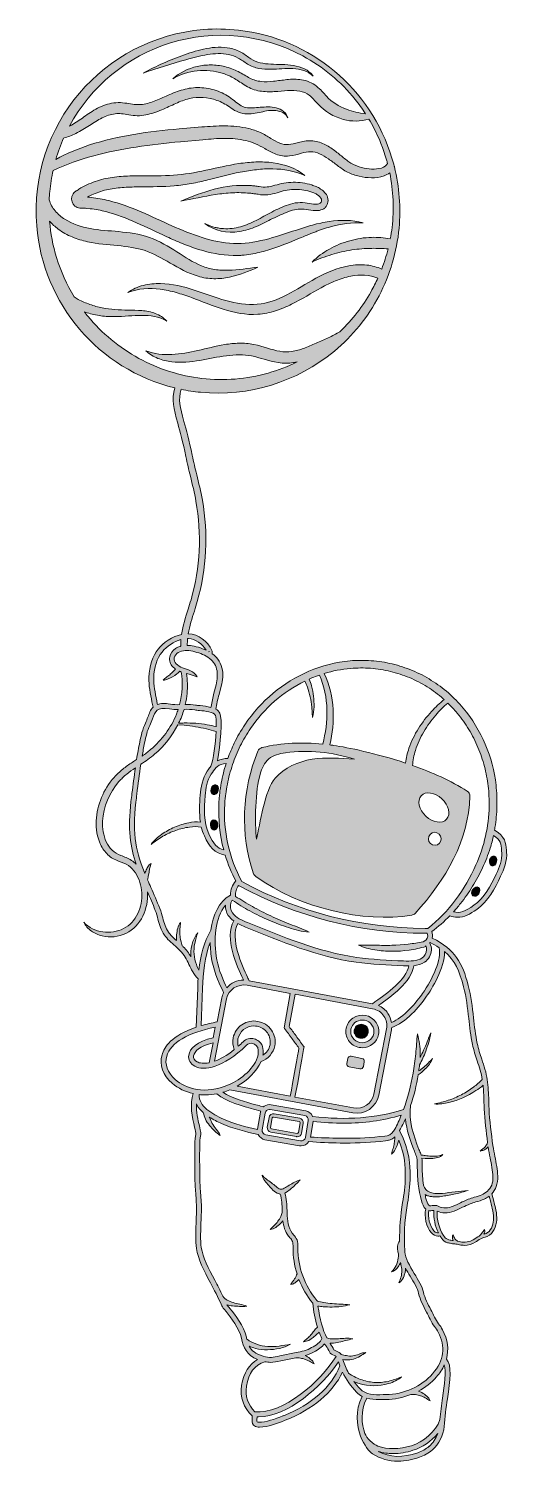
# Model space of a CAD drawing. Extents: x -10 to 563, y 0 to 1712.
import ezdxf

# ---------------------------------------------------------------- set-up
doc = ezdxf.new("R2010")
doc.units = 0
doc.header["$MEASUREMENT"] = 0
doc.layers.add('Layer 1', color=7, linetype='Continuous')

# ---------------------------------------------------------------- blocks, each defined once
blk = doc.blocks.new('block 3')
at = {"layer": 'Layer 1'}
h = blk.add_hatch(color=7, dxfattribs=at)
h.dxf.hatch_style = 2
edge = h.paths.add_edge_path()
edge.add_spline(control_points=[(494.3, 651.9), (497.3, 650.7), (500.4, 650.1), (503.6, 650), (511.3, 650), (518.5, 653.7), (526.5, 659.5), (540.1, 669.2), (548.3, 684.3), (555.1, 699), (559, 707.6), (563.2, 717.6), (562.2, 728), (562.2, 728.7), (562.1, 729.4), (562.1, 730.2), (561.4, 738.6), (560.7, 746.6), (547.8, 754), (548, 755.1), (548.2, 756.2), (548.3, 757.3), (549.7, 765.6), (550.5, 774), (550.7, 782.5), (550.9, 790.9), (550.5, 799.4), (549.6, 807.8), (545.8, 841.7), (532.2, 873.7), (510.3, 899.9), (504.9, 906.4), (499, 912.5), (492.6, 918), (486.2, 923.6), (479.3, 928.7), (472.1, 933.1), (468.6, 935.5), (464.8, 937.4), (461.1, 939.5), (457.3, 941.3), (453.5, 943.3), (449.6, 944.8), (445.7, 946.5), (441.6, 947.8), (437.6, 949.3), (433.6, 950.5), (429.5, 951.8), (425.4, 952.7), (421.3, 953.7), (417.1, 954.4), (412.9, 955.2), (408.7, 955.7), (404.5, 956.4), (400.3, 956.6), (396.1, 957), (391.8, 957), (387.6, 957), (383.3, 956.9), (379.1, 956.8), (374.9, 956.4), (358, 954.9), (341.4, 950.7), (325.8, 944), (294.6, 930.6), (268, 908.4), (249.1, 880.1), (244.5, 873.1), (240.2, 865.8), (236.5, 858.2), (233.6, 852.2), (231, 846), (228.7, 839.7), (224.4, 839.7), (220.2, 838.9), (216.4, 837.1), (220.2, 855.5), (222.3, 887.8), (219.2, 893.8), (218.1, 895.8), (216.4, 897.5), (214.3, 898.6), (215.2, 904.4), (216.7, 910.3), (218.2, 916.3), (218.2, 916.3), (220.8, 926.2), (220.8, 926.2), (221.7, 929.7), (222.4, 933.3), (222.6, 936.9), (222.9, 940.6), (222.6, 944.4), (221.7, 948), (220.8, 951.8), (219.1, 955.4), (216.7, 958.4), (214.8, 960.9), (212.5, 963.1), (210, 964.9), (210.2, 966.3), (210.1, 967.7), (209.6, 968.9), (204.7, 980), (193.3, 988.2), (182, 988.8), (182, 988.8), (181.5, 988.8), (181.5, 988.8), (183.1, 997.9), (185.9, 1007), (188.7, 1015.9), (189.9, 1019.7), (191.1, 1023.5), (192.2, 1027.3), (203.5, 1066.7), (205.6, 1108.2), (198.3, 1148.5), (196.4, 1158.8), (193.9, 1169), (191.5, 1178.8), (189.7, 1186.4), (187.8, 1194.3), (186.2, 1202), (182.5, 1219.8), (179.1, 1232.3), (176.3, 1242.3), (171.4, 1260), (169.3, 1268), (172.9, 1280.8), (180.5, 1279.2), (188.2, 1278), (196, 1277.2), (253.8, 1271.7), (311.4, 1289.4), (356.2, 1326.4), (378.2, 1344.6), (396.3, 1367), (409.6, 1392.4), (422.8, 1417.5), (430.9, 1445), (433.6, 1473.3), (435.9, 1497.8), (434, 1522.6), (428, 1546.5), (428.1, 1546.7), (428.2, 1546.8), (428.2, 1547), (428.2, 1547), (427.8, 1547.2), (427.8, 1547.2), (427, 1550.4), (426.1, 1553.7), (425.1, 1556.9), (400, 1640), (327.9, 1700.2), (241.6, 1709.9), (227.6, 1711.5), (213.4, 1711.7), (199.4, 1710.5), (79.7, 1700.8), (-9.6, 1596), (0.1, 1476.2), (7.6, 1382.8), (74.2, 1304.7), (165.3, 1282.5), (161.3, 1267.8), (163.8, 1258.5), (168.8, 1240.2), (171.5, 1230.3), (175, 1218), (178.6, 1200.4), (180.2, 1192.5), (182.1, 1184.6), (184, 1177), (186.4, 1167.2), (188.8, 1157.1), (190.6, 1147.1), (197.7, 1108), (195.7, 1067.7), (184.7, 1029.4), (183.6, 1025.7), (182.5, 1022), (181.3, 1018.2), (178.2, 1008.4), (175.1, 998.3), (173.5, 988), (162.3, 985.6), (151.3, 978), (145.4, 970.5), (138.6, 961.7), (134.7, 950), (134.3, 936.5), (134, 927.4), (136.1, 916.8), (138, 907.5), (138.4, 905.2), (138.9, 903), (139.3, 900.9), (136.1, 897.8), (134.6, 893.5), (133.1, 889.2), (132.2, 886.7), (131.3, 884.3), (130.2, 882), (126.6, 875), (125, 866.9), (123.5, 859.7), (122, 852.6), (120.7, 845.6), (119.6, 838.4), (117.9, 837.3), (116.2, 836.3), (114.5, 835.1), (110.5, 832.6), (106.7, 829.9), (103, 827), (99.3, 824), (95.9, 820.7), (92.7, 817.2), (79.9, 802.7), (72.4, 784.5), (71.2, 765.2), (70.6, 755.5), (72.4, 745.8), (76.5, 736.9), (78.6, 732.3), (81.6, 728.2), (85.2, 724.8), (87.1, 723), (89.1, 721.5), (91.3, 720.2), (93.5, 719), (95.7, 718), (98, 717.2), (102.4, 715.4), (106.5, 714.1), (109.8, 711.9), (113.1, 709.6), (116, 706.6), (118.2, 703.2), (122.8, 696), (125.4, 687.7), (125.9, 679.2), (126.4, 670.7), (124.8, 662.1), (121.1, 654.4), (117.5, 646.8), (111.5, 640.2), (104.1, 636.5), (96.5, 632.7), (87.8, 631.3), (79.4, 632.5), (70.6, 633.5), (62.4, 637.6), (56.3, 644.1), (58.5, 639.9), (61.6, 636.3), (65.5, 633.6), (69.4, 630.9), (73.8, 628.9), (78.5, 627.8), (88, 625.5), (98.1, 626.5), (106.9, 630.8), (115.9, 635.1), (122.8, 642.8), (127.1, 651.5), (131.3, 660.2), (133.2, 669.9), (132.7, 679.6), (132.7, 679.8), (132.7, 680.1), (132.6, 680.3), (135.8, 673.3), (139, 666), (141.9, 658.3), (143.3, 654.6), (144.3, 651), (145.2, 647.6), (147, 641), (148.7, 634.9), (152.9, 628.8), (156, 624.2), (161.3, 619.6), (166, 615.5), (168, 613.7), (169.9, 612), (171.5, 610.5), (176.8, 605.2), (179.5, 599.7), (182.2, 593.8), (185, 587.9), (187.8, 582.1), (193.2, 576.3), (193, 572.6), (192.8, 568.9), (192.7, 565.3), (192.7, 565.3), (191, 518.8), (191, 518.8), (161.3, 509), (152.5, 494.5), (150, 485.7), (146.7, 473.9), (151.2, 461.3), (162.1, 451.8), (169.3, 445.7), (177.9, 441.4), (187.2, 439.4), (182.8, 427.1), (186.4, 410.6), (189, 399.3), (189.8, 395.8), (190.7, 391.8), (190.6, 390.7), (189, 386.5), (189, 372.2), (189.2, 345.4), (189.2, 345.4), (189.3, 338.9), (189.3, 338.9), (189.3, 333.4), (189.8, 326.8), (190.3, 320.4), (190.8, 313), (191.4, 305.4), (191.3, 299.5), (191.3, 296.8), (191.1, 293.2), (190.9, 289.1), (190.4, 277.3), (189.8, 262.6), (191.1, 254.5), (193.2, 241.2), (200, 228.3), (207.9, 213.4), (212.2, 205.3), (217, 196.1), (221.6, 185.9), (222.2, 184.4), (223.8, 182.5), (226.6, 178.9), (232.5, 171.5), (242.4, 159), (245.1, 147.1), (247.5, 136.1), (250.7, 127.1), (264.4, 121.6), (254, 115.9), (248.1, 106.2), (245.2, 90.6), (242.9, 77.5), (247.9, 63), (257.8, 54.3), (257.9, 53.4), (257.9, 52.4), (257.8, 51.4), (257.6, 48.8), (257.3, 45.7), (259.4, 43.3), (260.8, 41.8), (262.8, 41), (264.9, 41), (265.5, 41), (266.1, 41), (266.8, 41), (277.2, 41), (287, 45), (296.5, 48.8), (296.5, 48.8), (297.5, 49.2), (297.5, 49.2), (330.9, 62.6), (353.9, 81.9), (366, 106.6), (370.3, 97.8), (375.9, 89.7), (382.7, 82.7), (384.6, 80.6), (386.9, 78.8), (389.4, 77.5), (380.8, 60.3), (382.7, 43.1), (387.6, 30.2), (387.6, 30.1), (387.6, 30.1), (387.6, 30.1), (391.7, 19.3), (397.9, 11.5), (401.8, 9.1), (410.9, 3.2), (421.5, 0), (432.4, 0.1), (441.1, 0.2), (449.7, 1.8), (457.9, 4.9), (463.5, 6.8), (468.8, 9.7), (473.4, 13.6), (481.5, 20.8), (486.8, 31.2), (487.5, 41.5), (488.2, 52.6), (489.8, 63.9), (491.4, 74.8), (494.6, 97.1), (497.2, 115), (490.2, 122.2), (493.4, 133.7), (491.9, 145.5), (485.6, 157.2), (484.2, 159.8), (482.6, 162.2), (480.9, 164.5), (478.9, 167), (477.3, 169.6), (475.9, 172.4), (474.6, 175.3), (473.1, 178.2), (471.6, 181.1), (468, 188), (464.3, 195.1), (462.7, 202.1), (461.2, 208.7), (456.7, 216.4), (451.8, 224.5), (446.4, 233.7), (440.7, 243.1), (440.4, 250.1), (439, 278.8), (441.4, 293.9), (443.7, 308.5), (445.3, 318.5), (446.8, 328), (446.8, 341.1), (446.9, 354.6), (446.9, 368.7), (434.3, 395.4), (436.9, 399.9), (439.2, 404.6), (441.1, 409.4), (442.5, 395.9), (447.1, 382.6), (451.9, 370.7), (451.9, 370.7), (452.5, 369.2), (452.5, 369.2), (453.5, 367), (454.2, 364.8), (454.8, 362.6), (455.3, 359.5), (455.5, 356.3), (455.4, 353.2), (455.4, 353.2), (455.4, 351.7), (455.4, 351.7), (455.3, 338.1), (457, 324.5), (460.4, 311.4), (461.4, 307.8), (462.8, 303.8), (465.6, 301.4), (463.2, 293.2), (466.1, 279.6), (472.3, 272.9), (474.6, 270.4), (477.3, 269.1), (479.9, 269.1), (480.8, 269.1), (481.7, 269.3), (482.5, 269.5), (482.9, 268.9), (483.2, 268.3), (483.6, 267.7), (485, 265.7), (486.9, 263.2), (489.6, 261.9), (490.9, 261.4), (492.4, 260.9), (493.8, 260.7), (494.2, 260.7), (494.5, 260.6), (494.8, 260.5), (496.6, 260.2), (498.4, 259.9), (500.2, 259.8), (502.1, 259.6), (504.1, 259.3), (506, 258.8), (507.8, 258.3), (509.7, 258.1), (511.5, 258.1), (516.1, 258.1), (521.4, 259.3), (524.6, 261.7), (526.7, 263.3), (528.9, 264.7), (531.3, 265.7), (531.3, 265.7), (533.7, 266.9), (533.7, 266.9), (534.6, 267.3), (535.5, 267.6), (536.4, 267.9), (537.3, 268.1), (538.2, 268.4), (539.1, 268.8), (546.7, 272), (549.9, 281.3), (550.4, 288.3), (550.9, 296.2), (548.7, 304.1), (546.8, 311), (546.8, 311), (544.4, 319.8), (544.4, 319.8), (546.7, 322.2), (548.6, 325.1), (549.8, 328.2), (552.8, 336.1), (551.4, 345.4), (550.4, 352.3), (549.8, 356.4), (549, 360.3), (548.2, 364.2), (547.4, 368.4), (546.5, 372.7), (545.9, 377.2), (543.9, 391.7), (541.9, 406.8), (541.2, 421.7), (541.1, 424.9), (541, 428), (540.9, 431.2), (540.6, 439.4), (540.4, 447.8), (539.1, 456.1), (537.9, 464.4), (535.2, 472.5), (532.6, 480.4), (530.4, 486.6), (528.5, 493), (527.1, 499.4), (525, 509.4), (523.8, 519.8), (522.7, 530), (521.2, 542.8), (519.8, 556), (516.4, 568.5), (509.2, 595.9), (500.7, 611.6), (473.3, 625.1), (473.8, 627.7), (473.6, 630.5), (472.7, 633), (480.4, 638.6), (487.7, 645), (494.3, 651.9)], knot_values=[0, 0, 0, 0, 1, 1, 1, 2, 2, 2, 3, 3, 3, 4, 4, 4, 5, 5, 5, 6, 6, 6, 7, 7, 7, 8, 8, 8, 9, 9, 9, 10, 10, 10, 11, 11, 11, 12, 12, 12, 13, 13, 13, 14, 14, 14, 15, 15, 15, 16, 16, 16, 17, 17, 17, 18, 18, 18, 19, 19, 19, 20, 20, 20, 21, 21, 21, 22, 22, 22, 23, 23, 23, 24, 24, 24, 25, 25, 25, 26, 26, 26, 27, 27, 27, 28, 28, 28, 29, 29, 29, 30, 30, 30, 31, 31, 31, 32, 32, 32, 33, 33, 33, 34, 34, 34, 35, 35, 35, 36, 36, 36, 37, 37, 37, 38, 38, 38, 39, 39, 39, 40, 40, 40, 41, 41, 41, 42, 42, 42, 43, 43, 43, 44, 44, 44, 45, 45, 45, 46, 46, 46, 47, 47, 47, 48, 48, 48, 49, 49, 49, 50, 50, 50, 51, 51, 51, 52, 52, 52, 53, 53, 53, 54, 54, 54, 55, 55, 55, 56, 56, 56, 57, 57, 57, 58, 58, 58, 59, 59, 59, 60, 60, 60, 61, 61, 61, 62, 62, 62, 63, 63, 63, 64, 64, 64, 65, 65, 65, 66, 66, 66, 67, 67, 67, 68, 68, 68, 69, 69, 69, 70, 70, 70, 71, 71, 71, 72, 72, 72, 73, 73, 73, 74, 74, 74, 75, 75, 75, 76, 76, 76, 77, 77, 77, 78, 78, 78, 79, 79, 79, 80, 80, 80, 81, 81, 81, 82, 82, 82, 83, 83, 83, 84, 84, 84, 85, 85, 85, 86, 86, 86, 87, 87, 87, 88, 88, 88, 89, 89, 89, 90, 90, 90, 91, 91, 91, 92, 92, 92, 93, 93, 93, 94, 94, 94, 95, 95, 95, 96, 96, 96, 97, 97, 97, 98, 98, 98, 99, 99, 99, 100, 100, 100, 101, 101, 101, 102, 102, 102, 103, 103, 103, 104, 104, 104, 105, 105, 105, 106, 106, 106, 107, 107, 107, 108, 108, 108, 109, 109, 109, 110, 110, 110, 111, 111, 111, 112, 112, 112, 113, 113, 113, 114, 114, 114, 115, 115, 115, 116, 116, 116, 117, 117, 117, 118, 118, 118, 119, 119, 119, 120, 120, 120, 121, 121, 121, 122, 122, 122, 123, 123, 123, 124, 124, 124, 125, 125, 125, 126, 126, 126, 127, 127, 127, 128, 128, 128, 129, 129, 129, 130, 130, 130, 131, 131, 131, 132, 132, 132, 133, 133, 133, 134, 134, 134, 135, 135, 135, 136, 136, 136, 137, 137, 137, 138, 138, 138, 139, 139, 139, 140, 140, 140, 141, 141, 141, 142, 142, 142, 143, 143, 143, 144, 144, 144, 145, 145, 145, 146, 146, 146, 147, 147, 147, 148, 148, 148, 149, 149, 149, 150, 150, 150, 151, 151, 151, 152, 152, 152, 153, 153, 153, 154, 154, 154, 155, 155, 155, 156, 156, 156, 157, 157, 157, 158, 158, 158, 159, 159, 159, 160, 160, 160, 161, 161, 161, 162, 162, 162, 163, 163, 163, 164, 164, 164, 165, 165, 165, 166, 166, 166, 167, 167, 167, 168, 168, 168, 169, 169, 169, 170, 170, 170, 171, 171, 171, 172, 172, 172, 173, 173, 173, 174, 174, 174, 175, 175, 175, 176, 176, 176, 177, 177, 177, 178, 178, 178, 179, 179, 179, 180, 180, 180, 181, 181, 181, 182, 182, 182, 183, 183, 183, 184, 184, 184, 185, 185, 185, 186, 186, 186, 186], degree=3, periodic=1)
edge = h.paths.add_edge_path()
edge.add_spline(control_points=[(32.3, 1581), (32.3, 1581), (32.3, 1581), (32.3, 1581), (37.4, 1582.3), (42.3, 1584.1), (47, 1586.5), (52.6, 1589.4), (58.1, 1592.6), (63.3, 1596.1), (68.2, 1599.4), (73.3, 1602.4), (78.5, 1605.1), (83.3, 1607.6), (88.5, 1609.3), (93.9, 1610), (96.4, 1610.3), (99, 1610.3), (101.6, 1610), (104.3, 1609.8), (107.2, 1609.2), (110.3, 1608.7), (113.6, 1608.1), (117, 1607.8), (120.4, 1607.7), (123.9, 1607.6), (127.4, 1607.9), (130.8, 1608.6), (137.3, 1609.9), (143.6, 1611.9), (149.7, 1614.7), (155.5, 1617.2), (161, 1619.9), (166.5, 1622.3), (171.7, 1624.8), (177.1, 1626.7), (182.7, 1628.1), (193.6, 1630.5), (205, 1629.8), (215.6, 1626), (218.2, 1625.1), (220.8, 1623.9), (223.3, 1622.6), (225.8, 1621.3), (228.3, 1619.8), (230.7, 1618.1), (233.3, 1616.2), (236.1, 1614.4), (239, 1612.9), (242.2, 1611.3), (245.6, 1610.3), (249.2, 1609.9), (256.2, 1609.1), (262.6, 1610.7), (268.5, 1612), (271.5, 1612.6), (274.5, 1613.3), (277.3, 1613.7), (280.2, 1614), (283.2, 1614.1), (286.1, 1613.7), (289, 1613.4), (291.8, 1612.6), (294.4, 1611.3), (297.1, 1609.9), (299.3, 1607.7), (300.7, 1605), (299.8, 1608.1), (297.9, 1610.8), (295.4, 1612.8), (292.8, 1614.7), (289.9, 1616.2), (286.7, 1617), (283.6, 1617.8), (280.3, 1618.2), (277.1, 1618.2), (273.9, 1618.2), (270.8, 1618), (267.6, 1617.7), (261.5, 1617.1), (255.5, 1616.5), (250.4, 1617.6), (247.8, 1618.1), (245.4, 1619.1), (243.2, 1620.5), (240.8, 1622.1), (238.5, 1623.8), (236.3, 1625.7), (233.8, 1627.7), (231.2, 1629.6), (228.4, 1631.4), (225.6, 1633.1), (222.6, 1634.7), (219.5, 1635.9), (213.4, 1638.5), (206.9, 1640.2), (200.2, 1640.9), (193.5, 1641.6), (186.7, 1641.3), (180.1, 1639.9), (173.7, 1638.5), (167.5, 1636.5), (161.5, 1633.9), (155.7, 1631.5), (150.1, 1628.9), (144.7, 1626.6), (139.5, 1624.3), (134.1, 1622.6), (128.5, 1621.5), (125.9, 1621), (123.3, 1620.8), (120.7, 1620.9), (117.9, 1621), (115.2, 1621.2), (112.5, 1621.7), (109.5, 1622.2), (106.3, 1622.8), (102.9, 1623.1), (99.4, 1623.4), (95.8, 1623.4), (92.3, 1622.9), (85.5, 1622), (78.9, 1619.8), (72.8, 1616.5), (67.2, 1613.4), (61.8, 1610), (56.6, 1606.2), (51.6, 1602.8), (46.7, 1599.3), (41.7, 1596.5), (40.9, 1596), (40.1, 1595.6), (39.3, 1595.2), (64.9, 1643), (108.4, 1678.7), (160.2, 1694.6), (212.1, 1710.9), (270.5, 1705.1), (318.5, 1679), (342.6, 1666), (363.9, 1648.4), (381.1, 1627.1), (385.5, 1621.6), (389.6, 1616), (393.4, 1610.1), (385.6, 1610.8), (378, 1612.5), (370.7, 1615.3), (361.7, 1618.9), (353.3, 1623.9), (346.8, 1630.9), (343.4, 1634.6), (339.8, 1639), (334.8, 1643), (329.6, 1647), (323.5, 1649.6), (317, 1650.6), (311.1, 1651.4), (305.2, 1651.4), (299.3, 1650.8), (293.8, 1650.2), (288.5, 1649.4), (283.3, 1648.8), (278.4, 1648.2), (273.5, 1648.1), (268.6, 1648.5), (266.3, 1648.8), (264, 1649.2), (261.8, 1649.9), (259.6, 1650.6), (257.4, 1651.5), (255.2, 1652.6), (250.8, 1654.9), (246.2, 1657.8), (241.2, 1660.4), (236.1, 1663), (230.8, 1665), (225.2, 1666.3), (219.7, 1667.7), (214.1, 1668.3), (208.5, 1668.3), (205.7, 1668.3), (202.9, 1668.2), (200.1, 1667.9), (197.3, 1667.5), (194.6, 1667.2), (191.9, 1666.5), (181.1, 1664.1), (171.1, 1659.1), (162.8, 1651.9), (181.1, 1662.2), (202.9, 1664.5), (223, 1658.2), (227.8, 1656.7), (232.3, 1654.6), (236.7, 1652.1), (241, 1649.5), (245.3, 1646.3), (250.2, 1643.4), (252.7, 1641.8), (255.4, 1640.5), (258.2, 1639.4), (261.1, 1638.3), (264, 1637.6), (267, 1637.1), (272.7, 1636.3), (278.5, 1636.1), (284.3, 1636.5), (295.3, 1637), (305.9, 1638.7), (314.7, 1637.1), (318.9, 1636.3), (322.8, 1634.6), (326.2, 1632.1), (329.6, 1629.4), (332.8, 1625.5), (336.7, 1621.3), (344.9, 1612.7), (355.3, 1606.4), (366.8, 1603.2), (376.8, 1600.5), (387.5, 1600.6), (397.5, 1603.7), (399.6, 1600.2), (401.6, 1596.6), (403.5, 1592.9), (409.7, 1580.8), (414.8, 1568.1), (418.6, 1555), (419, 1553.5), (419.4, 1552.1), (419.8, 1550.6), (419.8, 1550.6), (419.7, 1550.6), (419.7, 1550.6), (418.5, 1548), (415.9, 1546.1), (412.4, 1545.1), (408.6, 1544), (404.7, 1543.7), (400.8, 1543.9), (392.6, 1544.4), (384.6, 1546.5), (377.3, 1550.2), (375.5, 1551.2), (373.9, 1552.3), (372.3, 1553.5), (370.6, 1554.8), (368.9, 1556.1), (367.2, 1557.5), (363.7, 1560.3), (360.2, 1563.2), (356.4, 1566), (352.5, 1569), (348.3, 1571.6), (343.9, 1573.7), (339.1, 1576.1), (333.9, 1577.4), (328.5, 1577.7), (322.9, 1578), (317.7, 1576.8), (313.3, 1575.7), (308.8, 1574.6), (304.7, 1573.5), (301.2, 1573.2), (297.7, 1572.9), (294.3, 1573.5), (291.1, 1574.9), (287.3, 1576.5), (283.7, 1578.4), (280.2, 1580.6), (276.2, 1583.1), (272, 1585.4), (267.7, 1587.5), (263.2, 1589.5), (258.5, 1591.1), (253.7, 1592.3), (244.3, 1594.5), (234.8, 1595.6), (225.2, 1595.5), (215.8, 1595.5), (206.6, 1595), (197.6, 1594.2), (197.6, 1594.2), (170.6, 1591.9), (170.6, 1591.9), (152.6, 1590.3), (134.5, 1588.4), (116.5, 1585.3), (98.4, 1582.5), (80.5, 1578.2), (63.1, 1572.7), (49.2, 1568.1), (35.8, 1562.4), (23, 1555.4), (25.5, 1564.1), (28.6, 1572.7), (32.3, 1581)], knot_values=[0, 0, 0, 0, 1, 1, 1, 2, 2, 2, 3, 3, 3, 4, 4, 4, 5, 5, 5, 6, 6, 6, 7, 7, 7, 8, 8, 8, 9, 9, 9, 10, 10, 10, 11, 11, 11, 12, 12, 12, 13, 13, 13, 14, 14, 14, 15, 15, 15, 16, 16, 16, 17, 17, 17, 18, 18, 18, 19, 19, 19, 20, 20, 20, 21, 21, 21, 22, 22, 22, 23, 23, 23, 24, 24, 24, 25, 25, 25, 26, 26, 26, 27, 27, 27, 28, 28, 28, 29, 29, 29, 30, 30, 30, 31, 31, 31, 32, 32, 32, 33, 33, 33, 34, 34, 34, 35, 35, 35, 36, 36, 36, 37, 37, 37, 38, 38, 38, 39, 39, 39, 40, 40, 40, 41, 41, 41, 42, 42, 42, 43, 43, 43, 44, 44, 44, 45, 45, 45, 46, 46, 46, 47, 47, 47, 48, 48, 48, 49, 49, 49, 50, 50, 50, 51, 51, 51, 52, 52, 52, 53, 53, 53, 54, 54, 54, 55, 55, 55, 56, 56, 56, 57, 57, 57, 58, 58, 58, 59, 59, 59, 60, 60, 60, 61, 61, 61, 62, 62, 62, 63, 63, 63, 64, 64, 64, 65, 65, 65, 66, 66, 66, 67, 67, 67, 68, 68, 68, 69, 69, 69, 70, 70, 70, 71, 71, 71, 72, 72, 72, 73, 73, 73, 74, 74, 74, 75, 75, 75, 76, 76, 76, 77, 77, 77, 78, 78, 78, 79, 79, 79, 80, 80, 80, 81, 81, 81, 82, 82, 82, 83, 83, 83, 84, 84, 84, 85, 85, 85, 86, 86, 86, 87, 87, 87, 88, 88, 88, 89, 89, 89, 90, 90, 90, 91, 91, 91, 92, 92, 92, 93, 93, 93, 94, 94, 94, 95, 95, 95, 96, 96, 96, 97, 97, 97, 98, 98, 98, 99, 99, 99, 99], degree=3, periodic=1)
edge = h.paths.add_edge_path()
edge.add_spline(control_points=[(122.2, 1317.8), (122.2, 1317.8), (122.2, 1317.8), (122.2, 1317.8), (98.9, 1330.6), (78.1, 1347.7), (61.2, 1368.3), (59.9, 1369.9), (58.6, 1371.6), (57.3, 1373.2), (58.4, 1372.9), (59.4, 1372.5), (60.5, 1372.2), (63.2, 1371.4), (65.9, 1370.7), (68.5, 1370.1), (71.2, 1369.5), (74.1, 1369), (76.9, 1368.6), (82.4, 1367.9), (87.9, 1367.5), (93.5, 1367.6), (104.5, 1367.7), (115.2, 1369.2), (125.6, 1369.1), (136, 1369.1), (146.4, 1367.9), (155.6, 1362.1), (153.8, 1364.2), (151.7, 1366.1), (149.5, 1367.6), (147.1, 1369.1), (144.6, 1370.4), (142, 1371.4), (136.8, 1373.3), (131.4, 1374.4), (125.8, 1374.8), (114.8, 1375.8), (104.1, 1375.2), (93.7, 1376), (88.6, 1376.4), (83.5, 1377), (78.4, 1378), (75.9, 1378.5), (73.4, 1379.1), (71, 1379.8), (68.7, 1380.5), (66.1, 1381.4), (63.7, 1382.2), (58.9, 1383.9), (54.3, 1385.9), (49.8, 1388.2), (48.2, 1389.1), (46.5, 1390), (45, 1391.1), (36, 1405.8), (28.9, 1421.6), (23.8, 1438.2), (19.5, 1452.3), (16.7, 1466.9), (15.5, 1481.7), (18.6, 1478.2), (22, 1475), (25.8, 1472.2), (31, 1468.4), (36.7, 1465.2), (42.7, 1462.8), (48.6, 1460.3), (54.7, 1458.4), (60.9, 1457.1), (73.2, 1454.5), (85.2, 1453.6), (96.8, 1452.5), (108.4, 1451.3), (119.5, 1449.9), (129.7, 1446.5), (139.9, 1443.1), (149.6, 1437.6), (159.8, 1431.6), (170, 1425.7), (180.8, 1419.5), (193.1, 1415.9), (199.3, 1414), (205.7, 1413), (212.1, 1412.9), (218.3, 1412.9), (224.6, 1413.5), (230.7, 1414.8), (242.7, 1417.3), (253.9, 1421.8), (264.7, 1426.7), (252.8, 1425.2), (241.1, 1423.3), (229.7, 1423), (224.1, 1422.8), (218.5, 1423.1), (213, 1423.9), (207.6, 1424.7), (202.4, 1426.2), (197.4, 1428.2), (187.3, 1432.4), (177.8, 1438.6), (167.9, 1444.9), (157.9, 1451.3), (147.3, 1457.9), (135, 1462.2), (122.7, 1466.4), (110.3, 1468), (98.4, 1469.2), (86.5, 1470.3), (74.9, 1470.9), (64, 1472.8), (53.3, 1474.6), (43.1, 1478.3), (33.9, 1483.9), (29.5, 1486.7), (25.5, 1490.1), (22.2, 1494), (18.9, 1497.8), (16.5, 1502.3), (15.1, 1507), (15.2, 1510.4), (15.4, 1513.9), (15.8, 1517.3), (16.5, 1525.8), (17.9, 1534.2), (19.7, 1542.4), (51.1, 1556.8), (84.7, 1565), (119, 1570.2), (136.5, 1572.9), (154.2, 1574.9), (172, 1576.6), (172, 1576.6), (198.8, 1579), (198.8, 1579), (207.8, 1579.8), (216.5, 1580.5), (225.1, 1580.5), (233.5, 1580.7), (241.9, 1579.8), (250.1, 1578), (254.1, 1577.1), (258, 1575.8), (261.7, 1574.2), (265.5, 1572.5), (269.3, 1570.5), (272.9, 1568.3), (277.1, 1565.8), (281.5, 1563.6), (286.1, 1561.8), (291.3, 1559.8), (296.8, 1559), (302.4, 1559.6), (307.8, 1560.1), (312.5, 1561.6), (316.7, 1562.8), (320.8, 1563.9), (324.6, 1564.8), (328, 1564.7), (335, 1564.6), (342.2, 1560.9), (349.2, 1556), (352.7, 1553.6), (356.2, 1550.9), (359.9, 1548.2), (361.8, 1546.8), (363.6, 1545.4), (365.6, 1544.1), (367.6, 1542.6), (369.8, 1541.3), (372.1, 1540.2), (376.5, 1538.1), (381.2, 1536.4), (386, 1535.4), (390.7, 1534.2), (395.6, 1533.6), (400.5, 1533.5), (405.6, 1533.3), (410.7, 1534.1), (415.6, 1535.7), (418, 1536.6), (420.3, 1537.8), (422.4, 1539.4), (426.8, 1517.9), (427.7, 1495.9), (425.2, 1474.2), (424.7, 1469.6), (423.9, 1465), (423.1, 1460.4), (415.7, 1461.9), (408.2, 1462.6), (400.7, 1462.3), (391.9, 1462.1), (383.1, 1460.7), (374.5, 1458.3), (366.1, 1456), (357.9, 1452.6), (350.2, 1448.3), (342.6, 1444.2), (335.6, 1438.9), (329.5, 1432.8), (337.2, 1436.3), (345, 1439.3), (353, 1441.8), (360.9, 1444.2), (368.9, 1446), (376.9, 1447.3), (384.9, 1448.4), (392.9, 1449.1), (401, 1449.2), (407.5, 1449.3), (414, 1449), (420.5, 1448.5), (418.4, 1440.3), (415.9, 1432.3), (412.8, 1424.4), (407.2, 1427), (401.2, 1428.6), (395.1, 1429.2), (387.8, 1429.9), (380.5, 1429.6), (373.4, 1428.2), (359.3, 1425.6), (346.2, 1420.1), (334.2, 1413.4), (322.1, 1406.8), (311, 1399.7), (299.5, 1393.8), (288, 1387.9), (276.1, 1383.4), (263.9, 1382.4), (251.6, 1381.3), (238.9, 1383.5), (226.4, 1386.9), (213.9, 1390.4), (201.4, 1395.2), (188.6, 1399.4), (175.7, 1403.7), (162.2, 1406.8), (148.3, 1407.1), (141.4, 1407.3), (134.5, 1406.6), (127.7, 1404.9), (121.1, 1403.3), (114.8, 1400.4), (109.2, 1396.4), (121.8, 1401.5), (135, 1402.1), (147.8, 1400.4), (154.2, 1399.5), (160.6, 1398.2), (166.8, 1396.4), (173.1, 1394.7), (179.3, 1392.6), (185.4, 1390.3), (197.8, 1385.8), (210.2, 1380.5), (223.3, 1376.4), (236.4, 1372.3), (250.3, 1369.4), (264.8, 1370.4), (271.9, 1370.9), (279, 1372.3), (285.8, 1374.5), (292.4, 1376.7), (298.9, 1379.4), (305.1, 1382.5), (317.5, 1388.7), (328.9, 1395.8), (340.3, 1402.1), (345.9, 1405.2), (351.7, 1408), (357.7, 1410.4), (363.5, 1412.8), (369.5, 1414.6), (375.7, 1415.9), (386.8, 1418.1), (398.3, 1417.8), (408.2, 1413.5), (405.7, 1408.1), (403, 1402.7), (400.1, 1397.5), (390.2, 1380), (377.8, 1364), (363.3, 1350), (363.1, 1349.8), (362.9, 1349.7), (362.7, 1349.6), (358.3, 1347), (353.7, 1344.6), (348.9, 1342.3), (344.1, 1340.1), (339.3, 1337.9), (334.3, 1335.8), (329.3, 1333.6), (324.5, 1331.5), (319.6, 1329.7), (315, 1327.9), (310.2, 1326.7), (305.2, 1325.9), (300.5, 1325.3), (295.8, 1325.4), (291.1, 1326.2), (281.4, 1327.7), (271.3, 1332), (259.8, 1334.3), (254, 1335.5), (248.1, 1336), (242.2, 1335.9), (236.5, 1335.7), (230.8, 1335.2), (225.1, 1334.2), (214, 1332.4), (203.4, 1329.6), (192.9, 1327.2), (182.7, 1324.7), (172.4, 1323.1), (161.9, 1322.4), (151.6, 1321.8), (141.1, 1322.8), (130.8, 1326.8), (134.9, 1322.9), (139.7, 1319.9), (145, 1317.8), (150.3, 1315.7), (155.9, 1314.3), (161.6, 1313.7), (173, 1312.4), (184.4, 1313.5), (195.3, 1315.4), (206.2, 1317.4), (216.7, 1319.6), (227.1, 1320.9), (237.4, 1322.2), (247.5, 1322.5), (257.2, 1320.6), (267, 1318.7), (277.2, 1314.6), (289, 1312.7), (295.1, 1311.7), (301.3, 1311.7), (307.3, 1312.7), (308.8, 1312.9), (310.3, 1313.2), (311.7, 1313.6), (300.6, 1308.1), (288.9, 1303.6), (277, 1300.2), (251.2, 1292.9), (224.3, 1290.7), (197.7, 1293.8), (171.3, 1296.9), (145.6, 1305), (122.2, 1317.8)], knot_values=[0, 0, 0, 0, 1, 1, 1, 2, 2, 2, 3, 3, 3, 4, 4, 4, 5, 5, 5, 6, 6, 6, 7, 7, 7, 8, 8, 8, 9, 9, 9, 10, 10, 10, 11, 11, 11, 12, 12, 12, 13, 13, 13, 14, 14, 14, 15, 15, 15, 16, 16, 16, 17, 17, 17, 18, 18, 18, 19, 19, 19, 20, 20, 20, 21, 21, 21, 22, 22, 22, 23, 23, 23, 24, 24, 24, 25, 25, 25, 26, 26, 26, 27, 27, 27, 28, 28, 28, 29, 29, 29, 30, 30, 30, 31, 31, 31, 32, 32, 32, 33, 33, 33, 34, 34, 34, 35, 35, 35, 36, 36, 36, 37, 37, 37, 38, 38, 38, 39, 39, 39, 40, 40, 40, 41, 41, 41, 42, 42, 42, 43, 43, 43, 44, 44, 44, 45, 45, 45, 46, 46, 46, 47, 47, 47, 48, 48, 48, 49, 49, 49, 50, 50, 50, 51, 51, 51, 52, 52, 52, 53, 53, 53, 54, 54, 54, 55, 55, 55, 56, 56, 56, 57, 57, 57, 58, 58, 58, 59, 59, 59, 60, 60, 60, 61, 61, 61, 62, 62, 62, 63, 63, 63, 64, 64, 64, 65, 65, 65, 66, 66, 66, 67, 67, 67, 68, 68, 68, 69, 69, 69, 70, 70, 70, 71, 71, 71, 72, 72, 72, 73, 73, 73, 74, 74, 74, 75, 75, 75, 76, 76, 76, 77, 77, 77, 78, 78, 78, 79, 79, 79, 80, 80, 80, 81, 81, 81, 82, 82, 82, 83, 83, 83, 84, 84, 84, 85, 85, 85, 86, 86, 86, 87, 87, 87, 88, 88, 88, 89, 89, 89, 90, 90, 90, 91, 91, 91, 92, 92, 92, 93, 93, 93, 94, 94, 94, 95, 95, 95, 96, 96, 96, 97, 97, 97, 98, 98, 98, 99, 99, 99, 100, 100, 100, 101, 101, 101, 102, 102, 102, 103, 103, 103, 104, 104, 104, 105, 105, 105, 106, 106, 106, 107, 107, 107, 108, 108, 108, 109, 109, 109, 110, 110, 110, 111, 111, 111, 112, 112, 112, 113, 113, 113, 114, 114, 114, 115, 115, 115, 116, 116, 116, 117, 117, 117, 118, 118, 118, 118], degree=3, periodic=1)
edge = h.paths.add_edge_path()
edge.add_spline(control_points=[(546.5, 747.9), (546.5, 747.9), (546.5, 747.9), (546.5, 747.9), (555.2, 742.5), (555.6, 737.3), (556.2, 729.7), (556.3, 729), (556.3, 728.2), (556.4, 727.5), (557.2, 718.5), (553.6, 709.8), (549.8, 701.5), (543.3, 687.5), (535.6, 673.2), (523.1, 664.3), (512.7, 656.8), (506.1, 654.5), (498.8, 656.5), (501.6, 659.7), (504.4, 663), (507.1, 666.4), (512.3, 672.9), (517.1, 679.8), (521.5, 687), (525.9, 694.1), (529.9, 701.5), (533.4, 709.1), (537, 716.8), (540.1, 724.6), (542.6, 732.7), (544.2, 737.7), (545.5, 742.8), (546.5, 747.9)], knot_values=[0, 0, 0, 0, 1, 1, 1, 2, 2, 2, 3, 3, 3, 4, 4, 4, 5, 5, 5, 6, 6, 6, 7, 7, 7, 8, 8, 8, 9, 9, 9, 10, 10, 10, 11, 11, 11, 11], degree=3, periodic=1)
edge = h.paths.add_edge_path()
edge.add_spline(control_points=[(375.6, 947.4), (379.6, 947.8), (383.6, 947.8), (387.6, 947.9), (391.6, 947.8), (395.6, 947.9), (399.6, 947.5), (403.6, 947.3), (407.6, 946.6), (411.5, 946.1), (415.5, 945.4), (419.4, 944.8), (423.3, 943.7), (427.2, 942.9), (431, 941.6), (434.8, 940.5), (438.6, 939.1), (442.4, 937.9), (446, 936.3), (449.7, 934.8), (453.3, 933), (456.9, 931.3), (460.4, 929.3), (463.9, 927.5), (467.3, 925.3), (474, 921.1), (480.5, 916.3), (486.5, 911), (486.5, 911), (487.4, 910.1), (487.4, 910.1), (482.1, 905.8), (477.1, 901.1), (472.5, 896), (466.7, 889.7), (461.4, 882.8), (456.8, 875.5), (452.1, 868.1), (448.3, 860.2), (445.4, 851.9), (443.4, 846.2), (442.1, 840.3), (441.4, 834.2), (405.9, 846), (372.2, 852.9), (355.4, 855.3), (353.9, 855.5), (352.4, 855.8), (350.9, 855.9), (354.1, 869.8), (355.4, 884), (354.7, 898.1), (353.9, 913), (350.3, 927.7), (344, 941.2), (354.3, 944.4), (364.9, 946.4), (375.6, 947.4)], knot_values=[0, 0, 0, 0, 1, 1, 1, 2, 2, 2, 3, 3, 3, 4, 4, 4, 5, 5, 5, 6, 6, 6, 7, 7, 7, 8, 8, 8, 9, 9, 9, 10, 10, 10, 11, 11, 11, 12, 12, 12, 13, 13, 13, 14, 14, 14, 15, 15, 15, 16, 16, 16, 17, 17, 17, 18, 18, 18, 19, 19, 19, 19], degree=3, periodic=1)
edge = h.paths.add_edge_path()
edge.add_spline(control_points=[(380.2, 838.8), (363.4, 840.1), (346.3, 841.4), (329.6, 838.8), (312.9, 836.1), (296.3, 829), (285.3, 816.1), (273.4, 802.1), (266.7, 761.3), (263.2, 743.2), (260.7, 763), (261.7, 802.2), (267.5, 821.2), (269.6, 828), (272.3, 834.8), (277.7, 839.3), (283, 843.9), (290.5, 845.5), (297.6, 846.5), (325.4, 850.2), (353.6, 847.6), (380.2, 838.8)], knot_values=[0, 0, 0, 0, 1, 1, 1, 2, 2, 2, 3, 3, 3, 4, 4, 4, 5, 5, 5, 6, 6, 6, 7, 7, 7, 7], degree=3, periodic=1)
edge = h.paths.add_edge_path()
edge.add_spline(control_points=[(226.7, 833.7), (224.2, 826.1), (222.3, 818.3), (220.9, 810.5), (220, 806.4), (219.5, 802.2), (219, 798), (218.7, 795.9), (218.6, 793.8), (218.4, 791.7), (218.2, 789.7), (218, 787.6), (218, 785.5), (217.1, 767), (219.1, 748.5), (223.8, 730.6), (216.2, 732.4), (211.4, 737.7), (206, 749.6), (199.7, 763.7), (200.2, 779.9), (201.7, 795.3), (202.5, 804.3), (203.8, 813.7), (209, 821), (209, 821), (210.3, 822.9), (210.3, 822.9), (214.4, 828.9), (217.3, 833.1), (226.7, 833.7)], knot_values=[0, 0, 0, 0, 1, 1, 1, 2, 2, 2, 3, 3, 3, 4, 4, 4, 5, 5, 5, 6, 6, 6, 7, 7, 7, 8, 8, 8, 9, 9, 9, 10, 10, 10, 10], degree=3, periodic=1)
edge = h.paths.add_edge_path()
edge.add_spline(control_points=[(214.8, 877.7), (214.8, 877.7), (214.8, 877.8), (214.8, 877.8), (211.3, 878.7), (207.7, 879.5), (204.2, 880.1), (199.6, 880.8), (195, 881.5), (190.4, 881.8), (185.8, 882.1), (181.2, 882.2), (176.6, 882.2), (174.4, 882.1), (172.1, 882), (169.9, 881.8), (171.2, 884.5), (172.5, 887.3), (173.6, 890.2), (174.6, 892.8), (175.6, 895.6), (176.4, 898.4), (180.6, 898.6), (184.9, 898.4), (189.1, 897.8), (190.7, 897.5), (192.7, 897.3), (194.9, 897.1), (201.6, 896.4), (211.8, 895.4), (214, 891.1), (214.7, 889.7), (214.9, 884.6), (214.8, 877.7)], knot_values=[0, 0, 0, 0, 1, 1, 1, 2, 2, 2, 3, 3, 3, 4, 4, 4, 5, 5, 5, 6, 6, 6, 7, 7, 7, 8, 8, 8, 9, 9, 9, 10, 10, 10, 11, 11, 11, 11], degree=3, periodic=1)
edge = h.paths.add_edge_path()
edge.add_spline(control_points=[(206.4, 967.4), (206.4, 967.4), (206.4, 967.4), (206.4, 967.4), (206.4, 967.4), (206.4, 967.3), (206.4, 967.3), (206.4, 967.3), (206.2, 967.4), (206.2, 967.4), (206.3, 967.4), (206.4, 967.4), (206.4, 967.4)], knot_values=[0, 0, 0, 0, 1, 1, 1, 2, 2, 2, 3, 3, 3, 4, 4, 4, 4], degree=3, periodic=1)
edge = h.paths.add_edge_path()
edge.add_spline(control_points=[(180.7, 983), (180.7, 983), (180.7, 983), (180.7, 983), (180.7, 983), (181.7, 983), (181.7, 983), (189.9, 982.5), (198.4, 976.8), (202.9, 969.1), (201.5, 969.7), (200.1, 970.4), (198.6, 970.9), (195.3, 972.2), (191.8, 973.2), (188.3, 973.9), (185.6, 974.5), (182.9, 974.8), (180.2, 974.8), (180.2, 977.6), (180.4, 980.3), (180.7, 983)], knot_values=[0, 0, 0, 0, 1, 1, 1, 2, 2, 2, 3, 3, 3, 4, 4, 4, 5, 5, 5, 6, 6, 6, 7, 7, 7, 7], degree=3, periodic=1)
edge = h.paths.add_edge_path()
edge.add_spline(control_points=[(177.7, 968.7), (183.7, 969), (190.3, 967.2), (196.3, 965), (202.4, 962.7), (208, 959.2), (211.6, 954.5), (211.6, 954.5), (211.6, 954.5), (211.6, 954.5), (215.3, 949.8), (216.5, 943.6), (216.1, 937.3), (215.9, 934), (215.4, 930.9), (214.6, 927.7), (214.6, 927.7), (212.1, 917.8), (212.1, 917.8), (210.9, 912.5), (209.6, 907.3), (208.8, 901.8), (208.7, 901.4), (208.7, 901.1), (208.6, 900.8), (204.3, 901.8), (200, 902.5), (195.5, 902.9), (193.5, 903.1), (191.5, 903.3), (190.1, 903.5), (186.1, 904.2), (182, 904.4), (177.9, 904.2), (178.9, 908.6), (179.6, 913), (180, 917.5), (180.7, 925.4), (180.4, 933.4), (179.2, 941.3), (179.2, 941.3), (182.5, 940.3), (182.5, 940.3), (185.7, 939.5), (188.9, 938.5), (192.1, 937.3), (190.5, 940.7), (187.2, 943), (184, 944.5), (180.8, 945.9), (177.4, 946.8), (174.5, 948), (171.6, 949.1), (169, 950.8), (166.8, 953), (165, 954.8), (164.1, 957.4), (164.7, 960), (165.4, 962.6), (167.1, 964.8), (169.4, 966.3), (171.9, 967.8), (174.8, 968.7), (177.7, 968.7)], knot_values=[0, 0, 0, 0, 1, 1, 1, 2, 2, 2, 3, 3, 3, 4, 4, 4, 5, 5, 5, 6, 6, 6, 7, 7, 7, 8, 8, 8, 9, 9, 9, 10, 10, 10, 11, 11, 11, 12, 12, 12, 13, 13, 13, 14, 14, 14, 15, 15, 15, 16, 16, 16, 17, 17, 17, 18, 18, 18, 19, 19, 19, 20, 20, 20, 21, 21, 21, 21], degree=3, periodic=1)
edge = h.paths.add_edge_path()
edge.add_spline(control_points=[(140.1, 936.2), (140.5, 948.5), (144, 959.1), (150, 966.9), (155.9, 974), (163.8, 979.3), (172.7, 981.9), (172.5, 979.2), (172.4, 976.6), (172.4, 973.9), (172.1, 973.8), (171.9, 973.8), (171.6, 973.7), (169.7, 973.1), (167.8, 972.2), (166.2, 971.1), (162.7, 968.8), (160.2, 965.2), (159.2, 961.1), (158.8, 958.9), (159, 956.7), (159.7, 954.6), (160.4, 952.6), (161.5, 950.8), (163, 949.3), (164, 948.3), (165.1, 947.5), (166.3, 946.7), (165.7, 946), (165.1, 945.3), (164.4, 944.7), (163.1, 943.3), (161.7, 942.1), (160.3, 940.8), (158.9, 939.5), (157.4, 938.3), (155.9, 937.1), (154.2, 935.9), (152.7, 934.6), (151.3, 933.2), (153.4, 933.3), (155.4, 933.8), (157.2, 934.7), (161, 936.3), (164.5, 938.4), (167.8, 940.8), (169.1, 941.8), (170.3, 942.8), (171.5, 943.9), (171.9, 943.8), (172.3, 943.6), (172.7, 943.4), (172.7, 943.4), (172.9, 943.4), (172.9, 943.4), (175, 930.3), (174.4, 916.9), (171, 904.1), (167.3, 903.9), (163.6, 904.1), (160, 904.7), (153.1, 905.9), (148.2, 905.5), (144.6, 904.2), (144.3, 905.6), (144, 907.1), (143.7, 908.6), (141.8, 918.1), (139.8, 927.8), (140.1, 936.2)], knot_values=[0, 0, 0, 0, 1, 1, 1, 2, 2, 2, 3, 3, 3, 4, 4, 4, 5, 5, 5, 6, 6, 6, 7, 7, 7, 8, 8, 8, 9, 9, 9, 10, 10, 10, 11, 11, 11, 12, 12, 12, 13, 13, 13, 14, 14, 14, 15, 15, 15, 16, 16, 16, 17, 17, 17, 18, 18, 18, 19, 19, 19, 20, 20, 20, 21, 21, 21, 22, 22, 22, 23, 23, 23, 23], degree=3, periodic=1)
edge = h.paths.add_edge_path()
edge.add_spline(control_points=[(129.2, 858.5), (130.7, 865.6), (132.2, 873), (135.4, 879.3), (136.6, 881.9), (137.7, 884.5), (138.6, 887.2), (141.8, 896.2), (143.7, 901.6), (159, 898.9), (162.4, 898.4), (165.9, 898.1), (169.3, 898.2), (168.7, 896.3), (168, 894.5), (167.3, 892.6), (160.8, 876.3), (149.8, 861.8), (136.4, 850.4), (133.2, 847.6), (129.8, 845.1), (126.3, 842.7), (127.1, 848), (128.1, 853.2), (129.2, 858.5)], knot_values=[0, 0, 0, 0, 1, 1, 1, 2, 2, 2, 3, 3, 3, 4, 4, 4, 5, 5, 5, 6, 6, 6, 7, 7, 7, 8, 8, 8, 8], degree=3, periodic=1)
edge = h.paths.add_edge_path()
edge.add_spline(control_points=[(113.7, 717.9), (109.4, 720.8), (104.7, 722.2), (100.7, 723.9), (96.9, 725.2), (93.3, 727.4), (90.3, 730.2), (87.3, 733), (85, 736.4), (83.3, 740.1), (79.8, 747.9), (78.4, 756.4), (78.9, 764.9), (80, 782.3), (86.9, 798.9), (98.4, 812.1), (101.3, 815.3), (104.4, 818.3), (107.8, 821.1), (111.1, 823.7), (114.6, 826.2), (118.1, 828.5), (116.6, 818.2), (115.4, 808), (114.1, 797.9), (113.7, 794.7), (113.3, 791.4), (112.9, 788.2), (108.8, 755.8), (112.5, 733.2), (119, 713.5), (117.4, 715.1), (115.6, 716.6), (113.7, 717.9)], knot_values=[0, 0, 0, 0, 1, 1, 1, 2, 2, 2, 3, 3, 3, 4, 4, 4, 5, 5, 5, 6, 6, 6, 7, 7, 7, 8, 8, 8, 9, 9, 9, 10, 10, 10, 11, 11, 11, 11], degree=3, periodic=1)
edge = h.paths.add_edge_path()
edge.add_spline(control_points=[(191.1, 593.6), (189.6, 597.6), (188.7, 601.8), (188.4, 606), (188, 610.3), (188.3, 614.7), (189.2, 618.9), (190.1, 623.2), (191.3, 627.5), (193, 631.6), (190, 628.1), (187.8, 624), (186.5, 619.6), (185.1, 615.1), (184.4, 610.5), (184.3, 605.9), (184.3, 604.8), (184.3, 603.7), (184.4, 602.7), (182.1, 607.2), (179.1, 611.2), (175.5, 614.8), (175.5, 614.8), (175.5, 614.8), (175.5, 614.8), (175.1, 615.2), (174.7, 615.6), (174.2, 616), (173.5, 618), (172.9, 620), (172.5, 622), (172, 624.4), (171.6, 626.7), (171.5, 629.1), (171.3, 631.6), (171.3, 634), (171.5, 636.4), (171.8, 638.8), (172.1, 641.3), (172.2, 643.9), (170.6, 641.8), (169.5, 639.4), (168.8, 636.9), (168.1, 634.4), (167.7, 631.8), (167.4, 629.2), (167.2, 626.9), (167.1, 624.5), (167.3, 622.2), (163.7, 625.5), (159.9, 629), (157.7, 632.2), (154.1, 637.5), (152.6, 642.9), (150.9, 649.2), (149.9, 652.8), (148.9, 656.5), (147.4, 660.5), (144, 669.4), (140.3, 677.6), (136.7, 685.6), (135.4, 688.6), (134, 691.6), (132.7, 694.6), (133.1, 696), (133.4, 697.4), (133.6, 698.8), (133.6, 698.8), (134.5, 704.1), (134.5, 704.1), (134.7, 705.9), (135.1, 707.6), (135.5, 709.2), (135.5, 709.2), (137, 714.4), (137, 714.4), (135.3, 713.5), (133.9, 712.1), (133, 710.4), (132.1, 708.7), (131.2, 707), (130.5, 705.3), (130.1, 704.3), (129.8, 703.3), (129.4, 702.4), (120.3, 724.7), (113.8, 749), (118.7, 787.6), (119.1, 790.8), (119.5, 794.1), (119.9, 797.3), (121.3, 809), (122.9, 820.9), (124.7, 832.9), (130.5, 836.4), (136, 840.4), (141.2, 844.9), (152.7, 854.6), (162.2, 866.6), (169, 880), (169, 880), (176.5, 879.4), (176.5, 879.4), (181, 879), (185.5, 878.5), (189.9, 877.7), (194.3, 877), (198.7, 876.1), (203.1, 875), (207, 874.1), (210.8, 873), (214.6, 871.8), (213.9, 857.4), (211.8, 838.9), (208.5, 830.5), (207.4, 829.1), (206.4, 827.7), (205.4, 826.2), (205.4, 826.2), (204.1, 824.4), (204.1, 824.4), (198.1, 815.9), (196.7, 805.2), (195.8, 795.8), (194.8, 785.3), (194.3, 774.4), (195.9, 763.8), (191.2, 764.2), (186.5, 763.9), (181.9, 762.9), (176.1, 761.8), (170.5, 760), (165, 757.6), (159.7, 755.3), (154.5, 752.5), (149.7, 749.2), (144.9, 745.8), (140.4, 742), (137.1, 737.1), (141.5, 740.8), (146.2, 744), (151.1, 746.8), (156, 749.6), (161.2, 752), (166.5, 753.8), (171.8, 755.7), (177.2, 757), (182.8, 757.8), (187.5, 758.5), (192.3, 758.5), (197, 757.8), (197.9, 754.2), (199.2, 750.7), (200.7, 747.2), (206.5, 734.5), (212.8, 726.1), (225.6, 724.3), (228.9, 713.6), (233.2, 703.3), (238.4, 693.4), (234.1, 688.9), (231.8, 682.8), (231.9, 676.5), (231.9, 676.5), (231.8, 676.3), (231.8, 676.3), (217.9, 668.9), (210.8, 652.8), (208.5, 634.6), (199.9, 620.7), (196, 603.7), (194.2, 586.8), (193, 589), (191.9, 591.2), (191.1, 593.6)], knot_values=[0, 0, 0, 0, 1, 1, 1, 2, 2, 2, 3, 3, 3, 4, 4, 4, 5, 5, 5, 6, 6, 6, 7, 7, 7, 8, 8, 8, 9, 9, 9, 10, 10, 10, 11, 11, 11, 12, 12, 12, 13, 13, 13, 14, 14, 14, 15, 15, 15, 16, 16, 16, 17, 17, 17, 18, 18, 18, 19, 19, 19, 20, 20, 20, 21, 21, 21, 22, 22, 22, 23, 23, 23, 24, 24, 24, 25, 25, 25, 26, 26, 26, 27, 27, 27, 28, 28, 28, 29, 29, 29, 30, 30, 30, 31, 31, 31, 32, 32, 32, 33, 33, 33, 34, 34, 34, 35, 35, 35, 36, 36, 36, 37, 37, 37, 38, 38, 38, 39, 39, 39, 40, 40, 40, 41, 41, 41, 42, 42, 42, 43, 43, 43, 44, 44, 44, 45, 45, 45, 46, 46, 46, 47, 47, 47, 48, 48, 48, 49, 49, 49, 50, 50, 50, 51, 51, 51, 52, 52, 52, 53, 53, 53, 54, 54, 54, 55, 55, 55, 56, 56, 56, 57, 57, 57, 58, 58, 58, 58], degree=3, periodic=1)
edge = h.paths.add_edge_path()
edge.add_spline(control_points=[(404.7, 611), (411.4, 609.9), (418.3, 609.4), (425.1, 609.4), (425.1, 609.4), (430.2, 609.5), (430.2, 609.5), (430.2, 609.5), (435.3, 609.7), (435.3, 609.7), (435.3, 609.7), (440.4, 610.2), (440.4, 610.2), (440.4, 610.2), (445.5, 610.8), (445.5, 610.8), (452.3, 611.7), (459, 613.2), (465.5, 615.2), (465.5, 615.2), (465.3, 616), (465.3, 616), (466.3, 614.5), (466.7, 612.8), (466.5, 611.1), (466.2, 607.2), (464.2, 603.6), (460.9, 601.3), (455.1, 597.5), (447.6, 597.5), (439, 597.9), (420.6, 598.6), (401.5, 599.5), (383, 602.1), (337.5, 608.7), (294.2, 626.5), (252.4, 643.7), (246.1, 646.2), (238.2, 649.5), (234.2, 655.5), (231.9, 659), (231.3, 663.3), (232.3, 667.3), (232.6, 668.5), (233.2, 669.6), (234, 670.6), (240.9, 665.9), (247.9, 661.6), (255.1, 657.6), (262.5, 653.6), (270.1, 649.9), (277.8, 646.6), (285.5, 643.3), (293.4, 640.3), (301.4, 637.7), (309.3, 635.1), (317.4, 632.8), (326, 632.4), (318.4, 636.3), (310.6, 638.9), (302.8, 641.8), (295.1, 644.8), (287.5, 648.1), (280.1, 651.6), (272.6, 655.1), (265.2, 658.9), (258.1, 662.9), (251.2, 666.8), (244.5, 670.8), (238, 675), (238, 675), (238, 675.2), (238, 675.2), (237.4, 679.8), (238.8, 684.5), (241.7, 688.1), (310.2, 650.6), (387, 631), (465, 630.9), (465, 630.9), (467.3, 630.9), (467.3, 630.9), (469, 625.9), (466.8, 623.5), (464.5, 621.9), (464.5, 621.9), (462.4, 620.6), (462.4, 620.6), (456.5, 619.6), (450.6, 618.7), (444.6, 618.1), (444.6, 618.1), (439.7, 617.6), (439.7, 617.6), (439.7, 617.6), (434.8, 617.2), (434.8, 617.2), (434.8, 617.2), (429.9, 616.8), (429.9, 616.8), (429.9, 616.8), (425, 616.6), (425, 616.6), (418.4, 616.3), (411.8, 616.5), (405.2, 616.6), (398.6, 616.7), (392, 617), (385.1, 616.8), (391.3, 614), (397.9, 612), (404.7, 611)], knot_values=[0, 0, 0, 0, 1, 1, 1, 2, 2, 2, 3, 3, 3, 4, 4, 4, 5, 5, 5, 6, 6, 6, 7, 7, 7, 8, 8, 8, 9, 9, 9, 10, 10, 10, 11, 11, 11, 12, 12, 12, 13, 13, 13, 14, 14, 14, 15, 15, 15, 16, 16, 16, 17, 17, 17, 18, 18, 18, 19, 19, 19, 20, 20, 20, 21, 21, 21, 22, 22, 22, 23, 23, 23, 24, 24, 24, 25, 25, 25, 26, 26, 26, 27, 27, 27, 28, 28, 28, 29, 29, 29, 30, 30, 30, 31, 31, 31, 32, 32, 32, 33, 33, 33, 34, 34, 34, 35, 35, 35, 36, 36, 36, 37, 37, 37, 37], degree=3, periodic=1)
edge = h.paths.add_edge_path()
edge.add_spline(control_points=[(265.8, 502), (264.1, 503.2), (262.3, 504.1), (260.3, 504.8), (255.6, 506.2), (250.5, 504.8), (247.1, 501.3), (245.1, 499.4), (243.2, 497.6), (241.3, 495.9), (240.5, 498.8), (240.3, 501.8), (240.9, 504.7), (242.7, 513.8), (250.7, 520.3), (260, 520.2), (261.2, 520.2), (262.4, 520.1), (263.7, 519.9), (268.8, 519), (273.3, 516), (276.2, 511.8), (279.1, 507.6), (280.1, 502.5), (279.2, 497.6), (278.2, 492.5), (275.1, 488), (270.8, 485.2), (271.3, 488.8), (272, 497.7), (265.8, 502)], knot_values=[0, 0, 0, 0, 1, 1, 1, 2, 2, 2, 3, 3, 3, 4, 4, 4, 5, 5, 5, 6, 6, 6, 7, 7, 7, 8, 8, 8, 9, 9, 9, 10, 10, 10, 10], degree=3, periodic=1)
edge = h.paths.add_edge_path()
edge.add_spline(control_points=[(268.5, 477.7), (268.5, 477.7), (268.5, 477.7), (268.5, 477.7), (276.9, 480.6), (283.2, 487.8), (284.9, 496.5), (286.2, 503), (284.8, 509.7), (281.1, 515.1), (273.1, 526.7), (257.2, 529.6), (245.6, 521.7), (240.2, 518), (236.4, 512.3), (235.1, 505.9), (234.2, 501.2), (234.7, 496.4), (236.5, 491.9), (227.5, 484.8), (219.5, 480.4), (212.9, 478.1), (212.9, 478.1), (227.2, 552.5), (227.2, 552.5), (229.5, 563.7), (240.4, 570.9), (251.7, 568.8), (251.7, 568.8), (303.5, 559.1), (303.5, 559.1), (303.5, 559.1), (296, 518.1), (296, 518.1), (296, 518.1), (296.7, 517.1), (296.7, 517.1), (299.6, 513.1), (302.7, 508.9), (305.6, 504.9), (308.3, 501.2), (311.1, 497.5), (313.8, 493.8), (312.6, 487), (306.8, 453.4), (303.4, 436.4), (303.4, 436.4), (239.8, 448.2), (239.8, 448.2), (251.9, 455.1), (263.5, 465.6), (268.5, 477.7)], knot_values=[0, 0, 0, 0, 1, 1, 1, 2, 2, 2, 3, 3, 3, 4, 4, 4, 5, 5, 5, 6, 6, 6, 7, 7, 7, 8, 8, 8, 9, 9, 9, 10, 10, 10, 11, 11, 11, 12, 12, 12, 13, 13, 13, 14, 14, 14, 15, 15, 15, 16, 16, 16, 17, 17, 17, 17], degree=3, periodic=1)
edge = h.paths.add_edge_path()
edge.add_spline(control_points=[(229.2, 652.3), (231, 649.7), (233.2, 647.5), (235.8, 645.7), (224.2, 625), (239.5, 592.1), (247, 576), (247, 576), (247.5, 575), (247.5, 575), (239.8, 574.9), (232.5, 571.6), (227.5, 565.8), (223.8, 573.4), (217.8, 587.1), (215.6, 599.2), (211.2, 622.6), (213.2, 649.7), (225.9, 664.3), (225.8, 660), (226.9, 655.8), (229.3, 652.2), (229.3, 652.2), (229.2, 652.3), (229.2, 652.3)], knot_values=[0, 0, 0, 0, 1, 1, 1, 2, 2, 2, 3, 3, 3, 4, 4, 4, 5, 5, 5, 6, 6, 6, 7, 7, 7, 8, 8, 8, 8], degree=3, periodic=1)
edge = h.paths.add_edge_path()
edge.add_spline(control_points=[(223.7, 560.2), (222.7, 558.1), (221.9, 555.9), (221.4, 553.6), (221.4, 553.6), (215.9, 525), (215.9, 525), (209.5, 523.9), (203.1, 522.4), (196.9, 520.7), (196.9, 520.7), (198.5, 565.2), (198.5, 565.2), (199.2, 583.2), (201, 603.1), (207.7, 620), (207.7, 612.6), (208.5, 605.3), (209.8, 598.1), (212.5, 583.4), (220.3, 566.9), (223.7, 560.2)], knot_values=[0, 0, 0, 0, 1, 1, 1, 2, 2, 2, 3, 3, 3, 4, 4, 4, 5, 5, 5, 6, 6, 6, 7, 7, 7, 7], degree=3, periodic=1)
edge = h.paths.add_edge_path()
edge.add_spline(control_points=[(319.7, 494), (319.7, 494), (319.7, 494), (319.7, 494), (319.7, 494), (319.9, 495.2), (319.9, 495.2), (319.9, 495.2), (319.2, 496.2), (319.2, 496.2), (316.3, 500.3), (313.2, 504.4), (310.3, 508.4), (307.6, 512.1), (304.8, 515.9), (302.1, 519.5), (302.1, 519.5), (309.2, 558.1), (309.2, 558.1), (309.2, 558.1), (402, 540.7), (402, 540.7), (407.5, 539.7), (412.3, 536.6), (415.5, 532), (418.5, 527.5), (419.7, 522.1), (418.6, 516.8), (418.6, 516.8), (403.5, 438.6), (403.5, 438.6), (401.2, 427.3), (390.3, 420.1), (379.1, 422.2), (379.1, 422.2), (309.1, 435.2), (309.1, 435.2), (312.8, 454.2), (319.6, 493.6), (319.7, 494)], knot_values=[0, 0, 0, 0, 1, 1, 1, 2, 2, 2, 3, 3, 3, 4, 4, 4, 5, 5, 5, 6, 6, 6, 7, 7, 7, 8, 8, 8, 9, 9, 9, 10, 10, 10, 11, 11, 11, 12, 12, 12, 13, 13, 13, 13], degree=3, periodic=1)
edge = h.paths.add_edge_path()
edge.add_spline(control_points=[(401.8, 546.7), (401.8, 546.7), (401.8, 546.8), (401.8, 546.8), (401.8, 546.8), (254.3, 574.2), (254.3, 574.2), (253.7, 575.4), (253.1, 576.8), (252.3, 578.5), (245.8, 592.5), (230.9, 624.4), (240.7, 642.6), (243.7, 641), (246.9, 639.6), (250, 638.3), (292.2, 620.9), (335.9, 603), (382.1, 596.4), (400.9, 593.7), (420.1, 592.8), (438.7, 592.1), (440.6, 592), (442.7, 591.9), (444.8, 591.9), (444.8, 591.9), (445.2, 591.9), (445.2, 591.9), (442.9, 575.9), (418.2, 558.4), (405.9, 549.7), (404.3, 548.6), (402.9, 547.6), (401.8, 546.7)], knot_values=[0, 0, 0, 0, 1, 1, 1, 2, 2, 2, 3, 3, 3, 4, 4, 4, 5, 5, 5, 6, 6, 6, 7, 7, 7, 8, 8, 8, 9, 9, 9, 10, 10, 10, 11, 11, 11, 11], degree=3, periodic=1)
edge = h.paths.add_edge_path()
edge.add_spline(control_points=[(165.9, 456.2), (165.9, 456.2), (165.9, 456.2), (165.9, 456.2), (156.6, 464.3), (152.9, 474.5), (155.6, 484.1), (160.1, 500), (181.2, 512.4), (213.7, 518.6), (213.7, 518.6), (211.3, 506), (211.3, 506), (191.4, 502), (183.1, 492.8), (182, 485.3), (181.1, 479.8), (183.9, 474.8), (189.3, 472), (200.2, 466.4), (222.9, 469.7), (251.1, 497.1), (253, 499.2), (255.8, 500), (258.5, 499.3), (259.9, 498.8), (261.2, 498.1), (262.4, 497.2), (266.3, 494.5), (265.1, 487.1), (264.9, 485.6), (261.9, 470.2), (244.5, 456.2), (229.7, 449.7), (202, 437.6), (178, 445.6), (165.9, 456.2)], knot_values=[0, 0, 0, 0, 1, 1, 1, 2, 2, 2, 3, 3, 3, 4, 4, 4, 5, 5, 5, 6, 6, 6, 7, 7, 7, 8, 8, 8, 9, 9, 9, 10, 10, 10, 11, 11, 11, 12, 12, 12, 12], degree=3, periodic=1)
edge = h.paths.add_edge_path()
edge.add_spline(control_points=[(211.1, 500), (211.1, 500), (206.5, 476.3), (206.5, 476.3), (199.9, 475), (194.9, 475.7), (192, 477.3), (188.8, 478.9), (187.3, 481.5), (187.8, 484.5), (188.5, 489.6), (195.1, 496.5), (211.1, 500)], knot_values=[0, 0, 0, 0, 1, 1, 1, 2, 2, 2, 3, 3, 3, 4, 4, 4, 4], degree=3, periodic=1)
edge = h.paths.add_edge_path()
edge.add_spline(control_points=[(215.6, 439.1), (226.8, 429.5), (247.1, 424.1), (260.7, 420.4), (260.7, 420.4), (262.6, 420), (262.6, 420), (262.6, 420), (268.1, 418.5), (268.1, 418.5), (267.9, 418.1), (267.8, 417.6), (267.7, 417.1), (267.7, 417.1), (264.2, 397), (264.2, 397), (264.2, 396.8), (264.2, 396.6), (264.1, 396.4), (264.1, 396.4), (264.1, 396.5), (264.1, 396.5), (250.2, 399.5), (236.5, 403.3), (223.6, 408.9), (216.4, 412), (209.5, 415.6), (203.8, 420.5), (200.9, 422.8), (198.5, 425.6), (196.7, 428.7), (195, 431.6), (194.1, 434.9), (194.3, 438.3), (196.8, 438), (199.4, 437.8), (202, 437.8), (206.6, 437.8), (211.1, 438.3), (215.6, 439.1)], knot_values=[0, 0, 0, 0, 1, 1, 1, 2, 2, 2, 3, 3, 3, 4, 4, 4, 5, 5, 5, 6, 6, 6, 7, 7, 7, 8, 8, 8, 9, 9, 9, 10, 10, 10, 11, 11, 11, 12, 12, 12, 13, 13, 13, 13], degree=3, periodic=1)
edge = h.paths.add_edge_path()
edge.add_spline(control_points=[(251.1, 89.6), (251.1, 89.6), (251.1, 89.7), (251.1, 89.7), (254.1, 106.1), (260.4, 114.7), (273, 119.1), (275.3, 118.6), (277.6, 118.3), (279.9, 118.3), (283.7, 118.3), (287.2, 119.1), (292.1, 120.1), (292.1, 120.1), (309.9, 123.8), (309.9, 123.8), (311.8, 123.8), (313.6, 123.6), (315.5, 123.3), (317.4, 123), (319.2, 122.6), (321.1, 121.9), (322.9, 121.3), (324.7, 120.5), (326.5, 119.6), (328.2, 118.7), (329.9, 117.6), (331.9, 116.7), (331.1, 118.7), (329.7, 120.5), (328.1, 121.9), (326.4, 123.3), (324.7, 124.6), (322.8, 125.7), (322.3, 126), (321.7, 126.2), (321.2, 126.5), (325, 127.5), (328.6, 129), (332.1, 130.9), (336.4, 133.4), (341.5, 136.3), (344.5, 140.6), (344.5, 140.6), (344.5, 140.5), (344.5, 140.5), (345.1, 139.5), (345.8, 138.5), (346.4, 137.6), (347.9, 135.5), (349.2, 133.2), (350.3, 130.9), (351.3, 128.6), (353.8, 127.5), (356.3, 126.4), (356.9, 126.1), (357.7, 125.8), (358.4, 125.4), (339.4, 95.3), (295.2, 55.8), (261, 59.3), (252.9, 67.2), (249.2, 78.5), (251.1, 89.6)], knot_values=[0, 0, 0, 0, 1, 1, 1, 2, 2, 2, 3, 3, 3, 4, 4, 4, 5, 5, 5, 6, 6, 6, 7, 7, 7, 8, 8, 8, 9, 9, 9, 10, 10, 10, 11, 11, 11, 12, 12, 12, 13, 13, 13, 14, 14, 14, 15, 15, 15, 16, 16, 16, 17, 17, 17, 18, 18, 18, 19, 19, 19, 20, 20, 20, 21, 21, 21, 21], degree=3, periodic=1)
edge = h.paths.add_edge_path()
edge.add_spline(control_points=[(295.3, 54.6), (295.3, 54.6), (295.3, 54.7), (295.3, 54.7), (295.3, 54.7), (294.4, 54.3), (294.4, 54.3), (284.9, 50.5), (275, 46.5), (265.2, 47), (264.7, 46.9), (264.2, 47), (263.8, 47.3), (263.3, 47.8), (263.5, 49.8), (263.6, 51), (263.7, 51.8), (263.7, 52.6), (263.7, 53.3), (264.3, 53.3), (264.9, 53.3), (265.5, 53.3), (300.1, 53.3), (340.9, 88.9), (361.2, 118.9), (361.7, 117.2), (362.3, 115.6), (362.9, 114), (352.2, 88.2), (329.4, 68.3), (295.3, 54.6)], knot_values=[0, 0, 0, 0, 1, 1, 1, 2, 2, 2, 3, 3, 3, 4, 4, 4, 5, 5, 5, 6, 6, 6, 7, 7, 7, 8, 8, 8, 9, 9, 9, 10, 10, 10, 10], degree=3, periodic=1)
edge = h.paths.add_edge_path()
edge.add_spline(control_points=[(469.5, 17.9), (469.5, 17.9), (469.5, 18), (469.5, 18), (465.5, 14.6), (460.9, 12), (455.9, 10.4), (438.1, 4), (422.6, 4.5), (408.7, 11.9), (414.4, 10.1), (420.4, 9.3), (426.3, 9.3), (434.4, 9.4), (442.4, 10.7), (450.2, 13.2), (461.7, 17), (472, 23.9), (479.8, 33.3), (477.8, 27.4), (474.2, 22.1), (469.5, 17.9)], knot_values=[0, 0, 0, 0, 1, 1, 1, 2, 2, 2, 3, 3, 3, 4, 4, 4, 5, 5, 5, 6, 6, 6, 7, 7, 7, 7], degree=3, periodic=1)
edge = h.paths.add_edge_path()
edge.add_spline(control_points=[(485.6, 75.6), (485.6, 75.6), (485.6, 75.7), (485.6, 75.7), (484.4, 67.3), (483.2, 58.7), (482.3, 50), (478.3, 35.4), (461.9, 23), (448.4, 18.7), (433.9, 14.2), (419.6, 14), (408.2, 18.3), (402.8, 20.3), (394.3, 27.9), (392.8, 33.2), (388.6, 44.7), (387.1, 60.1), (394.9, 75.5), (399.8, 74.3), (404.9, 73.7), (409.9, 73.9), (411.5, 73.9), (413.1, 73.9), (414.7, 73.9), (414.7, 73.9), (417.8, 73.9), (417.8, 73.9), (428.1, 74.1), (438.2, 76.1), (447.8, 79.9), (449.6, 79.9), (451.5, 79.9), (453.4, 79.7), (455.4, 79.5), (457.4, 79), (459.3, 78.4), (461.3, 77.7), (463.2, 76.8), (465, 75.8), (466.9, 74.6), (468.8, 73.5), (470.8, 72.5), (469.8, 74.6), (468.4, 76.4), (466.7, 78), (464.9, 79.6), (463, 81), (461, 82.1), (459.6, 82.9), (458.2, 83.5), (456.7, 84), (464.9, 88.2), (472.2, 93.9), (478.3, 100.8), (482.1, 105.2), (485.3, 110), (487.7, 115.3), (490.3, 107.8), (487.9, 91.5), (485.6, 75.6)], knot_values=[0, 0, 0, 0, 1, 1, 1, 2, 2, 2, 3, 3, 3, 4, 4, 4, 5, 5, 5, 6, 6, 6, 7, 7, 7, 8, 8, 8, 9, 9, 9, 10, 10, 10, 11, 11, 11, 12, 12, 12, 13, 13, 13, 14, 14, 14, 15, 15, 15, 16, 16, 16, 17, 17, 17, 18, 18, 18, 19, 19, 19, 20, 20, 20, 20], degree=3, periodic=1)
edge = h.paths.add_edge_path()
edge.add_spline(control_points=[(441, 341), (440.9, 328.4), (439.5, 319.1), (437.9, 309.3), (435.3, 294), (434, 278.6), (434.2, 263.1), (434.2, 263.1), (434.1, 263.2), (434.1, 263.2), (432.7, 261.5), (431.9, 259.4), (431.7, 257.2), (431.5, 255.4), (431.7, 253.4), (432, 251.6), (432.4, 249.9), (432.8, 248.3), (433, 247), (433.1, 246.5), (433, 245.9), (432.9, 245.3), (432.9, 245.3), (432.5, 242.9), (432.5, 242.9), (432.1, 239.8), (431.3, 236.8), (430, 234), (428.7, 231.1), (426.8, 228.6), (424.5, 226.5), (427.9, 227.1), (430.8, 229.6), (432.6, 232.5), (433.7, 234.1), (434.6, 235.9), (435.4, 237.7), (435.5, 236.9), (435.7, 236), (435.9, 235.2), (436.4, 232.8), (436.7, 230.3), (436.9, 227.8), (436.9, 225.4), (436.6, 223), (436, 220.6), (435.3, 218.1), (434.5, 215.7), (433.5, 213.4), (435.8, 214.9), (437.7, 217), (438.7, 219.6), (439.3, 220.9), (439.8, 222.2), (440.2, 223.5), (440.7, 224.8), (441, 226.2), (441.1, 227.6), (441.2, 228.7), (441.3, 229.8), (441.3, 230.9), (443, 227.8), (444.9, 224.5), (446.8, 221.4), (451.2, 214), (455.7, 206.4), (457, 200.7), (458.8, 193), (462.7, 185.5), (466.4, 178.3), (467.9, 175.3), (469.4, 172.6), (470.6, 169.9), (472.2, 166.7), (474, 163.8), (476.1, 161), (477.7, 158.9), (479.1, 156.7), (480.4, 154.3), (489.7, 137.2), (487.4, 120.5), (473.7, 104.6), (460.9, 89.7), (438.9, 79.9), (417.7, 79.7), (417.7, 79.7), (414.5, 79.7), (414.5, 79.7), (403.8, 79.5), (393.7, 79.4), (386.9, 86.7), (384.3, 89.4), (381.9, 92.3), (379.6, 95.4), (381.6, 94.5), (383.7, 93.7), (385.7, 93.1), (397.2, 89.5), (409.5, 89.4), (421.1, 92.9), (426.7, 94.6), (432, 97.3), (436.6, 100.9), (431.4, 98.7), (425.9, 96.9), (420.4, 95.6), (414.9, 94.4), (409.2, 94), (403.6, 94.4), (398.1, 94.8), (392.6, 96), (387.4, 98), (382.4, 99.8), (377.6, 102.3), (373.2, 105.3), (370.4, 110.5), (368.1, 115.9), (366.4, 121.6), (367.6, 121.4), (368.8, 121.3), (370, 121.2), (373, 121), (376, 121.2), (379, 122), (381.7, 122.9), (384.4, 124.1), (386.9, 125.7), (389.3, 127.1), (391.4, 128.6), (394, 129.9), (391.1, 130.1), (388.2, 129.2), (385.7, 128.2), (383.3, 127.1), (380.7, 126.4), (378.1, 126), (375.6, 125.7), (373.1, 125.9), (370.6, 126.3), (368.6, 126.7), (366.6, 127.2), (364.5, 127.7), (363.4, 129.7), (361, 130.7), (358.7, 131.7), (357.6, 132.1), (356.6, 132.7), (355.7, 133.3), (354.5, 135.9), (353, 138.4), (351.3, 140.8), (351.3, 140.8), (351.1, 141.1), (351.1, 141.1), (351.8, 141.1), (352.4, 141.1), (353.1, 141.2), (355.9, 141.4), (358.8, 141.8), (361.7, 142.4), (364.5, 143), (367.2, 143.7), (369.9, 144.3), (372.7, 144.9), (375.3, 145.7), (378.1, 146.4), (375.3, 147.1), (372.4, 147.4), (369.5, 147), (366.7, 146.9), (363.9, 146.6), (361.1, 146.5), (358.4, 146.3), (355.6, 146.2), (353, 146.3), (351.7, 146.4), (350.5, 146.5), (349.3, 146.8), (348.6, 146.9), (347.9, 147.1), (347.3, 147.4), (342.2, 157.1), (338.6, 170.1), (336.6, 185.6), (338.7, 185.2), (340.7, 185), (342.8, 184.8), (346.4, 184.5), (349.9, 184.4), (353.5, 184.4), (357.1, 184.5), (360.6, 184.7), (364.2, 185), (367.7, 185.3), (371.2, 186.1), (374.6, 187.2), (371, 187.6), (367.6, 187.7), (364.1, 187.8), (360.6, 187.9), (357.1, 188.1), (353.7, 188.5), (350.3, 188.9), (346.8, 189.3), (343.5, 189.9), (340.9, 190.4), (338.4, 190.9), (335.9, 191.5), (335.9, 191.5), (335.4, 192.1), (335.4, 192.1), (320.6, 209.7), (312.5, 232.1), (312.6, 255.1), (312.6, 255.1), (312.6, 255.8), (312.6, 255.8), (312.6, 258.6), (312.7, 261.8), (311.5, 264.8), (310.4, 267), (309.1, 269), (307.5, 270.8), (306.9, 271.4), (306.5, 272), (305.9, 272.7), (300.9, 279.3), (300.1, 287.7), (299.7, 296.6), (299.7, 297.6), (299.7, 298.7), (299.6, 299.7), (299.4, 306.7), (299.1, 313.8), (297.1, 320.6), (297.7, 320.9), (298.3, 321.2), (298.8, 321.6), (300.9, 323), (302.9, 324.5), (304.8, 326.2), (308.6, 329.3), (312.1, 332.7), (315.4, 336.4), (310.8, 334.6), (306.4, 332.4), (302.2, 329.9), (300.1, 328.7), (298, 327.3), (296.2, 326.4), (294.4, 325.4), (292.6, 325), (291.3, 325.3), (289.9, 325.6), (288.3, 326.8), (286.5, 328.3), (284.7, 329.8), (282.7, 331.4), (280.8, 332.8), (278.9, 334.3), (276.8, 335.7), (275, 337.1), (273, 338.4), (271.3, 340.1), (269.8, 342), (270.3, 339.4), (271.3, 337.1), (272.9, 335.1), (274.5, 333.1), (276.1, 331.2), (277.7, 329.4), (279.3, 327.6), (281, 325.9), (282.7, 324.2), (284.4, 322.5), (286.6, 320.4), (290, 319.6), (290.5, 319.5), (290.9, 319.4), (291.4, 319.4), (293.3, 313.2), (293.6, 306.3), (293.8, 299.6), (293.8, 298.8), (293.9, 298.1), (293.9, 297.4), (293.4, 295.7), (292.8, 294), (292, 292.4), (291.1, 290.4), (289.9, 288.6), (288.6, 286.8), (287.3, 285), (285.9, 283.4), (284.3, 281.8), (282.6, 280.2), (281, 278.7), (279.3, 276.9), (281.7, 277.3), (284, 278.3), (286, 279.6), (288, 280.9), (290, 282.5), (291.7, 284.2), (292.8, 285.2), (293.7, 286.3), (294.6, 287.4), (295.4, 280.9), (297.2, 274.6), (301.3, 269.2), (301.9, 268.5), (302.5, 267.8), (303, 267.1), (304.3, 265.8), (305.3, 264.3), (306, 262.7), (306.8, 260.7), (306.8, 258.4), (306.8, 255.9), (306.8, 255.9), (306.8, 255.2), (306.8, 255.2), (306.7, 244.6), (308.3, 234), (311.5, 223.9), (311.2, 223.1), (310.9, 222.3), (310.5, 221.4), (310, 220.3), (309.4, 219.2), (308.7, 218.1), (308, 217), (307.3, 215.9), (306.5, 214.9), (305.5, 213.8), (304.8, 212.7), (304.1, 211.4), (305.6, 211.5), (307, 212), (308.3, 212.8), (309.5, 213.6), (310.7, 214.5), (311.8, 215.4), (312.5, 216.1), (313.2, 216.7), (313.8, 217.4), (317.8, 207.2), (323.4, 197.6), (330.4, 189.1), (331.3, 179.4), (333.2, 169.8), (335.9, 160.4), (334.4, 159), (333.1, 157.5), (331.9, 155.8), (330.7, 154.2), (329.4, 152.7), (328.1, 151.2), (326.9, 149.7), (325.5, 148.3), (324, 147), (322.5, 145.7), (321, 144.5), (319.3, 143), (321.5, 143), (323.6, 143.6), (325.5, 144.6), (327.4, 145.6), (329.3, 146.8), (330.9, 148.1), (332.6, 149.4), (334.2, 150.8), (335.7, 152.3), (336.5, 153), (337.2, 153.7), (337.9, 154.4), (338.9, 151.8), (340, 149.3), (341.1, 146.9), (339.9, 142.1), (334.2, 138.8), (329, 135.9), (323.5, 132.7), (316.9, 131.3), (310.6, 130), (310.6, 130), (290.9, 125.9), (290.9, 125.9), (282.6, 124.1), (279.1, 123.3), (271, 125.7), (261.6, 128.4), (257.1, 132.3), (254.3, 137.7), (256.8, 136.6), (259.3, 135.6), (261.9, 135), (266.7, 133.8), (271.5, 133.2), (276.4, 133.3), (281.2, 133.4), (285.9, 134), (290.6, 135), (295.2, 136.1), (299.7, 137.7), (303.9, 139.9), (299.2, 139.2), (294.7, 138.3), (290.1, 137.8), (285.6, 137.2), (281, 137), (276.5, 137.3), (272.1, 137.7), (267.7, 138.5), (263.4, 139.9), (259.3, 141.3), (255.3, 143.2), (251.7, 145.8), (251.7, 145.8), (251.6, 145.5), (251.6, 145.5), (251.3, 146.5), (251.1, 147.5), (250.9, 148.5), (247.9, 161.8), (237.5, 174.9), (231.3, 182.7), (229.9, 184.4), (228.6, 186.1), (227.7, 187.2), (229.9, 186.5), (232.2, 186), (234.4, 185.7), (237.3, 185.4), (240.1, 185.3), (242.9, 185.1), (245.7, 184.9), (248.6, 184.9), (251.4, 185.3), (246.1, 187.6), (240.4, 188.2), (235.2, 189.7), (232.7, 190.4), (230.3, 191.3), (228.1, 192.6), (226, 193.7), (224.3, 195.3), (222.9, 197.2), (222.9, 197.2), (222.9, 197.2), (222.9, 197.2), (219.5, 204.1), (216.2, 210.5), (213.1, 216.3), (205.5, 230.7), (198.9, 243.2), (196.9, 255.6), (195.7, 263.1), (196.3, 278.1), (196.8, 289), (197, 293.2), (197.1, 296.7), (197.2, 299.6), (197.3, 305.7), (196.7, 313.4), (196.2, 320.9), (195.7, 327.3), (195.2, 333.8), (195.2, 339.1), (195.2, 339.1), (195.1, 345.6), (195.1, 345.6), (195, 364.4), (194.8, 385.7), (196.1, 388.6), (197, 390.6), (196.3, 393.6), (194.7, 400.7), (193.1, 407.8), (190.9, 417.9), (191.1, 427), (191.3, 426.6), (191.4, 426.3), (191.6, 425.9), (193.7, 422.4), (196.3, 419.3), (199.4, 416.7), (199.9, 414.1), (200.8, 411.5), (201.9, 409), (203.3, 406.3), (204.9, 403.7), (206.9, 401.3), (208.7, 399.1), (210.8, 396.9), (212.9, 394.9), (214.9, 392.8), (217.2, 391), (219.7, 389.4), (218.3, 392), (216.7, 394.4), (214.9, 396.7), (213.2, 399), (211.6, 401.3), (210.2, 403.7), (208.8, 406), (207.6, 408.5), (206.7, 411), (206.7, 411), (206.6, 411.3), (206.6, 411.3), (211.3, 408.4), (216.2, 405.8), (221.3, 403.6), (235.5, 397.5), (250.3, 393.6), (265.2, 390.4), (266.7, 387.2), (269.7, 385), (273.2, 384.3), (273.2, 384.3), (314.5, 377.1), (314.5, 377.1), (315.1, 377), (315.8, 377), (316.4, 377), (320.2, 377), (323.6, 378.9), (325.6, 382), (338.1, 381), (350.6, 380.4), (363.2, 380.3), (379.2, 380.1), (395.3, 380.7), (411.2, 382.3), (411.2, 382.3), (417.2, 383), (417.2, 383), (417.2, 383), (420.2, 383.5), (420.2, 383.5), (420.8, 383.5), (421.1, 383.6), (421.9, 383.7), (422.6, 383.9), (423.3, 384.1), (423.9, 384.4), (425.6, 385.2), (427.1, 386.3), (428.5, 387.7), (428.5, 387.3), (428.5, 387), (428.5, 386.6), (428.4, 384.4), (428.2, 382.2), (427.9, 380), (427.5, 377.9), (427.1, 375.7), (426.4, 373.6), (425.7, 371.5), (425, 369.4), (424.4, 367), (426.3, 368.5), (427.9, 370.4), (429, 372.5), (430.1, 374.6), (431.1, 376.8), (431.9, 379.1), (432.4, 380.6), (432.8, 382.2), (433.2, 383.9), (441.1, 364.1), (441.1, 352.8), (441, 341)], knot_values=[0, 0, 0, 0, 1, 1, 1, 2, 2, 2, 3, 3, 3, 4, 4, 4, 5, 5, 5, 6, 6, 6, 7, 7, 7, 8, 8, 8, 9, 9, 9, 10, 10, 10, 11, 11, 11, 12, 12, 12, 13, 13, 13, 14, 14, 14, 15, 15, 15, 16, 16, 16, 17, 17, 17, 18, 18, 18, 19, 19, 19, 20, 20, 20, 21, 21, 21, 22, 22, 22, 23, 23, 23, 24, 24, 24, 25, 25, 25, 26, 26, 26, 27, 27, 27, 28, 28, 28, 29, 29, 29, 30, 30, 30, 31, 31, 31, 32, 32, 32, 33, 33, 33, 34, 34, 34, 35, 35, 35, 36, 36, 36, 37, 37, 37, 38, 38, 38, 39, 39, 39, 40, 40, 40, 41, 41, 41, 42, 42, 42, 43, 43, 43, 44, 44, 44, 45, 45, 45, 46, 46, 46, 47, 47, 47, 48, 48, 48, 49, 49, 49, 50, 50, 50, 51, 51, 51, 52, 52, 52, 53, 53, 53, 54, 54, 54, 55, 55, 55, 56, 56, 56, 57, 57, 57, 58, 58, 58, 59, 59, 59, 60, 60, 60, 61, 61, 61, 62, 62, 62, 63, 63, 63, 64, 64, 64, 65, 65, 65, 66, 66, 66, 67, 67, 67, 68, 68, 68, 69, 69, 69, 70, 70, 70, 71, 71, 71, 72, 72, 72, 73, 73, 73, 74, 74, 74, 75, 75, 75, 76, 76, 76, 77, 77, 77, 78, 78, 78, 79, 79, 79, 80, 80, 80, 81, 81, 81, 82, 82, 82, 83, 83, 83, 84, 84, 84, 85, 85, 85, 86, 86, 86, 87, 87, 87, 88, 88, 88, 89, 89, 89, 90, 90, 90, 91, 91, 91, 92, 92, 92, 93, 93, 93, 94, 94, 94, 95, 95, 95, 96, 96, 96, 97, 97, 97, 98, 98, 98, 99, 99, 99, 100, 100, 100, 101, 101, 101, 102, 102, 102, 103, 103, 103, 104, 104, 104, 105, 105, 105, 106, 106, 106, 107, 107, 107, 108, 108, 108, 109, 109, 109, 110, 110, 110, 111, 111, 111, 112, 112, 112, 113, 113, 113, 114, 114, 114, 115, 115, 115, 116, 116, 116, 117, 117, 117, 118, 118, 118, 119, 119, 119, 120, 120, 120, 121, 121, 121, 122, 122, 122, 123, 123, 123, 124, 124, 124, 125, 125, 125, 126, 126, 126, 127, 127, 127, 128, 128, 128, 129, 129, 129, 130, 130, 130, 131, 131, 131, 132, 132, 132, 133, 133, 133, 134, 134, 134, 135, 135, 135, 136, 136, 136, 137, 137, 137, 138, 138, 138, 139, 139, 139, 140, 140, 140, 141, 141, 141, 142, 142, 142, 143, 143, 143, 144, 144, 144, 145, 145, 145, 146, 146, 146, 147, 147, 147, 148, 148, 148, 149, 149, 149, 150, 150, 150, 151, 151, 151, 152, 152, 152, 153, 153, 153, 154, 154, 154, 155, 155, 155, 156, 156, 156, 157, 157, 157, 158, 158, 158, 159, 159, 159, 160, 160, 160, 161, 161, 161, 162, 162, 162, 163, 163, 163, 164, 164, 164, 165, 165, 165, 166, 166, 166, 167, 167, 167, 168, 168, 168, 169, 169, 169, 170, 170, 170, 171, 171, 171, 172, 172, 172, 173, 173, 173, 174, 174, 174, 175, 175, 175, 176, 176, 176, 177, 177, 177, 178, 178, 178, 179, 179, 179, 180, 180, 180, 181, 181, 181, 182, 182, 182, 183, 183, 183, 184, 184, 184, 185, 185, 185, 186, 186, 186, 187, 187, 187, 188, 188, 188, 189, 189, 189, 190, 190, 190, 191, 191, 191, 191], degree=3, periodic=1)
edge = h.paths.add_edge_path()
edge.add_spline(control_points=[(269.9, 396), (269.9, 396), (269.9, 396), (269.9, 396), (269.9, 396), (273.4, 416.1), (273.4, 416.1), (273.9, 418.6), (276, 420.4), (278.5, 420.4), (278.9, 420.4), (279.2, 420.4), (279.5, 420.3), (279.5, 420.3), (320.8, 413.1), (320.8, 413.1), (323.6, 412.6), (325.5, 410), (325, 407.1), (325, 407.1), (321.5, 387), (321.5, 387), (321, 384.2), (318.3, 382.3), (315.5, 382.8), (315.5, 382.8), (274.2, 390), (274.2, 390), (271.4, 390.5), (269.5, 393.2), (269.9, 396)], knot_values=[0, 0, 0, 0, 1, 1, 1, 2, 2, 2, 3, 3, 3, 4, 4, 4, 5, 5, 5, 6, 6, 6, 7, 7, 7, 8, 8, 8, 9, 9, 9, 10, 10, 10, 10], degree=3, periodic=1)
edge = h.paths.add_edge_path()
edge.add_spline(control_points=[(428.4, 396.9), (428.4, 396.9), (428.4, 396.9), (428.4, 396.9), (427.5, 395.4), (426.5, 393.9), (425.3, 392.6), (424.2, 391.4), (422.9, 390.4), (421.4, 389.6), (420.8, 389.3), (420.1, 389.1), (419.4, 389.1), (419.4, 389.1), (416.4, 388.7), (416.4, 388.7), (416.4, 388.7), (410.6, 388), (410.6, 388), (394.8, 386.4), (379, 385.8), (363.2, 386), (351.3, 386.2), (339.4, 386.7), (327.5, 387.5), (327.5, 387.5), (330.8, 406.1), (330.8, 406.1), (330.8, 406.2), (330.8, 406.2), (330.8, 406.3), (343.1, 404.8), (355.4, 404), (367.9, 404), (391, 403.9), (414.1, 407.1), (436.3, 413.6), (434.1, 407.8), (431.5, 402.2), (428.4, 396.9)], knot_values=[0, 0, 0, 0, 1, 1, 1, 2, 2, 2, 3, 3, 3, 4, 4, 4, 5, 5, 5, 6, 6, 6, 7, 7, 7, 8, 8, 8, 9, 9, 9, 10, 10, 10, 11, 11, 11, 12, 12, 12, 13, 13, 13, 13], degree=3, periodic=1)
edge = h.paths.add_edge_path()
edge.add_spline(control_points=[(475.2, 275.4), (470.2, 280.8), (467.5, 292.7), (469.2, 299.6), (470.8, 299.4), (472.5, 299.4), (474.1, 299.7), (474.4, 299.7), (474.9, 299.8), (475.3, 299.8), (474.7, 290.6), (476.5, 281.3), (480.6, 272.9), (479.2, 272.8), (477.4, 273.1), (475.2, 275.4)], knot_values=[0, 0, 0, 0, 1, 1, 1, 2, 2, 2, 3, 3, 3, 4, 4, 4, 5, 5, 5, 5], degree=3, periodic=1)
edge = h.paths.add_edge_path()
edge.add_spline(control_points=[(546.5, 288.3), (546.1, 282), (543.2, 274.5), (537.6, 272.2), (536.9, 271.9), (536.1, 271.7), (535.4, 271.5), (535.4, 271.5), (535.1, 271.4), (535.1, 271.4), (535.5, 272.2), (535.8, 273.1), (536, 274.1), (536.3, 275.1), (536.2, 276.1), (535.8, 277.1), (535.3, 276.3), (534.8, 275.6), (534.3, 274.8), (533.8, 274), (533.3, 273.4), (532.8, 272.8), (532.8, 272.8), (531, 270.8), (531, 270.8), (530.5, 270.3), (530, 269.7), (529.6, 269.1), (527, 268), (524.6, 266.5), (522.3, 264.7), (518.8, 262), (511.2, 261.3), (507.1, 262.4), (506, 262.8), (504.8, 263), (503.6, 263.2), (503, 263.5), (502.5, 263.9), (502, 264.2), (501.4, 264.8), (500.8, 265.4), (500.4, 266), (499.9, 266.7), (499.5, 267.4), (499.2, 268.2), (498.9, 269), (498.6, 269.9), (498.1, 270.8), (497.5, 269.9), (497.3, 268.9), (497.4, 267.8), (497.4, 266.8), (497.6, 265.7), (497.9, 264.7), (498.1, 264.4), (498.2, 264.1), (498.4, 263.7), (497.6, 263.8), (496.7, 264), (495.7, 264.2), (495.7, 264.2), (494.6, 264.4), (494.6, 264.4), (493.5, 264.6), (492.4, 264.9), (491.4, 265.3), (489.5, 266.4), (488, 267.9), (486.9, 269.8), (481.3, 278.4), (478.6, 288.6), (479.2, 298.9), (482.1, 297.6), (485.3, 296.9), (488.4, 296.9), (492.3, 297), (496, 297.7), (499.6, 299.1), (503, 300.4), (506.4, 301.9), (509.6, 303.6), (512.5, 305.1), (515.4, 306.4), (518.5, 307.6), (520.7, 308.5), (523, 309.2), (525.3, 309.9), (528.8, 310.8), (532.1, 311.9), (535.3, 313.3), (537.4, 314.3), (539.4, 315.4), (541.3, 316.8), (541.3, 316.8), (543.2, 309.8), (543.2, 309.8), (544.9, 303.1), (547, 295.6), (546.5, 288.3)], knot_values=[0, 0, 0, 0, 1, 1, 1, 2, 2, 2, 3, 3, 3, 4, 4, 4, 5, 5, 5, 6, 6, 6, 7, 7, 7, 8, 8, 8, 9, 9, 9, 10, 10, 10, 11, 11, 11, 12, 12, 12, 13, 13, 13, 14, 14, 14, 15, 15, 15, 16, 16, 16, 17, 17, 17, 18, 18, 18, 19, 19, 19, 20, 20, 20, 21, 21, 21, 22, 22, 22, 23, 23, 23, 24, 24, 24, 25, 25, 25, 26, 26, 26, 27, 27, 27, 28, 28, 28, 29, 29, 29, 30, 30, 30, 31, 31, 31, 32, 32, 32, 33, 33, 33, 33], degree=3, periodic=1)
edge = h.paths.add_edge_path()
edge.add_spline(control_points=[(510.8, 566.9), (510.8, 566.9), (510.8, 566.9), (510.8, 566.9), (514.1, 554.8), (515.5, 541.8), (516.9, 529.2), (518.1, 519), (519.2, 508.3), (521.4, 498.1), (522.9, 491.4), (524.8, 484.9), (527.1, 478.4), (529.5, 471.1), (532, 463.5), (533.2, 456.1), (529.8, 452.9), (526.3, 449.9), (522.5, 447.1), (518, 443.7), (513.2, 440.7), (508.2, 438), (503.2, 435.4), (497.9, 433.2), (492.5, 431.4), (487.1, 429.6), (481.5, 428.3), (475.8, 427), (481.7, 426.7), (487.6, 427.3), (493.3, 428.7), (504.8, 431.5), (515.7, 436.3), (525.5, 442.9), (528.5, 444.9), (531.4, 447), (534.1, 449.3), (534.7, 443.2), (534.9, 437), (535.1, 430.9), (535.2, 427.7), (535.3, 424.5), (535.4, 421.3), (536.1, 407.7), (537.8, 394), (539.5, 380.8), (538.7, 379.1), (537.8, 377.6), (536.8, 376), (535.3, 374.2), (532.7, 373), (530.8, 370.8), (532.2, 371), (533.6, 371.4), (534.8, 371.9), (536.2, 372.5), (537.5, 373.2), (538.6, 374.1), (539.2, 374.6), (539.7, 375.1), (540.2, 375.7), (540.8, 371.2), (541.7, 366.9), (542.5, 362.8), (543.3, 359.1), (544.1, 355.2), (544.7, 351.2), (545.8, 343.2), (546.7, 336.1), (544.4, 330.1), (542, 323.9), (536.8, 320.5), (532.8, 318.6), (529.8, 317.4), (526.8, 316.3), (523.6, 315.5), (521.2, 314.8), (518.8, 314), (516.3, 313.1), (513.1, 311.9), (510, 310.3), (506.9, 308.8), (503.9, 307.2), (500.8, 305.8), (497.6, 304.6), (492.9, 302.8), (486.1, 301.5), (480.5, 304.8), (478.3, 306.2), (475.6, 305.8), (473.3, 305.5), (472.3, 305.3), (471.2, 305.2), (470.2, 305.3), (468.7, 305.9), (467.3, 308.3), (466.2, 312.7), (465.6, 314.7), (465.2, 316.7), (464.7, 318.7), (465, 318.6), (465.3, 318.4), (465.5, 318.3), (466.9, 317.6), (468.2, 317.1), (469.7, 316.8), (471, 316.5), (472.4, 316.3), (473.8, 316.1), (475.1, 316), (476.4, 315.9), (477.9, 315.9), (480.6, 316), (483.3, 316.3), (485.9, 316.7), (491, 317.6), (496.1, 318.6), (501.2, 319.7), (506.2, 320.8), (511.2, 322.1), (516.2, 323.6), (511, 323.3), (505.9, 322.7), (500.7, 322), (495.6, 321.4), (490.5, 320.6), (485.5, 320.2), (483, 319.9), (480.5, 319.8), (478, 319.9), (476.8, 320), (475.6, 320.1), (474.5, 320.4), (473.3, 320.6), (472.1, 320.9), (471, 321.2), (470, 321.6), (469, 322.1), (468, 322.7), (467.1, 323.2), (466.3, 323.9), (465.6, 324.7), (464.3, 326.2), (463.3, 328.1), (462.7, 330.1), (461.8, 337.2), (461.3, 344.3), (461.3, 351.5), (461.3, 351.5), (461.3, 352.9), (461.3, 352.9), (461.4, 356), (461.3, 359.1), (460.9, 362.2), (460.9, 362.2), (464.7, 361.9), (464.7, 361.9), (467.2, 361.8), (469.7, 361.8), (472.2, 361.9), (474.7, 362), (477.2, 362.3), (479.6, 363), (482.1, 363.6), (484.3, 364.9), (486, 366.8), (481.7, 364.9), (476.9, 364.1), (472.2, 364.6), (469.8, 364.8), (467.4, 365), (465, 365.4), (463.4, 365.6), (461.7, 365.8), (460, 366), (459.4, 367.8), (458.7, 369.6), (458, 371.2), (458, 371.2), (457.4, 372.7), (457.4, 372.7), (451, 388.7), (444.9, 407.4), (447.2, 425), (451.4, 437), (454.5, 449.3), (456.5, 461.8), (459.6, 463.9), (462.4, 466.2), (465, 468.9), (466.7, 470.7), (468.4, 472.6), (469.9, 474.6), (471.4, 476.6), (472.7, 478.8), (473.7, 481.2), (471.9, 479.4), (470.2, 477.6), (468.5, 475.8), (465.1, 472.3), (461.3, 469.2), (457.2, 466.5), (457.5, 468.9), (457.8, 471.3), (458.1, 473.7), (460.9, 479), (463.4, 484.4), (465.5, 490), (466.8, 493.6), (468, 497.2), (469.1, 500.8), (470.2, 504.4), (471, 508.1), (471.5, 511.8), (470, 508.4), (468.7, 504.8), (467.3, 501.4), (465.9, 497.9), (464.5, 494.5), (463, 491.1), (461.6, 488.2), (460.2, 485.3), (458.7, 482.5), (458.7, 483.8), (458.8, 485.2), (458.8, 486.6), (458.9, 494.8), (457.8, 502.8), (455.5, 510.6), (454.8, 502.6), (454.2, 494.7), (453.5, 486.9), (452.7, 479.1), (451.7, 471.3), (450.3, 463.6), (447.7, 448.9), (443.9, 434.5), (439, 420.4), (405.5, 409.9), (370.9, 407.2), (330.1, 412.2), (328.7, 415.7), (325.6, 418.2), (321.9, 418.8), (321.9, 418.8), (280.5, 426), (280.5, 426), (277.6, 426.5), (274.7, 425.9), (272.3, 424.2), (272, 424), (271.8, 423.8), (271.6, 423.6), (269.1, 424.2), (266.7, 424.9), (264.2, 425.5), (264.2, 425.5), (262.3, 426), (262.3, 426), (250.5, 429.2), (233.6, 433.7), (222.9, 440.9), (225.7, 441.7), (228.4, 442.7), (231.1, 443.8), (231.1, 443.8), (378.1, 416.5), (378.1, 416.5), (392.5, 413.7), (406.4, 423.1), (409.4, 437.5), (409.4, 437.5), (424.5, 515.7), (424.5, 515.7), (424.6, 516.6), (424.8, 517.5), (424.8, 518.4), (441, 523.4), (458.5, 543.9), (466.6, 555.7), (472.2, 563.8), (488.5, 589.4), (488, 609), (500.4, 598.6), (505.8, 586), (510.8, 566.9)], knot_values=[0, 0, 0, 0, 1, 1, 1, 2, 2, 2, 3, 3, 3, 4, 4, 4, 5, 5, 5, 6, 6, 6, 7, 7, 7, 8, 8, 8, 9, 9, 9, 10, 10, 10, 11, 11, 11, 12, 12, 12, 13, 13, 13, 14, 14, 14, 15, 15, 15, 16, 16, 16, 17, 17, 17, 18, 18, 18, 19, 19, 19, 20, 20, 20, 21, 21, 21, 22, 22, 22, 23, 23, 23, 24, 24, 24, 25, 25, 25, 26, 26, 26, 27, 27, 27, 28, 28, 28, 29, 29, 29, 30, 30, 30, 31, 31, 31, 32, 32, 32, 33, 33, 33, 34, 34, 34, 35, 35, 35, 36, 36, 36, 37, 37, 37, 38, 38, 38, 39, 39, 39, 40, 40, 40, 41, 41, 41, 42, 42, 42, 43, 43, 43, 44, 44, 44, 45, 45, 45, 46, 46, 46, 47, 47, 47, 48, 48, 48, 49, 49, 49, 50, 50, 50, 51, 51, 51, 52, 52, 52, 53, 53, 53, 54, 54, 54, 55, 55, 55, 56, 56, 56, 57, 57, 57, 58, 58, 58, 59, 59, 59, 60, 60, 60, 61, 61, 61, 62, 62, 62, 63, 63, 63, 64, 64, 64, 65, 65, 65, 66, 66, 66, 67, 67, 67, 68, 68, 68, 69, 69, 69, 70, 70, 70, 71, 71, 71, 72, 72, 72, 73, 73, 73, 74, 74, 74, 75, 75, 75, 76, 76, 76, 77, 77, 77, 78, 78, 78, 79, 79, 79, 80, 80, 80, 81, 81, 81, 82, 82, 82, 83, 83, 83, 84, 84, 84, 85, 85, 85, 86, 86, 86, 87, 87, 87, 88, 88, 88, 89, 89, 89, 90, 90, 90, 91, 91, 91, 92, 92, 92, 93, 93, 93, 94, 94, 94, 95, 95, 95, 95], degree=3, periodic=1)
edge = h.paths.add_edge_path()
edge.add_spline(control_points=[(481.5, 613.7), (481.5, 613.7), (481.5, 613.7), (481.5, 613.7), (484.9, 599.8), (473.7, 576.5), (461.7, 559), (454.8, 548.9), (438.8, 529.7), (424.5, 524.4), (423.9, 528.3), (422.5, 532), (420.3, 535.2), (417.5, 539.4), (413.5, 542.6), (409, 544.6), (409, 544.6), (409.3, 544.9), (409.3, 544.9), (422.5, 554.2), (449.3, 573.2), (451.2, 592.2), (455.8, 592.6), (460.2, 594), (464.1, 596.4), (468.9, 599.7), (471.9, 605), (472.4, 610.8), (472.6, 613.7), (471.8, 616.7), (470.2, 619.2), (470.4, 619.4), (470.5, 619.6), (470.7, 619.8), (474.4, 618), (478, 616), (481.5, 613.7)], knot_values=[0, 0, 0, 0, 1, 1, 1, 2, 2, 2, 3, 3, 3, 4, 4, 4, 5, 5, 5, 6, 6, 6, 7, 7, 7, 8, 8, 8, 9, 9, 9, 10, 10, 10, 11, 11, 11, 12, 12, 12, 12], degree=3, periodic=1)
edge = h.paths.add_edge_path()
edge.add_spline(control_points=[(468.2, 636.8), (468.2, 636.8), (468.2, 636.8), (468.2, 636.8), (468.2, 636.8), (464.9, 636.8), (464.9, 636.8), (388.3, 636.9), (312.9, 656.1), (245.6, 692.6), (230.2, 720.9), (223.1, 752.9), (225.1, 785.1), (225.1, 787.1), (225.3, 789.1), (225.5, 791.1), (225.8, 793.1), (225.9, 795.1), (226.2, 797.1), (226.8, 801.1), (227.3, 805.1), (228.2, 809), (229.7, 816.9), (231.8, 824.7), (234.4, 832.4), (237, 840), (240.1, 847.5), (243.6, 854.7), (247.2, 861.9), (251.3, 868.8), (255.8, 875.5), (272.2, 899.8), (294.7, 919.3), (321, 932.2), (322.1, 929.8), (323.1, 927.4), (324, 925), (325.3, 921.2), (326.4, 917.3), (327.3, 913.3), (328.2, 909.4), (328.8, 905.3), (329.1, 901.2), (329.1, 901.2), (330, 888.9), (330, 888.9), (331.2, 892.9), (331.8, 897.1), (331.9, 901.3), (332, 905.6), (331.8, 909.8), (331.3, 914), (330.8, 918.2), (330, 922.4), (328.9, 926.5), (328.1, 929.3), (327.2, 931.9), (326.2, 934.6), (327.2, 935), (328.2, 935.5), (329.2, 935.9), (332.2, 937.2), (335.2, 938.3), (338.3, 939.3), (343.9, 926.2), (347, 912.1), (347.3, 897.8), (347.5, 884), (345.8, 870.2), (342.3, 856.9), (317.9, 859.4), (293.3, 858.6), (269.6, 852.7), (267.4, 852.2), (265.7, 850.7), (264.8, 848.6), (245.8, 802.5), (243.1, 749.1), (259.6, 702.1), (260.1, 700.7), (261, 699.5), (262.1, 698.7), (314.5, 660.9), (390.8, 643.3), (448.7, 652.5), (450.3, 652.8), (451.7, 653.6), (452.8, 654.7), (490, 695.5), (516.7, 741.2), (518.3, 794.7), (518.4, 797.2), (517.2, 799.4), (515.2, 800.7), (495.9, 813.1), (472.8, 823.3), (449.8, 831.3), (450.2, 837.5), (451.3, 843.5), (453.2, 849.4), (455.6, 857.2), (459, 864.6), (463.1, 871.6), (467.3, 878.7), (472.1, 885.4), (477.5, 891.6), (481.9, 896.8), (486.7, 901.6), (491.8, 906), (495.8, 902.2), (499.6, 898.2), (503.2, 893.9), (508.3, 887.7), (513, 881.2), (517.2, 874.4), (521.3, 867.5), (524.9, 860.4), (528, 853), (531.1, 845.6), (533.6, 838), (535.7, 830.2), (537.7, 822.5), (539.2, 814.6), (540.2, 806.7), (541.1, 798.7), (541.5, 790.7), (541.4, 782.7), (540.9, 758.5), (535.5, 734.7), (525.6, 712.6), (519.1, 697.8), (510.8, 683.8), (501.1, 670.9), (491.7, 658.1), (480.6, 646.7), (468.2, 636.8)], knot_values=[0, 0, 0, 0, 1, 1, 1, 2, 2, 2, 3, 3, 3, 4, 4, 4, 5, 5, 5, 6, 6, 6, 7, 7, 7, 8, 8, 8, 9, 9, 9, 10, 10, 10, 11, 11, 11, 12, 12, 12, 13, 13, 13, 14, 14, 14, 15, 15, 15, 16, 16, 16, 17, 17, 17, 18, 18, 18, 19, 19, 19, 20, 20, 20, 21, 21, 21, 22, 22, 22, 23, 23, 23, 24, 24, 24, 25, 25, 25, 26, 26, 26, 27, 27, 27, 28, 28, 28, 29, 29, 29, 30, 30, 30, 31, 31, 31, 32, 32, 32, 33, 33, 33, 34, 34, 34, 35, 35, 35, 36, 36, 36, 37, 37, 37, 38, 38, 38, 39, 39, 39, 40, 40, 40, 41, 41, 41, 42, 42, 42, 43, 43, 43, 44, 44, 44, 45, 45, 45, 45], degree=3, periodic=1)
edge = h.paths.add_edge_path()
edge.add_spline(control_points=[(465.6, 770.8), (465.6, 770.8), (465.6, 770.8), (465.6, 770.8), (457.2, 778.6), (454.7, 789.5), (460, 795.2), (465.3, 801), (476.4, 799.4), (484.8, 791.6), (493.2, 783.9), (495.8, 772.9), (490.5, 767.2), (485.2, 761.4), (474, 763.1), (465.6, 770.8)], knot_values=[0, 0, 0, 0, 1, 1, 1, 2, 2, 2, 3, 3, 3, 4, 4, 4, 5, 5, 5, 5], degree=3, periodic=1)
edge = h.paths.add_edge_path()
edge.add_spline(control_points=[(482, 738.6), (479.1, 735.4), (474.2, 735.2), (471.1, 738.1), (468, 741), (467.8, 745.9), (470.7, 749), (473.5, 752.2), (478.4, 752.4), (481.5, 749.5), (481.5, 749.5), (481.5, 749.5), (481.5, 749.5), (484.7, 746.6), (484.9, 741.7), (482, 738.6)], knot_values=[0, 0, 0, 0, 1, 1, 1, 2, 2, 2, 3, 3, 3, 4, 4, 4, 5, 5, 5, 5], degree=3, periodic=1)
h = blk.add_hatch(color=7, dxfattribs=at)
h.dxf.hatch_style = 2
edge = h.paths.add_edge_path()
edge.add_spline(control_points=[(204.4, 1680.7), (212.9, 1682.1), (221.6, 1682.4), (229.7, 1680.7), (233.7, 1679.9), (237.6, 1678.5), (241.2, 1676.5), (244.8, 1674.8), (248.2, 1671.8), (252.3, 1669.3), (256.5, 1666.8), (261.2, 1665.1), (266, 1664.2), (270.6, 1663.4), (275.3, 1663), (280, 1663.2), (289.2, 1663.2), (298, 1664.5), (306.7, 1663.9), (315.4, 1663.2), (324.3, 1661.2), (331, 1654.9), (328.2, 1658.6), (324.6, 1661.6), (320.5, 1663.5), (316.3, 1665.5), (311.8, 1666.9), (307.3, 1667.7), (302.7, 1668.4), (298.2, 1668.8), (293.6, 1668.9), (289, 1669), (284.6, 1669), (280.2, 1669.2), (271.5, 1669.8), (263, 1671.1), (256.3, 1675.6), (252.9, 1677.8), (249.4, 1680.9), (245, 1683.2), (240.7, 1685.6), (236.1, 1687.3), (231.3, 1688.3), (222, 1690), (212.5, 1689.8), (203.2, 1687.9), (194.2, 1686.1), (185.4, 1683.6), (176.8, 1680.4), (159.8, 1674.4), (143.3, 1667.1), (127.4, 1658.6), (144.5, 1664.2), (161.5, 1669.7), (178.7, 1674.6), (187.3, 1677), (195.8, 1679.4), (204.4, 1680.7)], knot_values=[0, 0, 0, 0, 1, 1, 1, 2, 2, 2, 3, 3, 3, 4, 4, 4, 5, 5, 5, 6, 6, 6, 7, 7, 7, 8, 8, 8, 9, 9, 9, 10, 10, 10, 11, 11, 11, 12, 12, 12, 13, 13, 13, 14, 14, 14, 15, 15, 15, 16, 16, 16, 17, 17, 17, 18, 18, 18, 19, 19, 19, 19], degree=3, periodic=1)
h = blk.add_hatch(color=7, dxfattribs=at)
h.dxf.hatch_style = 2
edge = h.paths.add_edge_path()
edge.add_spline(control_points=[(314.4, 1461.2), (317.5, 1462.5), (320.5, 1463.8), (323.6, 1465), (323.6, 1465), (328.2, 1466.9), (328.2, 1466.9), (328.2, 1466.9), (332.8, 1468.7), (332.8, 1468.7), (334.3, 1469.2), (335.9, 1469.9), (337.4, 1470.4), (337.4, 1470.4), (342.1, 1472), (342.1, 1472), (345.2, 1473.1), (348.3, 1474), (351.4, 1475), (364, 1478.5), (377.1, 1480.6), (390.5, 1479.5), (377.6, 1483.3), (363.5, 1483.4), (350.1, 1481.2), (346.7, 1480.7), (343.3, 1480.2), (340, 1479.4), (340, 1479.4), (335, 1478.3), (335, 1478.3), (333.4, 1477.9), (331.8, 1477.4), (330.1, 1477), (323.5, 1475.3), (317.1, 1473.2), (310.8, 1471.1), (298, 1467.1), (285.5, 1462.6), (272.9, 1459.5), (260.4, 1456.4), (247.9, 1454.4), (235.4, 1455), (222.9, 1455.5), (210.4, 1458.2), (198.2, 1462.1), (185.8, 1466.1), (173.6, 1470.9), (161.7, 1476.2), (149.7, 1481.6), (137.5, 1487.4), (125.1, 1492.7), (112.5, 1498.2), (99.6, 1502.7), (86.3, 1506.2), (79.5, 1508), (72.6, 1509.2), (65.6, 1510), (65.6, 1510), (61, 1510.4), (61, 1510.4), (63.3, 1511.7), (65.7, 1512.9), (68, 1513.9), (73.7, 1516.4), (79.6, 1518.3), (85.7, 1519.6), (92, 1520.8), (98.3, 1521.6), (104.6, 1522), (111.1, 1522.4), (117.6, 1522.6), (124.3, 1522.7), (137.5, 1522.9), (151, 1522.8), (164.7, 1523.9), (171.6, 1524.5), (178.4, 1525.4), (185.2, 1526.7), (191.9, 1527.9), (198.5, 1529.4), (205, 1531), (218.1, 1534.2), (230.9, 1537.7), (243.7, 1540.2), (250.1, 1541.5), (256.5, 1542.6), (263, 1543.2), (269.4, 1543.9), (275.9, 1544.3), (282.4, 1544.2), (295.3, 1543.9), (308.3, 1541.7), (320.7, 1536.4), (310.1, 1544.9), (296.6, 1549.6), (283, 1551.4), (276.1, 1552.3), (269.2, 1552.6), (262.4, 1552.4), (255.5, 1552.1), (248.7, 1551.5), (241.9, 1550.4), (228.5, 1548.3), (215.3, 1545.3), (202.4, 1542.5), (189.4, 1539.7), (176.6, 1537.4), (163.8, 1536.6), (150.9, 1535.7), (137.6, 1536), (124.1, 1535.9), (117.4, 1535.8), (110.6, 1535.7), (103.8, 1535.3), (96.8, 1534.9), (89.9, 1534), (83, 1532.7), (76, 1531.2), (69.2, 1529.1), (62.6, 1526.2), (59.3, 1524.8), (56.1, 1523.2), (53, 1521.4), (51.5, 1520.5), (49.9, 1519.6), (48.4, 1518.5), (48.4, 1518.5), (47.3, 1517.8), (47.3, 1517.8), (46.8, 1517.4), (46.2, 1517.1), (45.8, 1516.7), (44.1, 1515.2), (42.9, 1513.4), (42.2, 1511.2), (41.1, 1507), (42.5, 1502.5), (45.8, 1499.7), (47.5, 1498.3), (49.5, 1497.4), (51.7, 1497.2), (51.7, 1497.2), (52.5, 1497.1), (52.5, 1497.1), (52.5, 1497.1), (53, 1497.1), (53, 1497.1), (53, 1497.1), (53.6, 1497.1), (53.6, 1497.1), (53.6, 1497.1), (54.8, 1497.1), (54.8, 1497.1), (56.4, 1497.1), (58, 1497.1), (59.5, 1496.9), (59.5, 1496.9), (64.2, 1496.6), (64.2, 1496.6), (70.5, 1495.8), (76.8, 1494.7), (82.9, 1493.1), (107.8, 1486.5), (131.3, 1474.3), (155.7, 1463.1), (161.9, 1460.3), (168, 1457.5), (174.4, 1454.9), (180.7, 1452.3), (187.1, 1450), (193.7, 1447.9), (206.9, 1443.9), (220.8, 1440.9), (235, 1440.7), (236.8, 1440.6), (238.5, 1440.6), (240.3, 1440.7), (242.1, 1440.8), (243.9, 1440.7), (245.6, 1440.9), (249.2, 1441.4), (252.7, 1441.6), (256.2, 1442.2), (263, 1443.4), (269.8, 1445), (276.5, 1447), (289.6, 1451), (302.1, 1456.1), (314.4, 1461.2)], knot_values=[0, 0, 0, 0, 1, 1, 1, 2, 2, 2, 3, 3, 3, 4, 4, 4, 5, 5, 5, 6, 6, 6, 7, 7, 7, 8, 8, 8, 9, 9, 9, 10, 10, 10, 11, 11, 11, 12, 12, 12, 13, 13, 13, 14, 14, 14, 15, 15, 15, 16, 16, 16, 17, 17, 17, 18, 18, 18, 19, 19, 19, 20, 20, 20, 21, 21, 21, 22, 22, 22, 23, 23, 23, 24, 24, 24, 25, 25, 25, 26, 26, 26, 27, 27, 27, 28, 28, 28, 29, 29, 29, 30, 30, 30, 31, 31, 31, 32, 32, 32, 33, 33, 33, 34, 34, 34, 35, 35, 35, 36, 36, 36, 37, 37, 37, 38, 38, 38, 39, 39, 39, 40, 40, 40, 41, 41, 41, 42, 42, 42, 43, 43, 43, 44, 44, 44, 45, 45, 45, 46, 46, 46, 47, 47, 47, 48, 48, 48, 49, 49, 49, 50, 50, 50, 51, 51, 51, 52, 52, 52, 53, 53, 53, 54, 54, 54, 55, 55, 55, 56, 56, 56, 57, 57, 57, 58, 58, 58, 59, 59, 59, 60, 60, 60, 61, 61, 61, 62, 62, 62, 63, 63, 63, 63], degree=3, periodic=1)
edge = h.paths.add_edge_path()
edge.add_spline(control_points=[(54.5, 1506.3), (54.3, 1506.2), (54.3, 1506.2), (54.5, 1506.3), (54.5, 1506.3), (54.5, 1506.3), (54.5, 1506.3)], knot_values=[0, 0, 0, 0, 1, 1, 1, 2, 2, 2, 2], degree=3, periodic=1)
h = blk.add_hatch(color=7, dxfattribs=at)
h.dxf.hatch_style = 2
edge = h.paths.add_edge_path()
edge.add_spline(control_points=[(295.8, 1527.1), (288.2, 1525.9), (281.7, 1522.9), (275.7, 1522.5), (272.6, 1522.3), (269.4, 1522.5), (266.3, 1523), (264.6, 1523.3), (262.8, 1523.5), (261, 1523.7), (259.2, 1523.9), (257.4, 1524.2), (255.5, 1524.2), (241, 1525.3), (226.4, 1523.4), (212.5, 1519.8), (198.8, 1516.1), (185.4, 1511.3), (172.5, 1505.6), (186.5, 1508.1), (200.1, 1511.4), (213.9, 1513.4), (220.7, 1514.5), (227.5, 1515.2), (234.4, 1515.6), (241.2, 1515.9), (248, 1515.7), (254.8, 1515.1), (256.5, 1514.9), (258.2, 1514.7), (259.8, 1514.5), (261.4, 1514.3), (263.1, 1514), (264.9, 1513.8), (268.7, 1513), (272.7, 1512.8), (276.6, 1513.2), (280.3, 1513.7), (284.1, 1514.5), (287.7, 1515.7), (291.1, 1516.7), (294.3, 1517.7), (297.5, 1518.4), (303.9, 1519.7), (310.5, 1520), (317.1, 1519.2), (320.4, 1518.8), (323.6, 1518.2), (326.8, 1517.2), (328.4, 1516.8), (330, 1516.2), (331.5, 1515.7), (332.8, 1515.2), (334.2, 1514.5), (335.4, 1513.7), (337.8, 1512.1), (340, 1509.8), (340.7, 1507.8), (341, 1506.9), (341, 1506), (340.7, 1505.1), (340.6, 1504.7), (340.4, 1504.3), (340.1, 1503.9), (339.9, 1503.7), (339.8, 1503.6), (339.7, 1503.4), (339.5, 1503.3), (339.3, 1503.1), (339.1, 1503), (337.7, 1502), (334.5, 1501.8), (331.4, 1502.1), (328.2, 1502.4), (324.8, 1503.1), (321.1, 1503.6), (313.2, 1504.7), (305.4, 1503), (298.6, 1500.4), (291.9, 1497.8), (285.4, 1494.8), (279.1, 1491.3), (272.6, 1488), (266.7, 1484.5), (260.5, 1481.5), (254.4, 1478.4), (248, 1476.1), (241.4, 1474.4), (234.7, 1472.7), (227.9, 1472.3), (221.1, 1473), (219.4, 1473.1), (217.7, 1473.4), (216, 1473.8), (215.2, 1473.9), (214.3, 1474.1), (213.5, 1474.2), (213.5, 1474.2), (211, 1475), (211, 1475), (207.6, 1476), (204.4, 1477.3), (201.2, 1478.7), (213.1, 1470.1), (227.9, 1466.7), (242.4, 1469.2), (249.6, 1470.5), (256.6, 1472.6), (263.2, 1475.5), (269.9, 1478.3), (276.1, 1481.8), (282.3, 1484.7), (288.8, 1487.7), (294.9, 1490.8), (301.2, 1493.1), (307.5, 1495.4), (313.9, 1496.7), (320.1, 1495.9), (323.4, 1495.4), (326.9, 1494.7), (330.7, 1494.3), (332.7, 1494.2), (334.7, 1494.2), (336.7, 1494.3), (339.1, 1494.5), (341.4, 1495.3), (343.4, 1496.5), (343.9, 1496.9), (344.5, 1497.3), (345, 1497.7), (345.5, 1498.2), (345.9, 1498.7), (346.3, 1499.2), (347, 1500.3), (347.7, 1501.4), (348.1, 1502.6), (348.9, 1505.1), (348.9, 1507.8), (348.1, 1510.3), (347.3, 1512.5), (346.1, 1514.4), (344.5, 1516.1), (343.1, 1517.6), (341.5, 1519), (339.8, 1520.1), (338.1, 1521.3), (336.3, 1522.2), (334.5, 1523), (332.7, 1523.8), (330.9, 1524.3), (329.1, 1524.9), (325.6, 1526), (321.9, 1526.9), (318.2, 1527.4), (310.8, 1528.5), (303.2, 1528.4), (295.8, 1527.1)], knot_values=[0, 0, 0, 0, 1, 1, 1, 2, 2, 2, 3, 3, 3, 4, 4, 4, 5, 5, 5, 6, 6, 6, 7, 7, 7, 8, 8, 8, 9, 9, 9, 10, 10, 10, 11, 11, 11, 12, 12, 12, 13, 13, 13, 14, 14, 14, 15, 15, 15, 16, 16, 16, 17, 17, 17, 18, 18, 18, 19, 19, 19, 20, 20, 20, 21, 21, 21, 22, 22, 22, 23, 23, 23, 24, 24, 24, 25, 25, 25, 26, 26, 26, 27, 27, 27, 28, 28, 28, 29, 29, 29, 30, 30, 30, 31, 31, 31, 32, 32, 32, 33, 33, 33, 34, 34, 34, 35, 35, 35, 36, 36, 36, 37, 37, 37, 38, 38, 38, 39, 39, 39, 40, 40, 40, 41, 41, 41, 42, 42, 42, 43, 43, 43, 44, 44, 44, 45, 45, 45, 46, 46, 46, 47, 47, 47, 48, 48, 48, 49, 49, 49, 50, 50, 50, 51, 51, 51, 52, 52, 52, 52], degree=3, periodic=1)
h = blk.add_hatch(color=7, dxfattribs=at)
h.dxf.hatch_style = 2
edge = h.paths.add_edge_path()
edge.add_spline(control_points=[(208.7, 803.6), (207.8, 800.4), (209, 797.2), (211.3, 796.6), (213.7, 796), (216.3, 798.1), (217.2, 801.4), (218, 804.6), (216.8, 807.8), (214.5, 808.4), (212.2, 809), (209.5, 806.9), (208.7, 803.6)], knot_values=[0, 0, 0, 0, 1, 1, 1, 2, 2, 2, 3, 3, 3, 4, 4, 4, 4], degree=3, periodic=1)
h = blk.add_hatch(color=7, dxfattribs=at)
h.dxf.hatch_style = 2
edge = h.paths.add_edge_path()
edge.add_spline(control_points=[(211.9, 766.5), (209.5, 766.3), (207.8, 763.5), (208, 760.1), (208.2, 756.7), (210.4, 754.1), (212.8, 754.3), (215.2, 754.5), (217, 757.3), (216.8, 760.7), (216.5, 764.1), (214.4, 766.6), (211.9, 766.5)], knot_values=[0, 0, 0, 0, 1, 1, 1, 2, 2, 2, 3, 3, 3, 4, 4, 4, 4], degree=3, periodic=1)
h = blk.add_hatch(color=7, dxfattribs=at)
h.dxf.hatch_style = 2
edge = h.paths.add_edge_path()
edge.add_spline(control_points=[(544.5, 711.5), (546.9, 710.9), (549.5, 713), (550.3, 716.2), (551.2, 719.5), (550, 722.6), (547.7, 723.2), (545.3, 723.9), (542.7, 721.8), (541.9, 718.5), (541, 715.3), (542.2, 712.2), (544.5, 711.5)], knot_values=[0, 0, 0, 0, 1, 1, 1, 2, 2, 2, 3, 3, 3, 4, 4, 4, 4], degree=3, periodic=1)
h = blk.add_hatch(color=7, dxfattribs=at)
h.dxf.hatch_style = 2
edge = h.paths.add_edge_path()
edge.add_spline(control_points=[(528.8, 685.7), (526.8, 687.1), (523.7, 685.9), (521.8, 683.2), (519.9, 680.4), (520, 677), (522, 675.7), (524, 674.3), (527.1, 675.5), (529, 678.2), (530.8, 681), (530.8, 684.4), (528.8, 685.7)], knot_values=[0, 0, 0, 0, 1, 1, 1, 2, 2, 2, 3, 3, 3, 4, 4, 4, 4], degree=3, periodic=1)
h = blk.add_hatch(color=7, dxfattribs=at)
h.dxf.hatch_style = 2
edge = h.paths.add_edge_path()
edge.add_spline(control_points=[(386, 494.5), (387.2, 494.3), (388.4, 494.2), (389.7, 494.2), (399.1, 494.2), (407.1, 500.8), (409, 510), (410, 515), (408.9, 520.3), (406, 524.5), (399.8, 533.5), (387.5, 535.8), (378.4, 529.6), (374.2, 526.7), (371.2, 522.3), (370.2, 517.3), (369.2, 512.2), (370.3, 507), (373.2, 502.8), (376.2, 498.4), (380.8, 495.5), (386, 494.5)], knot_values=[0, 0, 0, 0, 1, 1, 1, 2, 2, 2, 3, 3, 3, 4, 4, 4, 5, 5, 5, 6, 6, 6, 7, 7, 7, 7], degree=3, periodic=1)
edge = h.paths.add_edge_path()
edge.add_spline(control_points=[(376, 516.2), (377.3, 522.6), (383, 527.3), (389.6, 527.2), (390.5, 527.2), (391.4, 527.2), (392.2, 527), (395.9, 526.4), (399.1, 524.3), (401.2, 521.2), (403.2, 518.3), (404, 514.6), (403.3, 511.1), (401.7, 503.6), (394.2, 498.8), (386.7, 500.4), (383.2, 501.2), (380.1, 503.2), (378.1, 506.1), (376.1, 509.1), (375.3, 512.7), (376, 516.2)], knot_values=[0, 0, 0, 0, 1, 1, 1, 2, 2, 2, 3, 3, 3, 4, 4, 4, 5, 5, 5, 6, 6, 6, 7, 7, 7, 7], degree=3, periodic=1)
h = blk.add_hatch(color=7, dxfattribs=at)
h.dxf.hatch_style = 2
edge = h.paths.add_edge_path()
edge.add_spline(control_points=[(386.7, 505.7), (386.7, 505.7), (386.7, 505.7), (386.7, 505.7), (391.3, 504.8), (395.8, 507.7), (396.7, 512.3), (397.5, 516.9), (394.5, 521.3), (390, 522.1), (390, 522.1), (389.9, 522.1), (389.9, 522.1), (385.4, 523), (380.9, 520), (380, 515.5), (379.1, 510.9), (382.1, 506.5), (386.7, 505.7)], knot_values=[0, 0, 0, 0, 1, 1, 1, 2, 2, 2, 3, 3, 3, 4, 4, 4, 5, 5, 5, 6, 6, 6, 6], degree=3, periodic=1)
h = blk.add_hatch(color=7, dxfattribs=at)
h.dxf.hatch_style = 2
edge = h.paths.add_edge_path()
edge.add_spline(control_points=[(390.9, 471.7), (390.9, 471.7), (392, 477.5), (392, 477.5), (392.4, 479.4), (391.1, 481.2), (389.2, 481.5), (389.2, 481.5), (376.3, 483.9), (376.3, 483.9), (374.4, 484.3), (372.6, 483.1), (372.2, 481.2), (372.2, 481.2), (371.1, 475.4), (371.1, 475.4), (370.8, 473.5), (372, 471.7), (373.9, 471.4), (373.9, 471.4), (386.8, 469), (386.8, 469), (388.7, 468.6), (390.5, 469.9), (390.9, 471.7)], knot_values=[0, 0, 0, 0, 1, 1, 1, 2, 2, 2, 3, 3, 3, 4, 4, 4, 5, 5, 5, 6, 6, 6, 7, 7, 7, 8, 8, 8, 8], degree=3, periodic=1)
h = blk.add_hatch(color=7, dxfattribs=at)
h.dxf.hatch_style = 2
edge = h.paths.add_edge_path()
edge.add_spline(control_points=[(280.3, 393.3), (280.3, 393.3), (310.9, 388), (310.9, 388), (311.2, 387.9), (311.5, 387.9), (311.8, 387.9), (314.4, 387.9), (316.6, 389.7), (317, 392.2), (317, 392.2), (319, 403.8), (319, 403.8), (319.5, 406.7), (317.6, 409.4), (314.7, 409.9), (314.7, 409.9), (284.1, 415.2), (284.1, 415.2), (281.2, 415.7), (278.5, 413.8), (278, 411), (278, 411), (276, 399.4), (276, 399.4), (275.5, 396.5), (277.4, 393.8), (280.3, 393.3)], knot_values=[0, 0, 0, 0, 1, 1, 1, 2, 2, 2, 3, 3, 3, 4, 4, 4, 5, 5, 5, 6, 6, 6, 7, 7, 7, 8, 8, 8, 9, 9, 9, 9], degree=3, periodic=1)
edge = h.paths.add_edge_path()
edge.add_spline(control_points=[(279.9, 398.7), (279.9, 398.7), (279.9, 398.8), (279.9, 398.8), (279.9, 398.8), (281.9, 410.3), (281.9, 410.3), (281.9, 410.7), (282.1, 411), (282.4, 411.2), (282.6, 411.3), (282.9, 411.4), (283.2, 411.4), (283.2, 411.4), (283.3, 411.4), (283.4, 411.4), (283.4, 411.4), (314, 406.1), (314, 406.1), (314.8, 406), (315.3, 405.3), (315.1, 404.5), (315.1, 404.5), (313.1, 393), (313.1, 393), (313, 392.2), (312.3, 391.7), (311.6, 391.9), (311.6, 391.9), (311.6, 391.9), (311.6, 391.9), (311.6, 391.9), (281, 397.2), (281, 397.2), (280.2, 397.3), (279.7, 398), (279.9, 398.7)], knot_values=[0, 0, 0, 0, 1, 1, 1, 2, 2, 2, 3, 3, 3, 4, 4, 4, 5, 5, 5, 6, 6, 6, 7, 7, 7, 8, 8, 8, 9, 9, 9, 10, 10, 10, 11, 11, 11, 12, 12, 12, 12], degree=3, periodic=1)
at = {"layer": 'Layer 1', "lineweight": 0}
for points, knots in [([(494.3, 651.9), (497.3, 650.7), (500.4, 650.1), (503.6, 650), (511.3, 650), (518.5, 653.7), (526.5, 659.5), (540.1, 669.2), (548.3, 684.3), (555.1, 699), (559, 707.6), (563.2, 717.6), (562.2, 728), (562.2, 728.7), (562.1, 729.4), (562.1, 730.2), (561.4, 738.6), (560.7, 746.6), (547.8, 754), (548, 755.1), (548.2, 756.2), (548.3, 757.3), (549.7, 765.6), (550.5, 774), (550.7, 782.5), (550.9, 790.9), (550.5, 799.4), (549.6, 807.8), (545.8, 841.7), (532.2, 873.7), (510.3, 899.9), (504.9, 906.4), (499, 912.5), (492.6, 918), (486.2, 923.6), (479.3, 928.7), (472.1, 933.1), (468.6, 935.5), (464.8, 937.4), (461.1, 939.5), (457.3, 941.3), (453.5, 943.3), (449.6, 944.8), (445.7, 946.5), (441.6, 947.8), (437.6, 949.3), (433.6, 950.5), (429.5, 951.8), (425.4, 952.7), (421.3, 953.7), (417.1, 954.4), (412.9, 955.2), (408.7, 955.7), (404.5, 956.4), (400.3, 956.6), (396.1, 957), (391.8, 957), (387.6, 957), (383.3, 956.9), (379.1, 956.8), (374.9, 956.4), (358, 954.9), (341.4, 950.7), (325.8, 944), (294.6, 930.6), (268, 908.4), (249.1, 880.1), (244.5, 873.1), (240.2, 865.8), (236.5, 858.2), (233.6, 852.2), (231, 846), (228.7, 839.7), (224.4, 839.7), (220.2, 838.9), (216.4, 837.1), (220.2, 855.5), (222.3, 887.8), (219.2, 893.8), (218.1, 895.8), (216.4, 897.5), (214.3, 898.6), (215.2, 904.4), (216.7, 910.3), (218.2, 916.3), (218.2, 916.3), (220.8, 926.2), (220.8, 926.2), (221.7, 929.7), (222.4, 933.3), (222.6, 936.9), (222.9, 940.6), (222.6, 944.4), (221.7, 948), (220.8, 951.8), (219.1, 955.4), (216.7, 958.4), (214.8, 960.9), (212.5, 963.1), (210, 964.9), (210.2, 966.3), (210.1, 967.7), (209.6, 968.9), (204.7, 980), (193.3, 988.2), (182, 988.8), (182, 988.8), (181.5, 988.8), (181.5, 988.8), (183.1, 997.9), (185.9, 1007), (188.7, 1015.9), (189.9, 1019.7), (191.1, 1023.5), (192.2, 1027.3), (203.5, 1066.7), (205.6, 1108.2), (198.3, 1148.5), (196.4, 1158.8), (193.9, 1169), (191.5, 1178.8), (189.7, 1186.4), (187.8, 1194.3), (186.2, 1202), (182.5, 1219.8), (179.1, 1232.3), (176.3, 1242.3), (171.4, 1260), (169.3, 1268), (172.9, 1280.8), (180.5, 1279.2), (188.2, 1278), (196, 1277.2), (253.8, 1271.7), (311.4, 1289.4), (356.2, 1326.4), (378.2, 1344.6), (396.3, 1367), (409.6, 1392.4), (422.8, 1417.5), (430.9, 1445), (433.6, 1473.3), (435.9, 1497.8), (434, 1522.6), (428, 1546.5), (428.1, 1546.7), (428.2, 1546.8), (428.2, 1547), (428.2, 1547), (427.8, 1547.2), (427.8, 1547.2), (427, 1550.4), (426.1, 1553.7), (425.1, 1556.9), (400, 1640), (327.9, 1700.2), (241.6, 1709.9), (227.6, 1711.5), (213.4, 1711.7), (199.4, 1710.5), (79.7, 1700.8), (-9.6, 1596), (0.1, 1476.2), (7.6, 1382.8), (74.2, 1304.7), (165.3, 1282.5), (161.3, 1267.8), (163.8, 1258.5), (168.8, 1240.2), (171.5, 1230.3), (175, 1218), (178.6, 1200.4), (180.2, 1192.5), (182.1, 1184.6), (184, 1177), (186.4, 1167.2), (188.8, 1157.1), (190.6, 1147.1), (197.7, 1108), (195.7, 1067.7), (184.7, 1029.4), (183.6, 1025.7), (182.5, 1022), (181.3, 1018.2), (178.2, 1008.4), (175.1, 998.3), (173.5, 988), (162.3, 985.6), (151.3, 978), (145.4, 970.5), (138.6, 961.7), (134.7, 950), (134.3, 936.5), (134, 927.4), (136.1, 916.8), (138, 907.5), (138.4, 905.2), (138.9, 903), (139.3, 900.9), (136.1, 897.8), (134.6, 893.5), (133.1, 889.2), (132.2, 886.7), (131.3, 884.3), (130.2, 882), (126.6, 875), (125, 866.9), (123.5, 859.7), (122, 852.6), (120.7, 845.6), (119.6, 838.4), (117.9, 837.3), (116.2, 836.3), (114.5, 835.1), (110.5, 832.6), (106.7, 829.9), (103, 827), (99.3, 824), (95.9, 820.7), (92.7, 817.2), (79.9, 802.7), (72.4, 784.5), (71.2, 765.2), (70.6, 755.5), (72.4, 745.8), (76.5, 736.9), (78.6, 732.3), (81.6, 728.2), (85.2, 724.8), (87.1, 723), (89.1, 721.5), (91.3, 720.2), (93.5, 719), (95.7, 718), (98, 717.2), (102.4, 715.4), (106.5, 714.1), (109.8, 711.9), (113.1, 709.6), (116, 706.6), (118.2, 703.2), (122.8, 696), (125.4, 687.7), (125.9, 679.2), (126.4, 670.7), (124.8, 662.1), (121.1, 654.4), (117.5, 646.8), (111.5, 640.2), (104.1, 636.5), (96.5, 632.7), (87.8, 631.3), (79.4, 632.5), (70.6, 633.5), (62.4, 637.6), (56.3, 644.1), (58.5, 639.9), (61.6, 636.3), (65.5, 633.6), (69.4, 630.9), (73.8, 628.9), (78.5, 627.8), (88, 625.5), (98.1, 626.5), (106.9, 630.8), (115.9, 635.1), (122.8, 642.8), (127.1, 651.5), (131.3, 660.2), (133.2, 669.9), (132.7, 679.6), (132.7, 679.8), (132.7, 680.1), (132.6, 680.3), (135.8, 673.3), (139, 666), (141.9, 658.3), (143.3, 654.6), (144.3, 651), (145.2, 647.6), (147, 641), (148.7, 634.9), (152.9, 628.8), (156, 624.2), (161.3, 619.6), (166, 615.5), (168, 613.7), (169.9, 612), (171.5, 610.5), (176.8, 605.2), (179.5, 599.7), (182.2, 593.8), (185, 587.9), (187.8, 582.1), (193.2, 576.3), (193, 572.6), (192.8, 568.9), (192.7, 565.3), (192.7, 565.3), (191, 518.8), (191, 518.8), (161.3, 509), (152.5, 494.5), (150, 485.7), (146.7, 473.9), (151.2, 461.3), (162.1, 451.8), (169.3, 445.7), (177.9, 441.4), (187.2, 439.4), (182.8, 427.1), (186.4, 410.6), (189, 399.3), (189.8, 395.8), (190.7, 391.8), (190.6, 390.7), (189, 386.5), (189, 372.2), (189.2, 345.4), (189.2, 345.4), (189.3, 338.9), (189.3, 338.9), (189.3, 333.4), (189.8, 326.8), (190.3, 320.4), (190.8, 313), (191.4, 305.4), (191.3, 299.5), (191.3, 296.8), (191.1, 293.2), (190.9, 289.1), (190.4, 277.3), (189.8, 262.6), (191.1, 254.5), (193.2, 241.2), (200, 228.3), (207.9, 213.4), (212.2, 205.3), (217, 196.1), (221.6, 185.9), (222.2, 184.4), (223.8, 182.5), (226.6, 178.9), (232.5, 171.5), (242.4, 159), (245.1, 147.1), (247.5, 136.1), (250.7, 127.1), (264.4, 121.6), (254, 115.9), (248.1, 106.2), (245.2, 90.6), (242.9, 77.5), (247.9, 63), (257.8, 54.3), (257.9, 53.4), (257.9, 52.4), (257.8, 51.4), (257.6, 48.8), (257.3, 45.7), (259.4, 43.3), (260.8, 41.8), (262.8, 41), (264.9, 41), (265.5, 41), (266.1, 41), (266.8, 41), (277.2, 41), (287, 45), (296.5, 48.8), (296.5, 48.8), (297.5, 49.2), (297.5, 49.2), (330.9, 62.6), (353.9, 81.9), (366, 106.6), (370.3, 97.8), (375.9, 89.7), (382.7, 82.7), (384.6, 80.6), (386.9, 78.8), (389.4, 77.5), (380.8, 60.3), (382.7, 43.1), (387.6, 30.2), (387.6, 30.1), (387.6, 30.1), (387.6, 30.1), (391.7, 19.3), (397.9, 11.5), (401.8, 9.1), (410.9, 3.2), (421.5, 0), (432.4, 0.1), (441.1, 0.2), (449.7, 1.8), (457.9, 4.9), (463.5, 6.8), (468.8, 9.7), (473.4, 13.6), (481.5, 20.8), (486.8, 31.2), (487.5, 41.5), (488.2, 52.6), (489.8, 63.9), (491.4, 74.8), (494.6, 97.1), (497.2, 115), (490.2, 122.2), (493.4, 133.7), (491.9, 145.5), (485.6, 157.2), (484.2, 159.8), (482.6, 162.2), (480.9, 164.5), (478.9, 167), (477.3, 169.6), (475.9, 172.4), (474.6, 175.3), (473.1, 178.2), (471.6, 181.1), (468, 188), (464.3, 195.1), (462.7, 202.1), (461.2, 208.7), (456.7, 216.4), (451.8, 224.5), (446.4, 233.7), (440.7, 243.1), (440.4, 250.1), (439, 278.8), (441.4, 293.9), (443.7, 308.5), (445.3, 318.5), (446.8, 328), (446.8, 341.1), (446.9, 354.6), (446.9, 368.7), (434.3, 395.4), (436.9, 399.9), (439.2, 404.6), (441.1, 409.4), (442.5, 395.9), (447.1, 382.6), (451.9, 370.7), (451.9, 370.7), (452.5, 369.2), (452.5, 369.2), (453.5, 367), (454.2, 364.8), (454.8, 362.6), (455.3, 359.5), (455.5, 356.3), (455.4, 353.2), (455.4, 353.2), (455.4, 351.7), (455.4, 351.7), (455.3, 338.1), (457, 324.5), (460.4, 311.4), (461.4, 307.8), (462.8, 303.8), (465.6, 301.4), (463.2, 293.2), (466.1, 279.6), (472.3, 272.9), (474.6, 270.4), (477.3, 269.1), (479.9, 269.1), (480.8, 269.1), (481.7, 269.3), (482.5, 269.5), (482.9, 268.9), (483.2, 268.3), (483.6, 267.7), (485, 265.7), (486.9, 263.2), (489.6, 261.9), (490.9, 261.4), (492.4, 260.9), (493.8, 260.7), (494.2, 260.7), (494.5, 260.6), (494.8, 260.5), (496.6, 260.2), (498.4, 259.9), (500.2, 259.8), (502.1, 259.6), (504.1, 259.3), (506, 258.8), (507.8, 258.3), (509.7, 258.1), (511.5, 258.1), (516.1, 258.1), (521.4, 259.3), (524.6, 261.7), (526.7, 263.3), (528.9, 264.7), (531.3, 265.7), (531.3, 265.7), (533.7, 266.9), (533.7, 266.9), (534.6, 267.3), (535.5, 267.6), (536.4, 267.9), (537.3, 268.1), (538.2, 268.4), (539.1, 268.8), (546.7, 272), (549.9, 281.3), (550.4, 288.3), (550.9, 296.2), (548.7, 304.1), (546.8, 311), (546.8, 311), (544.4, 319.8), (544.4, 319.8), (546.7, 322.2), (548.6, 325.1), (549.8, 328.2), (552.8, 336.1), (551.4, 345.4), (550.4, 352.3), (549.8, 356.4), (549, 360.3), (548.2, 364.2), (547.4, 368.4), (546.5, 372.7), (545.9, 377.2), (543.9, 391.7), (541.9, 406.8), (541.2, 421.7), (541.1, 424.9), (541, 428), (540.9, 431.2), (540.6, 439.4), (540.4, 447.8), (539.1, 456.1), (537.9, 464.4), (535.2, 472.5), (532.6, 480.4), (530.4, 486.6), (528.5, 493), (527.1, 499.4), (525, 509.4), (523.8, 519.8), (522.7, 530), (521.2, 542.8), (519.8, 556), (516.4, 568.5), (509.2, 595.9), (500.7, 611.6), (473.3, 625.1), (473.8, 627.7), (473.6, 630.5), (472.7, 633), (480.4, 638.6), (487.7, 645), (494.3, 651.9)], [0, 0, 0, 0, 1, 1, 1, 2, 2, 2, 3, 3, 3, 4, 4, 4, 5, 5, 5, 6, 6, 6, 7, 7, 7, 8, 8, 8, 9, 9, 9, 10, 10, 10, 11, 11, 11, 12, 12, 12, 13, 13, 13, 14, 14, 14, 15, 15, 15, 16, 16, 16, 17, 17, 17, 18, 18, 18, 19, 19, 19, 20, 20, 20, 21, 21, 21, 22, 22, 22, 23, 23, 23, 24, 24, 24, 25, 25, 25, 26, 26, 26, 27, 27, 27, 28, 28, 28, 29, 29, 29, 30, 30, 30, 31, 31, 31, 32, 32, 32, 33, 33, 33, 34, 34, 34, 35, 35, 35, 36, 36, 36, 37, 37, 37, 38, 38, 38, 39, 39, 39, 40, 40, 40, 41, 41, 41, 42, 42, 42, 43, 43, 43, 44, 44, 44, 45, 45, 45, 46, 46, 46, 47, 47, 47, 48, 48, 48, 49, 49, 49, 50, 50, 50, 51, 51, 51, 52, 52, 52, 53, 53, 53, 54, 54, 54, 55, 55, 55, 56, 56, 56, 57, 57, 57, 58, 58, 58, 59, 59, 59, 60, 60, 60, 61, 61, 61, 62, 62, 62, 63, 63, 63, 64, 64, 64, 65, 65, 65, 66, 66, 66, 67, 67, 67, 68, 68, 68, 69, 69, 69, 70, 70, 70, 71, 71, 71, 72, 72, 72, 73, 73, 73, 74, 74, 74, 75, 75, 75, 76, 76, 76, 77, 77, 77, 78, 78, 78, 79, 79, 79, 80, 80, 80, 81, 81, 81, 82, 82, 82, 83, 83, 83, 84, 84, 84, 85, 85, 85, 86, 86, 86, 87, 87, 87, 88, 88, 88, 89, 89, 89, 90, 90, 90, 91, 91, 91, 92, 92, 92, 93, 93, 93, 94, 94, 94, 95, 95, 95, 96, 96, 96, 97, 97, 97, 98, 98, 98, 99, 99, 99, 100, 100, 100, 101, 101, 101, 102, 102, 102, 103, 103, 103, 104, 104, 104, 105, 105, 105, 106, 106, 106, 107, 107, 107, 108, 108, 108, 109, 109, 109, 110, 110, 110, 111, 111, 111, 112, 112, 112, 113, 113, 113, 114, 114, 114, 115, 115, 115, 116, 116, 116, 117, 117, 117, 118, 118, 118, 119, 119, 119, 120, 120, 120, 121, 121, 121, 122, 122, 122, 123, 123, 123, 124, 124, 124, 125, 125, 125, 126, 126, 126, 127, 127, 127, 128, 128, 128, 129, 129, 129, 130, 130, 130, 131, 131, 131, 132, 132, 132, 133, 133, 133, 134, 134, 134, 135, 135, 135, 136, 136, 136, 137, 137, 137, 138, 138, 138, 139, 139, 139, 140, 140, 140, 141, 141, 141, 142, 142, 142, 143, 143, 143, 144, 144, 144, 145, 145, 145, 146, 146, 146, 147, 147, 147, 148, 148, 148, 149, 149, 149, 150, 150, 150, 151, 151, 151, 152, 152, 152, 153, 153, 153, 154, 154, 154, 155, 155, 155, 156, 156, 156, 157, 157, 157, 158, 158, 158, 159, 159, 159, 160, 160, 160, 161, 161, 161, 162, 162, 162, 163, 163, 163, 164, 164, 164, 165, 165, 165, 166, 166, 166, 167, 167, 167, 168, 168, 168, 169, 169, 169, 170, 170, 170, 171, 171, 171, 172, 172, 172, 173, 173, 173, 174, 174, 174, 175, 175, 175, 176, 176, 176, 177, 177, 177, 178, 178, 178, 179, 179, 179, 180, 180, 180, 181, 181, 181, 182, 182, 182, 183, 183, 183, 184, 184, 184, 185, 185, 185, 186, 186, 186, 186]), ([(116.5, 1585.3), (134.5, 1588.4), (152.6, 1590.3), (170.6, 1591.9), (170.6, 1591.9), (197.6, 1594.2), (197.6, 1594.2), (206.6, 1595), (215.8, 1595.5), (225.2, 1595.5), (234.8, 1595.6), (244.3, 1594.5), (253.7, 1592.3), (258.5, 1591.1), (263.2, 1589.5), (267.7, 1587.5), (272, 1585.4), (276.2, 1583.1), (280.2, 1580.6), (283.7, 1578.4), (287.3, 1576.5), (291.1, 1574.9), (294.3, 1573.5), (297.7, 1572.9), (301.2, 1573.2), (304.7, 1573.5), (308.8, 1574.6), (313.3, 1575.7), (317.7, 1576.8), (322.9, 1578), (328.5, 1577.7), (333.9, 1577.4), (339.1, 1576.1), (343.9, 1573.7), (348.3, 1571.6), (352.5, 1569), (356.4, 1566), (360.2, 1563.2), (363.7, 1560.3), (367.2, 1557.5), (368.9, 1556.1), (370.6, 1554.8), (372.3, 1553.5), (373.9, 1552.3), (375.5, 1551.2), (377.3, 1550.2), (384.6, 1546.5), (392.6, 1544.4), (400.8, 1543.9), (404.7, 1543.7), (408.6, 1544), (412.4, 1545.1), (415.9, 1546.1), (418.5, 1548), (419.7, 1550.6), (419.7, 1550.6), (419.8, 1550.6), (419.8, 1550.6), (419.4, 1552.1), (419, 1553.5), (418.6, 1555), (414.8, 1568.1), (409.7, 1580.8), (403.5, 1592.9), (401.6, 1596.6), (399.6, 1600.2), (397.5, 1603.7), (387.5, 1600.6), (376.8, 1600.5), (366.8, 1603.2), (355.3, 1606.4), (344.9, 1612.7), (336.7, 1621.3), (332.8, 1625.5), (329.6, 1629.4), (326.2, 1632.1), (322.8, 1634.6), (318.9, 1636.3), (314.7, 1637.1), (305.9, 1638.7), (295.3, 1637), (284.3, 1636.5), (278.5, 1636.1), (272.7, 1636.3), (267, 1637.1), (264, 1637.6), (261.1, 1638.3), (258.2, 1639.4), (255.4, 1640.5), (252.7, 1641.8), (250.2, 1643.4), (245.3, 1646.3), (241, 1649.5), (236.7, 1652.1), (232.3, 1654.6), (227.8, 1656.7), (223, 1658.2), (202.9, 1664.5), (181.1, 1662.2), (162.8, 1651.9), (171.1, 1659.1), (181.1, 1664.1), (191.9, 1666.5), (194.6, 1667.2), (197.3, 1667.5), (200.1, 1667.9), (202.9, 1668.2), (205.7, 1668.3), (208.5, 1668.3), (214.1, 1668.3), (219.7, 1667.7), (225.2, 1666.3), (230.8, 1665), (236.1, 1663), (241.2, 1660.4), (246.2, 1657.8), (250.8, 1654.9), (255.2, 1652.6), (257.4, 1651.5), (259.6, 1650.6), (261.8, 1649.9), (264, 1649.2), (266.3, 1648.8), (268.6, 1648.5), (273.5, 1648.1), (278.4, 1648.2), (283.3, 1648.8), (288.5, 1649.4), (293.8, 1650.2), (299.3, 1650.8), (305.2, 1651.4), (311.1, 1651.4), (317, 1650.6), (323.5, 1649.6), (329.6, 1647), (334.8, 1643), (339.8, 1639), (343.4, 1634.6), (346.8, 1630.9), (353.3, 1623.9), (361.7, 1618.9), (370.7, 1615.3), (378, 1612.5), (385.6, 1610.8), (393.4, 1610.1), (389.6, 1616), (385.5, 1621.6), (381.1, 1627.1), (363.9, 1648.4), (342.6, 1666), (318.5, 1679), (270.5, 1705.1), (212.1, 1710.9), (160.2, 1694.6), (108.4, 1678.7), (64.9, 1643), (39.3, 1595.2), (40.1, 1595.6), (40.9, 1596), (41.7, 1596.5), (46.7, 1599.3), (51.6, 1602.8), (56.6, 1606.2), (61.8, 1610), (67.2, 1613.4), (72.8, 1616.5), (78.9, 1619.8), (85.5, 1622), (92.3, 1622.9), (95.8, 1623.4), (99.4, 1623.4), (102.9, 1623.1), (106.3, 1622.8), (109.5, 1622.2), (112.5, 1621.7), (115.2, 1621.2), (117.9, 1621), (120.7, 1620.9), (123.3, 1620.8), (125.9, 1621), (128.5, 1621.5), (134.1, 1622.6), (139.5, 1624.3), (144.7, 1626.6), (150.1, 1628.9), (155.7, 1631.5), (161.5, 1633.9), (167.5, 1636.5), (173.7, 1638.5), (180.1, 1639.9), (186.7, 1641.3), (193.5, 1641.6), (200.2, 1640.9), (206.9, 1640.2), (213.4, 1638.5), (219.5, 1635.9), (222.6, 1634.7), (225.6, 1633.1), (228.4, 1631.4), (231.2, 1629.6), (233.8, 1627.7), (236.3, 1625.7), (238.5, 1623.8), (240.8, 1622.1), (243.2, 1620.5), (245.4, 1619.1), (247.8, 1618.1), (250.4, 1617.6), (255.5, 1616.5), (261.5, 1617.1), (267.6, 1617.7), (270.8, 1618), (273.9, 1618.2), (277.1, 1618.2), (280.3, 1618.2), (283.6, 1617.8), (286.7, 1617), (289.9, 1616.2), (292.8, 1614.7), (295.4, 1612.8), (297.9, 1610.8), (299.8, 1608.1), (300.7, 1605), (299.3, 1607.7), (297.1, 1609.9), (294.4, 1611.3), (291.8, 1612.6), (289, 1613.4), (286.1, 1613.7), (283.2, 1614.1), (280.2, 1614), (277.3, 1613.7), (274.5, 1613.3), (271.5, 1612.6), (268.5, 1612), (262.6, 1610.7), (256.2, 1609.1), (249.2, 1609.9), (245.6, 1610.3), (242.2, 1611.3), (239, 1612.9), (236.1, 1614.4), (233.3, 1616.2), (230.7, 1618.1), (228.3, 1619.8), (225.8, 1621.3), (223.3, 1622.6), (220.8, 1623.9), (218.2, 1625.1), (215.6, 1626), (205, 1629.8), (193.6, 1630.5), (182.7, 1628.1), (177.1, 1626.7), (171.7, 1624.8), (166.5, 1622.3), (161, 1619.9), (155.5, 1617.2), (149.7, 1614.7), (143.6, 1611.9), (137.3, 1609.9), (130.8, 1608.6), (127.4, 1607.9), (123.9, 1607.6), (120.4, 1607.7), (117, 1607.8), (113.6, 1608.1), (110.3, 1608.7), (107.2, 1609.2), (104.3, 1609.8), (101.6, 1610), (99, 1610.3), (96.4, 1610.3), (93.9, 1610), (88.5, 1609.3), (83.3, 1607.6), (78.5, 1605.1), (73.3, 1602.4), (68.2, 1599.4), (63.3, 1596.1), (58.1, 1592.6), (52.6, 1589.4), (47, 1586.5), (42.3, 1584.1), (37.4, 1582.3), (32.3, 1581), (32.3, 1581), (32.3, 1581), (32.3, 1581), (28.6, 1572.7), (25.5, 1564.1), (23, 1555.4), (35.8, 1562.4), (49.2, 1568.1), (63.1, 1572.7), (80.5, 1578.2), (98.4, 1582.5), (116.5, 1585.3)], [0, 0, 0, 0, 1, 1, 1, 2, 2, 2, 3, 3, 3, 4, 4, 4, 5, 5, 5, 6, 6, 6, 7, 7, 7, 8, 8, 8, 9, 9, 9, 10, 10, 10, 11, 11, 11, 12, 12, 12, 13, 13, 13, 14, 14, 14, 15, 15, 15, 16, 16, 16, 17, 17, 17, 18, 18, 18, 19, 19, 19, 20, 20, 20, 21, 21, 21, 22, 22, 22, 23, 23, 23, 24, 24, 24, 25, 25, 25, 26, 26, 26, 27, 27, 27, 28, 28, 28, 29, 29, 29, 30, 30, 30, 31, 31, 31, 32, 32, 32, 33, 33, 33, 34, 34, 34, 35, 35, 35, 36, 36, 36, 37, 37, 37, 38, 38, 38, 39, 39, 39, 40, 40, 40, 41, 41, 41, 42, 42, 42, 43, 43, 43, 44, 44, 44, 45, 45, 45, 46, 46, 46, 47, 47, 47, 48, 48, 48, 49, 49, 49, 50, 50, 50, 51, 51, 51, 52, 52, 52, 53, 53, 53, 54, 54, 54, 55, 55, 55, 56, 56, 56, 57, 57, 57, 58, 58, 58, 59, 59, 59, 60, 60, 60, 61, 61, 61, 62, 62, 62, 63, 63, 63, 64, 64, 64, 65, 65, 65, 66, 66, 66, 67, 67, 67, 68, 68, 68, 69, 69, 69, 70, 70, 70, 71, 71, 71, 72, 72, 72, 73, 73, 73, 74, 74, 74, 75, 75, 75, 76, 76, 76, 77, 77, 77, 78, 78, 78, 79, 79, 79, 80, 80, 80, 81, 81, 81, 82, 82, 82, 83, 83, 83, 84, 84, 84, 85, 85, 85, 86, 86, 86, 87, 87, 87, 88, 88, 88, 89, 89, 89, 90, 90, 90, 91, 91, 91, 92, 92, 92, 93, 93, 93, 94, 94, 94, 95, 95, 95, 96, 96, 96, 97, 97, 97, 98, 98, 98, 99, 99, 99, 99]), ([(32.3, 1581), (32.3, 1581), (32.3, 1581), (32.3, 1581), (37.4, 1582.3), (42.3, 1584.1), (47, 1586.5), (52.6, 1589.4), (58.1, 1592.6), (63.3, 1596.1), (68.2, 1599.4), (73.3, 1602.4), (78.5, 1605.1), (83.3, 1607.6), (88.5, 1609.3), (93.9, 1610), (96.4, 1610.3), (99, 1610.3), (101.6, 1610), (104.3, 1609.8), (107.2, 1609.2), (110.3, 1608.7), (113.6, 1608.1), (117, 1607.8), (120.4, 1607.7), (123.9, 1607.6), (127.4, 1607.9), (130.8, 1608.6), (137.3, 1609.9), (143.6, 1611.9), (149.7, 1614.7), (155.5, 1617.2), (161, 1619.9), (166.5, 1622.3), (171.7, 1624.8), (177.1, 1626.7), (182.7, 1628.1), (193.6, 1630.5), (205, 1629.8), (215.6, 1626), (218.2, 1625.1), (220.8, 1623.9), (223.3, 1622.6), (225.8, 1621.3), (228.3, 1619.8), (230.7, 1618.1), (233.3, 1616.2), (236.1, 1614.4), (239, 1612.9), (242.2, 1611.3), (245.6, 1610.3), (249.2, 1609.9), (256.2, 1609.1), (262.6, 1610.7), (268.5, 1612), (271.5, 1612.6), (274.5, 1613.3), (277.3, 1613.7), (280.2, 1614), (283.2, 1614.1), (286.1, 1613.7), (289, 1613.4), (291.8, 1612.6), (294.4, 1611.3), (297.1, 1609.9), (299.3, 1607.7), (300.7, 1605), (299.8, 1608.1), (297.9, 1610.8), (295.4, 1612.8), (292.8, 1614.7), (289.9, 1616.2), (286.7, 1617), (283.6, 1617.8), (280.3, 1618.2), (277.1, 1618.2), (273.9, 1618.2), (270.8, 1618), (267.6, 1617.7), (261.5, 1617.1), (255.5, 1616.5), (250.4, 1617.6), (247.8, 1618.1), (245.4, 1619.1), (243.2, 1620.5), (240.8, 1622.1), (238.5, 1623.8), (236.3, 1625.7), (233.8, 1627.7), (231.2, 1629.6), (228.4, 1631.4), (225.6, 1633.1), (222.6, 1634.7), (219.5, 1635.9), (213.4, 1638.5), (206.9, 1640.2), (200.2, 1640.9), (193.5, 1641.6), (186.7, 1641.3), (180.1, 1639.9), (173.7, 1638.5), (167.5, 1636.5), (161.5, 1633.9), (155.7, 1631.5), (150.1, 1628.9), (144.7, 1626.6), (139.5, 1624.3), (134.1, 1622.6), (128.5, 1621.5), (125.9, 1621), (123.3, 1620.8), (120.7, 1620.9), (117.9, 1621), (115.2, 1621.2), (112.5, 1621.7), (109.5, 1622.2), (106.3, 1622.8), (102.9, 1623.1), (99.4, 1623.4), (95.8, 1623.4), (92.3, 1622.9), (85.5, 1622), (78.9, 1619.8), (72.8, 1616.5), (67.2, 1613.4), (61.8, 1610), (56.6, 1606.2), (51.6, 1602.8), (46.7, 1599.3), (41.7, 1596.5), (40.9, 1596), (40.1, 1595.6), (39.3, 1595.2), (64.9, 1643), (108.4, 1678.7), (160.2, 1694.6), (212.1, 1710.9), (270.5, 1705.1), (318.5, 1679), (342.6, 1666), (363.9, 1648.4), (381.1, 1627.1), (385.5, 1621.6), (389.6, 1616), (393.4, 1610.1), (385.6, 1610.8), (378, 1612.5), (370.7, 1615.3), (361.7, 1618.9), (353.3, 1623.9), (346.8, 1630.9), (343.4, 1634.6), (339.8, 1639), (334.8, 1643), (329.6, 1647), (323.5, 1649.6), (317, 1650.6), (311.1, 1651.4), (305.2, 1651.4), (299.3, 1650.8), (293.8, 1650.2), (288.5, 1649.4), (283.3, 1648.8), (278.4, 1648.2), (273.5, 1648.1), (268.6, 1648.5), (266.3, 1648.8), (264, 1649.2), (261.8, 1649.9), (259.6, 1650.6), (257.4, 1651.5), (255.2, 1652.6), (250.8, 1654.9), (246.2, 1657.8), (241.2, 1660.4), (236.1, 1663), (230.8, 1665), (225.2, 1666.3), (219.7, 1667.7), (214.1, 1668.3), (208.5, 1668.3), (205.7, 1668.3), (202.9, 1668.2), (200.1, 1667.9), (197.3, 1667.5), (194.6, 1667.2), (191.9, 1666.5), (181.1, 1664.1), (171.1, 1659.1), (162.8, 1651.9), (181.1, 1662.2), (202.9, 1664.5), (223, 1658.2), (227.8, 1656.7), (232.3, 1654.6), (236.7, 1652.1), (241, 1649.5), (245.3, 1646.3), (250.2, 1643.4), (252.7, 1641.8), (255.4, 1640.5), (258.2, 1639.4), (261.1, 1638.3), (264, 1637.6), (267, 1637.1), (272.7, 1636.3), (278.5, 1636.1), (284.3, 1636.5), (295.3, 1637), (305.9, 1638.7), (314.7, 1637.1), (318.9, 1636.3), (322.8, 1634.6), (326.2, 1632.1), (329.6, 1629.4), (332.8, 1625.5), (336.7, 1621.3), (344.9, 1612.7), (355.3, 1606.4), (366.8, 1603.2), (376.8, 1600.5), (387.5, 1600.6), (397.5, 1603.7), (399.6, 1600.2), (401.6, 1596.6), (403.5, 1592.9), (409.7, 1580.8), (414.8, 1568.1), (418.6, 1555), (419, 1553.5), (419.4, 1552.1), (419.8, 1550.6), (419.8, 1550.6), (419.7, 1550.6), (419.7, 1550.6), (418.5, 1548), (415.9, 1546.1), (412.4, 1545.1), (408.6, 1544), (404.7, 1543.7), (400.8, 1543.9), (392.6, 1544.4), (384.6, 1546.5), (377.3, 1550.2), (375.5, 1551.2), (373.9, 1552.3), (372.3, 1553.5), (370.6, 1554.8), (368.9, 1556.1), (367.2, 1557.5), (363.7, 1560.3), (360.2, 1563.2), (356.4, 1566), (352.5, 1569), (348.3, 1571.6), (343.9, 1573.7), (339.1, 1576.1), (333.9, 1577.4), (328.5, 1577.7), (322.9, 1578), (317.7, 1576.8), (313.3, 1575.7), (308.8, 1574.6), (304.7, 1573.5), (301.2, 1573.2), (297.7, 1572.9), (294.3, 1573.5), (291.1, 1574.9), (287.3, 1576.5), (283.7, 1578.4), (280.2, 1580.6), (276.2, 1583.1), (272, 1585.4), (267.7, 1587.5), (263.2, 1589.5), (258.5, 1591.1), (253.7, 1592.3), (244.3, 1594.5), (234.8, 1595.6), (225.2, 1595.5), (215.8, 1595.5), (206.6, 1595), (197.6, 1594.2), (197.6, 1594.2), (170.6, 1591.9), (170.6, 1591.9), (152.6, 1590.3), (134.5, 1588.4), (116.5, 1585.3), (98.4, 1582.5), (80.5, 1578.2), (63.1, 1572.7), (49.2, 1568.1), (35.8, 1562.4), (23, 1555.4), (25.5, 1564.1), (28.6, 1572.7), (32.3, 1581)], [0, 0, 0, 0, 1, 1, 1, 2, 2, 2, 3, 3, 3, 4, 4, 4, 5, 5, 5, 6, 6, 6, 7, 7, 7, 8, 8, 8, 9, 9, 9, 10, 10, 10, 11, 11, 11, 12, 12, 12, 13, 13, 13, 14, 14, 14, 15, 15, 15, 16, 16, 16, 17, 17, 17, 18, 18, 18, 19, 19, 19, 20, 20, 20, 21, 21, 21, 22, 22, 22, 23, 23, 23, 24, 24, 24, 25, 25, 25, 26, 26, 26, 27, 27, 27, 28, 28, 28, 29, 29, 29, 30, 30, 30, 31, 31, 31, 32, 32, 32, 33, 33, 33, 34, 34, 34, 35, 35, 35, 36, 36, 36, 37, 37, 37, 38, 38, 38, 39, 39, 39, 40, 40, 40, 41, 41, 41, 42, 42, 42, 43, 43, 43, 44, 44, 44, 45, 45, 45, 46, 46, 46, 47, 47, 47, 48, 48, 48, 49, 49, 49, 50, 50, 50, 51, 51, 51, 52, 52, 52, 53, 53, 53, 54, 54, 54, 55, 55, 55, 56, 56, 56, 57, 57, 57, 58, 58, 58, 59, 59, 59, 60, 60, 60, 61, 61, 61, 62, 62, 62, 63, 63, 63, 64, 64, 64, 65, 65, 65, 66, 66, 66, 67, 67, 67, 68, 68, 68, 69, 69, 69, 70, 70, 70, 71, 71, 71, 72, 72, 72, 73, 73, 73, 74, 74, 74, 75, 75, 75, 76, 76, 76, 77, 77, 77, 78, 78, 78, 79, 79, 79, 80, 80, 80, 81, 81, 81, 82, 82, 82, 83, 83, 83, 84, 84, 84, 85, 85, 85, 86, 86, 86, 87, 87, 87, 88, 88, 88, 89, 89, 89, 90, 90, 90, 91, 91, 91, 92, 92, 92, 93, 93, 93, 94, 94, 94, 95, 95, 95, 96, 96, 96, 97, 97, 97, 98, 98, 98, 99, 99, 99, 99]), ([(127.4, 1658.6), (143.3, 1667.1), (159.8, 1674.4), (176.8, 1680.4), (185.4, 1683.6), (194.2, 1686.1), (203.2, 1687.9), (212.5, 1689.8), (222, 1690), (231.3, 1688.3), (236.1, 1687.3), (240.7, 1685.6), (245, 1683.2), (249.4, 1680.9), (252.9, 1677.8), (256.3, 1675.6), (263, 1671.1), (271.5, 1669.8), (280.2, 1669.2), (284.6, 1669), (289, 1669), (293.6, 1668.9), (298.2, 1668.8), (302.7, 1668.4), (307.3, 1667.7), (311.8, 1666.9), (316.3, 1665.5), (320.5, 1663.5), (324.6, 1661.6), (328.2, 1658.6), (331, 1654.9), (324.3, 1661.2), (315.4, 1663.2), (306.7, 1663.9), (298, 1664.5), (289.2, 1663.2), (280, 1663.2), (275.3, 1663), (270.6, 1663.4), (266, 1664.2), (261.2, 1665.1), (256.5, 1666.8), (252.3, 1669.3), (248.2, 1671.8), (244.8, 1674.8), (241.2, 1676.5), (237.6, 1678.5), (233.7, 1679.9), (229.7, 1680.7), (221.6, 1682.4), (212.9, 1682.1), (204.4, 1680.7), (195.8, 1679.4), (187.3, 1677), (178.7, 1674.6), (161.5, 1669.7), (144.5, 1664.2), (127.4, 1658.6)], [0, 0, 0, 0, 1, 1, 1, 2, 2, 2, 3, 3, 3, 4, 4, 4, 5, 5, 5, 6, 6, 6, 7, 7, 7, 8, 8, 8, 9, 9, 9, 10, 10, 10, 11, 11, 11, 12, 12, 12, 13, 13, 13, 14, 14, 14, 15, 15, 15, 16, 16, 16, 17, 17, 17, 18, 18, 18, 19, 19, 19, 19]), ([(204.4, 1680.7), (212.9, 1682.1), (221.6, 1682.4), (229.7, 1680.7), (233.7, 1679.9), (237.6, 1678.5), (241.2, 1676.5), (244.8, 1674.8), (248.2, 1671.8), (252.3, 1669.3), (256.5, 1666.8), (261.2, 1665.1), (266, 1664.2), (270.6, 1663.4), (275.3, 1663), (280, 1663.2), (289.2, 1663.2), (298, 1664.5), (306.7, 1663.9), (315.4, 1663.2), (324.3, 1661.2), (331, 1654.9), (328.2, 1658.6), (324.6, 1661.6), (320.5, 1663.5), (316.3, 1665.5), (311.8, 1666.9), (307.3, 1667.7), (302.7, 1668.4), (298.2, 1668.8), (293.6, 1668.9), (289, 1669), (284.6, 1669), (280.2, 1669.2), (271.5, 1669.8), (263, 1671.1), (256.3, 1675.6), (252.9, 1677.8), (249.4, 1680.9), (245, 1683.2), (240.7, 1685.6), (236.1, 1687.3), (231.3, 1688.3), (222, 1690), (212.5, 1689.8), (203.2, 1687.9), (194.2, 1686.1), (185.4, 1683.6), (176.8, 1680.4), (159.8, 1674.4), (143.3, 1667.1), (127.4, 1658.6), (144.5, 1664.2), (161.5, 1669.7), (178.7, 1674.6), (187.3, 1677), (195.8, 1679.4), (204.4, 1680.7)], [0, 0, 0, 0, 1, 1, 1, 2, 2, 2, 3, 3, 3, 4, 4, 4, 5, 5, 5, 6, 6, 6, 7, 7, 7, 8, 8, 8, 9, 9, 9, 10, 10, 10, 11, 11, 11, 12, 12, 12, 13, 13, 13, 14, 14, 14, 15, 15, 15, 16, 16, 16, 17, 17, 17, 18, 18, 18, 19, 19, 19, 19]), ([(277, 1300.2), (288.9, 1303.6), (300.6, 1308.1), (311.7, 1313.6), (310.3, 1313.2), (308.8, 1312.9), (307.3, 1312.7), (301.3, 1311.7), (295.1, 1311.7), (289, 1312.7), (277.2, 1314.6), (267, 1318.7), (257.2, 1320.6), (247.5, 1322.5), (237.4, 1322.2), (227.1, 1320.9), (216.7, 1319.6), (206.2, 1317.4), (195.3, 1315.4), (184.4, 1313.5), (173, 1312.4), (161.6, 1313.7), (155.9, 1314.3), (150.3, 1315.7), (145, 1317.8), (139.7, 1319.9), (134.9, 1322.9), (130.8, 1326.8), (141.1, 1322.8), (151.6, 1321.8), (161.9, 1322.4), (172.4, 1323.1), (182.7, 1324.7), (192.9, 1327.2), (203.4, 1329.6), (214, 1332.4), (225.1, 1334.2), (230.8, 1335.2), (236.5, 1335.7), (242.2, 1335.9), (248.1, 1336), (254, 1335.5), (259.8, 1334.3), (271.3, 1332), (281.4, 1327.7), (291.1, 1326.2), (295.8, 1325.4), (300.5, 1325.3), (305.2, 1325.9), (310.2, 1326.7), (315, 1327.9), (319.6, 1329.7), (324.5, 1331.5), (329.3, 1333.6), (334.3, 1335.8), (339.3, 1337.9), (344.1, 1340.1), (348.9, 1342.3), (353.7, 1344.6), (358.3, 1347), (362.7, 1349.6), (362.9, 1349.7), (363.1, 1349.8), (363.3, 1350), (377.8, 1364), (390.2, 1380), (400.1, 1397.5), (403, 1402.7), (405.7, 1408.1), (408.2, 1413.5), (398.3, 1417.8), (386.8, 1418.1), (375.7, 1415.9), (369.5, 1414.6), (363.5, 1412.8), (357.7, 1410.4), (351.7, 1408), (345.9, 1405.2), (340.3, 1402.1), (328.9, 1395.8), (317.5, 1388.7), (305.1, 1382.5), (298.9, 1379.4), (292.4, 1376.7), (285.8, 1374.5), (279, 1372.3), (271.9, 1370.9), (264.8, 1370.4), (250.3, 1369.4), (236.4, 1372.3), (223.3, 1376.4), (210.2, 1380.5), (197.8, 1385.8), (185.4, 1390.3), (179.3, 1392.6), (173.1, 1394.7), (166.8, 1396.4), (160.6, 1398.2), (154.2, 1399.5), (147.8, 1400.4), (135, 1402.1), (121.8, 1401.5), (109.2, 1396.4), (114.8, 1400.4), (121.1, 1403.3), (127.7, 1404.9), (134.5, 1406.6), (141.4, 1407.3), (148.3, 1407.1), (162.2, 1406.8), (175.7, 1403.7), (188.6, 1399.4), (201.4, 1395.2), (213.9, 1390.4), (226.4, 1386.9), (238.9, 1383.5), (251.6, 1381.3), (263.9, 1382.4), (276.1, 1383.4), (288, 1387.9), (299.5, 1393.8), (311, 1399.7), (322.1, 1406.8), (334.2, 1413.4), (346.2, 1420.1), (359.3, 1425.6), (373.4, 1428.2), (380.5, 1429.6), (387.8, 1429.9), (395.1, 1429.2), (401.2, 1428.6), (407.2, 1427), (412.8, 1424.4), (415.9, 1432.3), (418.4, 1440.3), (420.5, 1448.5), (414, 1449), (407.5, 1449.3), (401, 1449.2), (392.9, 1449.1), (384.9, 1448.4), (376.9, 1447.3), (368.9, 1446), (360.9, 1444.2), (353, 1441.8), (345, 1439.3), (337.2, 1436.3), (329.5, 1432.8), (335.6, 1438.9), (342.6, 1444.2), (350.2, 1448.3), (357.9, 1452.6), (366.1, 1456), (374.5, 1458.3), (383.1, 1460.7), (391.9, 1462.1), (400.7, 1462.3), (408.2, 1462.6), (415.7, 1461.9), (423.1, 1460.4), (423.9, 1465), (424.7, 1469.6), (425.2, 1474.2), (427.7, 1495.9), (426.8, 1517.9), (422.4, 1539.4), (420.3, 1537.8), (418, 1536.6), (415.6, 1535.7), (410.7, 1534.1), (405.6, 1533.3), (400.5, 1533.5), (395.6, 1533.6), (390.7, 1534.2), (386, 1535.4), (381.2, 1536.4), (376.5, 1538.1), (372.1, 1540.2), (369.8, 1541.3), (367.6, 1542.6), (365.6, 1544.1), (363.6, 1545.4), (361.8, 1546.8), (359.9, 1548.2), (356.2, 1550.9), (352.7, 1553.6), (349.2, 1556), (342.2, 1560.9), (335, 1564.6), (328, 1564.7), (324.6, 1564.8), (320.8, 1563.9), (316.7, 1562.8), (312.5, 1561.6), (307.8, 1560.1), (302.4, 1559.6), (296.8, 1559), (291.3, 1559.8), (286.1, 1561.8), (281.5, 1563.6), (277.1, 1565.8), (272.9, 1568.3), (269.3, 1570.5), (265.5, 1572.5), (261.7, 1574.2), (258, 1575.8), (254.1, 1577.1), (250.1, 1578), (241.9, 1579.8), (233.5, 1580.7), (225.1, 1580.5), (216.5, 1580.5), (207.8, 1579.8), (198.8, 1579), (198.8, 1579), (172, 1576.6), (172, 1576.6), (154.2, 1574.9), (136.5, 1572.9), (119, 1570.2), (84.7, 1565), (51.1, 1556.8), (19.7, 1542.4), (17.9, 1534.2), (16.5, 1525.8), (15.8, 1517.3), (15.4, 1513.9), (15.2, 1510.4), (15.1, 1507), (16.5, 1502.3), (18.9, 1497.8), (22.2, 1494), (25.5, 1490.1), (29.5, 1486.7), (33.9, 1483.9), (43.1, 1478.3), (53.3, 1474.6), (64, 1472.8), (74.9, 1470.9), (86.5, 1470.3), (98.4, 1469.2), (110.3, 1468), (122.7, 1466.4), (135, 1462.2), (147.3, 1457.9), (157.9, 1451.3), (167.9, 1444.9), (177.8, 1438.6), (187.3, 1432.4), (197.4, 1428.2), (202.4, 1426.2), (207.6, 1424.7), (213, 1423.9), (218.5, 1423.1), (224.1, 1422.8), (229.7, 1423), (241.1, 1423.3), (252.8, 1425.2), (264.7, 1426.7), (253.9, 1421.8), (242.7, 1417.3), (230.7, 1414.8), (224.6, 1413.5), (218.3, 1412.9), (212.1, 1412.9), (205.7, 1413), (199.3, 1414), (193.1, 1415.9), (180.8, 1419.5), (170, 1425.7), (159.8, 1431.6), (149.6, 1437.6), (139.9, 1443.1), (129.7, 1446.5), (119.5, 1449.9), (108.4, 1451.3), (96.8, 1452.5), (85.2, 1453.6), (73.2, 1454.5), (60.9, 1457.1), (54.7, 1458.4), (48.6, 1460.3), (42.7, 1462.8), (36.7, 1465.2), (31, 1468.4), (25.8, 1472.2), (22, 1475), (18.6, 1478.2), (15.5, 1481.7), (16.7, 1466.9), (19.5, 1452.3), (23.8, 1438.2), (28.9, 1421.6), (36, 1405.8), (45, 1391.1), (46.5, 1390), (48.2, 1389.1), (49.8, 1388.2), (54.3, 1385.9), (58.9, 1383.9), (63.7, 1382.2), (66.1, 1381.4), (68.7, 1380.5), (71, 1379.8), (73.4, 1379.1), (75.9, 1378.5), (78.4, 1378), (83.5, 1377), (88.6, 1376.4), (93.7, 1376), (104.1, 1375.2), (114.8, 1375.8), (125.8, 1374.8), (131.4, 1374.4), (136.8, 1373.3), (142, 1371.4), (144.6, 1370.4), (147.1, 1369.1), (149.5, 1367.6), (151.7, 1366.1), (153.8, 1364.2), (155.6, 1362.1), (146.4, 1367.9), (136, 1369.1), (125.6, 1369.1), (115.2, 1369.2), (104.5, 1367.7), (93.5, 1367.6), (87.9, 1367.5), (82.4, 1367.9), (76.9, 1368.6), (74.1, 1369), (71.2, 1369.5), (68.5, 1370.1), (65.9, 1370.7), (63.2, 1371.4), (60.5, 1372.2), (59.4, 1372.5), (58.4, 1372.9), (57.3, 1373.2), (58.6, 1371.6), (59.9, 1369.9), (61.2, 1368.3), (78.1, 1347.7), (98.9, 1330.6), (122.2, 1317.8), (122.2, 1317.8), (122.2, 1317.8), (122.2, 1317.8), (145.6, 1305), (171.3, 1296.9), (197.7, 1293.8), (224.3, 1290.7), (251.2, 1292.9), (277, 1300.2)], [0, 0, 0, 0, 1, 1, 1, 2, 2, 2, 3, 3, 3, 4, 4, 4, 5, 5, 5, 6, 6, 6, 7, 7, 7, 8, 8, 8, 9, 9, 9, 10, 10, 10, 11, 11, 11, 12, 12, 12, 13, 13, 13, 14, 14, 14, 15, 15, 15, 16, 16, 16, 17, 17, 17, 18, 18, 18, 19, 19, 19, 20, 20, 20, 21, 21, 21, 22, 22, 22, 23, 23, 23, 24, 24, 24, 25, 25, 25, 26, 26, 26, 27, 27, 27, 28, 28, 28, 29, 29, 29, 30, 30, 30, 31, 31, 31, 32, 32, 32, 33, 33, 33, 34, 34, 34, 35, 35, 35, 36, 36, 36, 37, 37, 37, 38, 38, 38, 39, 39, 39, 40, 40, 40, 41, 41, 41, 42, 42, 42, 43, 43, 43, 44, 44, 44, 45, 45, 45, 46, 46, 46, 47, 47, 47, 48, 48, 48, 49, 49, 49, 50, 50, 50, 51, 51, 51, 52, 52, 52, 53, 53, 53, 54, 54, 54, 55, 55, 55, 56, 56, 56, 57, 57, 57, 58, 58, 58, 59, 59, 59, 60, 60, 60, 61, 61, 61, 62, 62, 62, 63, 63, 63, 64, 64, 64, 65, 65, 65, 66, 66, 66, 67, 67, 67, 68, 68, 68, 69, 69, 69, 70, 70, 70, 71, 71, 71, 72, 72, 72, 73, 73, 73, 74, 74, 74, 75, 75, 75, 76, 76, 76, 77, 77, 77, 78, 78, 78, 79, 79, 79, 80, 80, 80, 81, 81, 81, 82, 82, 82, 83, 83, 83, 84, 84, 84, 85, 85, 85, 86, 86, 86, 87, 87, 87, 88, 88, 88, 89, 89, 89, 90, 90, 90, 91, 91, 91, 92, 92, 92, 93, 93, 93, 94, 94, 94, 95, 95, 95, 96, 96, 96, 97, 97, 97, 98, 98, 98, 99, 99, 99, 100, 100, 100, 101, 101, 101, 102, 102, 102, 103, 103, 103, 104, 104, 104, 105, 105, 105, 106, 106, 106, 107, 107, 107, 108, 108, 108, 109, 109, 109, 110, 110, 110, 111, 111, 111, 112, 112, 112, 113, 113, 113, 114, 114, 114, 115, 115, 115, 116, 116, 116, 117, 117, 117, 118, 118, 118, 118]), ([(122.2, 1317.8), (122.2, 1317.8), (122.2, 1317.8), (122.2, 1317.8), (98.9, 1330.6), (78.1, 1347.7), (61.2, 1368.3), (59.9, 1369.9), (58.6, 1371.6), (57.3, 1373.2), (58.4, 1372.9), (59.4, 1372.5), (60.5, 1372.2), (63.2, 1371.4), (65.9, 1370.7), (68.5, 1370.1), (71.2, 1369.5), (74.1, 1369), (76.9, 1368.6), (82.4, 1367.9), (87.9, 1367.5), (93.5, 1367.6), (104.5, 1367.7), (115.2, 1369.2), (125.6, 1369.1), (136, 1369.1), (146.4, 1367.9), (155.6, 1362.1), (153.8, 1364.2), (151.7, 1366.1), (149.5, 1367.6), (147.1, 1369.1), (144.6, 1370.4), (142, 1371.4), (136.8, 1373.3), (131.4, 1374.4), (125.8, 1374.8), (114.8, 1375.8), (104.1, 1375.2), (93.7, 1376), (88.6, 1376.4), (83.5, 1377), (78.4, 1378), (75.9, 1378.5), (73.4, 1379.1), (71, 1379.8), (68.7, 1380.5), (66.1, 1381.4), (63.7, 1382.2), (58.9, 1383.9), (54.3, 1385.9), (49.8, 1388.2), (48.2, 1389.1), (46.5, 1390), (45, 1391.1), (36, 1405.8), (28.9, 1421.6), (23.8, 1438.2), (19.5, 1452.3), (16.7, 1466.9), (15.5, 1481.7), (18.6, 1478.2), (22, 1475), (25.8, 1472.2), (31, 1468.4), (36.7, 1465.2), (42.7, 1462.8), (48.6, 1460.3), (54.7, 1458.4), (60.9, 1457.1), (73.2, 1454.5), (85.2, 1453.6), (96.8, 1452.5), (108.4, 1451.3), (119.5, 1449.9), (129.7, 1446.5), (139.9, 1443.1), (149.6, 1437.6), (159.8, 1431.6), (170, 1425.7), (180.8, 1419.5), (193.1, 1415.9), (199.3, 1414), (205.7, 1413), (212.1, 1412.9), (218.3, 1412.9), (224.6, 1413.5), (230.7, 1414.8), (242.7, 1417.3), (253.9, 1421.8), (264.7, 1426.7), (252.8, 1425.2), (241.1, 1423.3), (229.7, 1423), (224.1, 1422.8), (218.5, 1423.1), (213, 1423.9), (207.6, 1424.7), (202.4, 1426.2), (197.4, 1428.2), (187.3, 1432.4), (177.8, 1438.6), (167.9, 1444.9), (157.9, 1451.3), (147.3, 1457.9), (135, 1462.2), (122.7, 1466.4), (110.3, 1468), (98.4, 1469.2), (86.5, 1470.3), (74.9, 1470.9), (64, 1472.8), (53.3, 1474.6), (43.1, 1478.3), (33.9, 1483.9), (29.5, 1486.7), (25.5, 1490.1), (22.2, 1494), (18.9, 1497.8), (16.5, 1502.3), (15.1, 1507), (15.2, 1510.4), (15.4, 1513.9), (15.8, 1517.3), (16.5, 1525.8), (17.9, 1534.2), (19.7, 1542.4), (51.1, 1556.8), (84.7, 1565), (119, 1570.2), (136.5, 1572.9), (154.2, 1574.9), (172, 1576.6), (172, 1576.6), (198.8, 1579), (198.8, 1579), (207.8, 1579.8), (216.5, 1580.5), (225.1, 1580.5), (233.5, 1580.7), (241.9, 1579.8), (250.1, 1578), (254.1, 1577.1), (258, 1575.8), (261.7, 1574.2), (265.5, 1572.5), (269.3, 1570.5), (272.9, 1568.3), (277.1, 1565.8), (281.5, 1563.6), (286.1, 1561.8), (291.3, 1559.8), (296.8, 1559), (302.4, 1559.6), (307.8, 1560.1), (312.5, 1561.6), (316.7, 1562.8), (320.8, 1563.9), (324.6, 1564.8), (328, 1564.7), (335, 1564.6), (342.2, 1560.9), (349.2, 1556), (352.7, 1553.6), (356.2, 1550.9), (359.9, 1548.2), (361.8, 1546.8), (363.6, 1545.4), (365.6, 1544.1), (367.6, 1542.6), (369.8, 1541.3), (372.1, 1540.2), (376.5, 1538.1), (381.2, 1536.4), (386, 1535.4), (390.7, 1534.2), (395.6, 1533.6), (400.5, 1533.5), (405.6, 1533.3), (410.7, 1534.1), (415.6, 1535.7), (418, 1536.6), (420.3, 1537.8), (422.4, 1539.4), (426.8, 1517.9), (427.7, 1495.9), (425.2, 1474.2), (424.7, 1469.6), (423.9, 1465), (423.1, 1460.4), (415.7, 1461.9), (408.2, 1462.6), (400.7, 1462.3), (391.9, 1462.1), (383.1, 1460.7), (374.5, 1458.3), (366.1, 1456), (357.9, 1452.6), (350.2, 1448.3), (342.6, 1444.2), (335.6, 1438.9), (329.5, 1432.8), (337.2, 1436.3), (345, 1439.3), (353, 1441.8), (360.9, 1444.2), (368.9, 1446), (376.9, 1447.3), (384.9, 1448.4), (392.9, 1449.1), (401, 1449.2), (407.5, 1449.3), (414, 1449), (420.5, 1448.5), (418.4, 1440.3), (415.9, 1432.3), (412.8, 1424.4), (407.2, 1427), (401.2, 1428.6), (395.1, 1429.2), (387.8, 1429.9), (380.5, 1429.6), (373.4, 1428.2), (359.3, 1425.6), (346.2, 1420.1), (334.2, 1413.4), (322.1, 1406.8), (311, 1399.7), (299.5, 1393.8), (288, 1387.9), (276.1, 1383.4), (263.9, 1382.4), (251.6, 1381.3), (238.9, 1383.5), (226.4, 1386.9), (213.9, 1390.4), (201.4, 1395.2), (188.6, 1399.4), (175.7, 1403.7), (162.2, 1406.8), (148.3, 1407.1), (141.4, 1407.3), (134.5, 1406.6), (127.7, 1404.9), (121.1, 1403.3), (114.8, 1400.4), (109.2, 1396.4), (121.8, 1401.5), (135, 1402.1), (147.8, 1400.4), (154.2, 1399.5), (160.6, 1398.2), (166.8, 1396.4), (173.1, 1394.7), (179.3, 1392.6), (185.4, 1390.3), (197.8, 1385.8), (210.2, 1380.5), (223.3, 1376.4), (236.4, 1372.3), (250.3, 1369.4), (264.8, 1370.4), (271.9, 1370.9), (279, 1372.3), (285.8, 1374.5), (292.4, 1376.7), (298.9, 1379.4), (305.1, 1382.5), (317.5, 1388.7), (328.9, 1395.8), (340.3, 1402.1), (345.9, 1405.2), (351.7, 1408), (357.7, 1410.4), (363.5, 1412.8), (369.5, 1414.6), (375.7, 1415.9), (386.8, 1418.1), (398.3, 1417.8), (408.2, 1413.5), (405.7, 1408.1), (403, 1402.7), (400.1, 1397.5), (390.2, 1380), (377.8, 1364), (363.3, 1350), (363.1, 1349.8), (362.9, 1349.7), (362.7, 1349.6), (358.3, 1347), (353.7, 1344.6), (348.9, 1342.3), (344.1, 1340.1), (339.3, 1337.9), (334.3, 1335.8), (329.3, 1333.6), (324.5, 1331.5), (319.6, 1329.7), (315, 1327.9), (310.2, 1326.7), (305.2, 1325.9), (300.5, 1325.3), (295.8, 1325.4), (291.1, 1326.2), (281.4, 1327.7), (271.3, 1332), (259.8, 1334.3), (254, 1335.5), (248.1, 1336), (242.2, 1335.9), (236.5, 1335.7), (230.8, 1335.2), (225.1, 1334.2), (214, 1332.4), (203.4, 1329.6), (192.9, 1327.2), (182.7, 1324.7), (172.4, 1323.1), (161.9, 1322.4), (151.6, 1321.8), (141.1, 1322.8), (130.8, 1326.8), (134.9, 1322.9), (139.7, 1319.9), (145, 1317.8), (150.3, 1315.7), (155.9, 1314.3), (161.6, 1313.7), (173, 1312.4), (184.4, 1313.5), (195.3, 1315.4), (206.2, 1317.4), (216.7, 1319.6), (227.1, 1320.9), (237.4, 1322.2), (247.5, 1322.5), (257.2, 1320.6), (267, 1318.7), (277.2, 1314.6), (289, 1312.7), (295.1, 1311.7), (301.3, 1311.7), (307.3, 1312.7), (308.8, 1312.9), (310.3, 1313.2), (311.7, 1313.6), (300.6, 1308.1), (288.9, 1303.6), (277, 1300.2), (251.2, 1292.9), (224.3, 1290.7), (197.7, 1293.8), (171.3, 1296.9), (145.6, 1305), (122.2, 1317.8)], [0, 0, 0, 0, 1, 1, 1, 2, 2, 2, 3, 3, 3, 4, 4, 4, 5, 5, 5, 6, 6, 6, 7, 7, 7, 8, 8, 8, 9, 9, 9, 10, 10, 10, 11, 11, 11, 12, 12, 12, 13, 13, 13, 14, 14, 14, 15, 15, 15, 16, 16, 16, 17, 17, 17, 18, 18, 18, 19, 19, 19, 20, 20, 20, 21, 21, 21, 22, 22, 22, 23, 23, 23, 24, 24, 24, 25, 25, 25, 26, 26, 26, 27, 27, 27, 28, 28, 28, 29, 29, 29, 30, 30, 30, 31, 31, 31, 32, 32, 32, 33, 33, 33, 34, 34, 34, 35, 35, 35, 36, 36, 36, 37, 37, 37, 38, 38, 38, 39, 39, 39, 40, 40, 40, 41, 41, 41, 42, 42, 42, 43, 43, 43, 44, 44, 44, 45, 45, 45, 46, 46, 46, 47, 47, 47, 48, 48, 48, 49, 49, 49, 50, 50, 50, 51, 51, 51, 52, 52, 52, 53, 53, 53, 54, 54, 54, 55, 55, 55, 56, 56, 56, 57, 57, 57, 58, 58, 58, 59, 59, 59, 60, 60, 60, 61, 61, 61, 62, 62, 62, 63, 63, 63, 64, 64, 64, 65, 65, 65, 66, 66, 66, 67, 67, 67, 68, 68, 68, 69, 69, 69, 70, 70, 70, 71, 71, 71, 72, 72, 72, 73, 73, 73, 74, 74, 74, 75, 75, 75, 76, 76, 76, 77, 77, 77, 78, 78, 78, 79, 79, 79, 80, 80, 80, 81, 81, 81, 82, 82, 82, 83, 83, 83, 84, 84, 84, 85, 85, 85, 86, 86, 86, 87, 87, 87, 88, 88, 88, 89, 89, 89, 90, 90, 90, 91, 91, 91, 92, 92, 92, 93, 93, 93, 94, 94, 94, 95, 95, 95, 96, 96, 96, 97, 97, 97, 98, 98, 98, 99, 99, 99, 100, 100, 100, 101, 101, 101, 102, 102, 102, 103, 103, 103, 104, 104, 104, 105, 105, 105, 106, 106, 106, 107, 107, 107, 108, 108, 108, 109, 109, 109, 110, 110, 110, 111, 111, 111, 112, 112, 112, 113, 113, 113, 114, 114, 114, 115, 115, 115, 116, 116, 116, 117, 117, 117, 118, 118, 118, 118]), ([(256.2, 1442.2), (252.7, 1441.6), (249.2, 1441.4), (245.6, 1440.9), (243.9, 1440.7), (242.1, 1440.8), (240.3, 1440.7), (238.5, 1440.6), (236.8, 1440.6), (235, 1440.7), (220.8, 1440.9), (206.9, 1443.9), (193.7, 1447.9), (187.1, 1450), (180.7, 1452.3), (174.4, 1454.9), (168, 1457.5), (161.9, 1460.3), (155.7, 1463.1), (131.3, 1474.3), (107.8, 1486.5), (82.9, 1493.1), (76.8, 1494.7), (70.5, 1495.8), (64.2, 1496.6), (64.2, 1496.6), (59.5, 1496.9), (59.5, 1496.9), (58, 1497.1), (56.4, 1497.1), (54.8, 1497.1), (54.8, 1497.1), (53.6, 1497.1), (53.6, 1497.1), (53.6, 1497.1), (53, 1497.1), (53, 1497.1), (53, 1497.1), (52.5, 1497.1), (52.5, 1497.1), (52.5, 1497.1), (51.7, 1497.2), (51.7, 1497.2), (49.5, 1497.4), (47.5, 1498.3), (45.8, 1499.7), (42.5, 1502.5), (41.1, 1507), (42.2, 1511.2), (42.9, 1513.4), (44.1, 1515.2), (45.8, 1516.7), (46.2, 1517.1), (46.8, 1517.4), (47.3, 1517.8), (47.3, 1517.8), (48.4, 1518.5), (48.4, 1518.5), (49.9, 1519.6), (51.5, 1520.5), (53, 1521.4), (56.1, 1523.2), (59.3, 1524.8), (62.6, 1526.2), (69.2, 1529.1), (76, 1531.2), (83, 1532.7), (89.9, 1534), (96.8, 1534.9), (103.8, 1535.3), (110.6, 1535.7), (117.4, 1535.8), (124.1, 1535.9), (137.6, 1536), (150.9, 1535.7), (163.8, 1536.6), (176.6, 1537.4), (189.4, 1539.7), (202.4, 1542.5), (215.3, 1545.3), (228.5, 1548.3), (241.9, 1550.4), (248.7, 1551.5), (255.5, 1552.1), (262.4, 1552.4), (269.2, 1552.6), (276.1, 1552.3), (283, 1551.4), (296.6, 1549.6), (310.1, 1544.9), (320.7, 1536.4), (308.3, 1541.7), (295.3, 1543.9), (282.4, 1544.2), (275.9, 1544.3), (269.4, 1543.9), (263, 1543.2), (256.5, 1542.6), (250.1, 1541.5), (243.7, 1540.2), (230.9, 1537.7), (218.1, 1534.2), (205, 1531), (198.5, 1529.4), (191.9, 1527.9), (185.2, 1526.7), (178.4, 1525.4), (171.6, 1524.5), (164.7, 1523.9), (151, 1522.8), (137.5, 1522.9), (124.3, 1522.7), (117.6, 1522.6), (111.1, 1522.4), (104.6, 1522), (98.3, 1521.6), (92, 1520.8), (85.7, 1519.6), (79.6, 1518.3), (73.7, 1516.4), (68, 1513.9), (65.7, 1512.9), (63.3, 1511.7), (61, 1510.4), (61, 1510.4), (65.6, 1510), (65.6, 1510), (72.6, 1509.2), (79.5, 1508), (86.3, 1506.2), (99.6, 1502.7), (112.5, 1498.2), (125.1, 1492.7), (137.5, 1487.4), (149.7, 1481.6), (161.7, 1476.2), (173.6, 1470.9), (185.8, 1466.1), (198.2, 1462.1), (210.4, 1458.2), (222.9, 1455.5), (235.4, 1455), (247.9, 1454.4), (260.4, 1456.4), (272.9, 1459.5), (285.5, 1462.6), (298, 1467.1), (310.8, 1471.1), (317.1, 1473.2), (323.5, 1475.3), (330.1, 1477), (331.8, 1477.4), (333.4, 1477.9), (335, 1478.3), (335, 1478.3), (340, 1479.4), (340, 1479.4), (343.3, 1480.2), (346.7, 1480.7), (350.1, 1481.2), (363.5, 1483.4), (377.6, 1483.3), (390.5, 1479.5), (377.1, 1480.6), (364, 1478.5), (351.4, 1475), (348.3, 1474), (345.2, 1473.1), (342.1, 1472), (342.1, 1472), (337.4, 1470.4), (337.4, 1470.4), (335.9, 1469.9), (334.3, 1469.2), (332.8, 1468.7), (332.8, 1468.7), (328.2, 1466.9), (328.2, 1466.9), (328.2, 1466.9), (323.6, 1465), (323.6, 1465), (320.5, 1463.8), (317.5, 1462.5), (314.4, 1461.2), (302.1, 1456.1), (289.6, 1451), (276.5, 1447), (269.8, 1445), (263, 1443.4), (256.2, 1442.2)], [0, 0, 0, 0, 1, 1, 1, 2, 2, 2, 3, 3, 3, 4, 4, 4, 5, 5, 5, 6, 6, 6, 7, 7, 7, 8, 8, 8, 9, 9, 9, 10, 10, 10, 11, 11, 11, 12, 12, 12, 13, 13, 13, 14, 14, 14, 15, 15, 15, 16, 16, 16, 17, 17, 17, 18, 18, 18, 19, 19, 19, 20, 20, 20, 21, 21, 21, 22, 22, 22, 23, 23, 23, 24, 24, 24, 25, 25, 25, 26, 26, 26, 27, 27, 27, 28, 28, 28, 29, 29, 29, 30, 30, 30, 31, 31, 31, 32, 32, 32, 33, 33, 33, 34, 34, 34, 35, 35, 35, 36, 36, 36, 37, 37, 37, 38, 38, 38, 39, 39, 39, 40, 40, 40, 41, 41, 41, 42, 42, 42, 43, 43, 43, 44, 44, 44, 45, 45, 45, 46, 46, 46, 47, 47, 47, 48, 48, 48, 49, 49, 49, 50, 50, 50, 51, 51, 51, 52, 52, 52, 53, 53, 53, 54, 54, 54, 55, 55, 55, 56, 56, 56, 57, 57, 57, 58, 58, 58, 59, 59, 59, 60, 60, 60, 61, 61, 61, 62, 62, 62, 63, 63, 63, 63]), ([(314.4, 1461.2), (317.5, 1462.5), (320.5, 1463.8), (323.6, 1465), (323.6, 1465), (328.2, 1466.9), (328.2, 1466.9), (328.2, 1466.9), (332.8, 1468.7), (332.8, 1468.7), (334.3, 1469.2), (335.9, 1469.9), (337.4, 1470.4), (337.4, 1470.4), (342.1, 1472), (342.1, 1472), (345.2, 1473.1), (348.3, 1474), (351.4, 1475), (364, 1478.5), (377.1, 1480.6), (390.5, 1479.5), (377.6, 1483.3), (363.5, 1483.4), (350.1, 1481.2), (346.7, 1480.7), (343.3, 1480.2), (340, 1479.4), (340, 1479.4), (335, 1478.3), (335, 1478.3), (333.4, 1477.9), (331.8, 1477.4), (330.1, 1477), (323.5, 1475.3), (317.1, 1473.2), (310.8, 1471.1), (298, 1467.1), (285.5, 1462.6), (272.9, 1459.5), (260.4, 1456.4), (247.9, 1454.4), (235.4, 1455), (222.9, 1455.5), (210.4, 1458.2), (198.2, 1462.1), (185.8, 1466.1), (173.6, 1470.9), (161.7, 1476.2), (149.7, 1481.6), (137.5, 1487.4), (125.1, 1492.7), (112.5, 1498.2), (99.6, 1502.7), (86.3, 1506.2), (79.5, 1508), (72.6, 1509.2), (65.6, 1510), (65.6, 1510), (61, 1510.4), (61, 1510.4), (63.3, 1511.7), (65.7, 1512.9), (68, 1513.9), (73.7, 1516.4), (79.6, 1518.3), (85.7, 1519.6), (92, 1520.8), (98.3, 1521.6), (104.6, 1522), (111.1, 1522.4), (117.6, 1522.6), (124.3, 1522.7), (137.5, 1522.9), (151, 1522.8), (164.7, 1523.9), (171.6, 1524.5), (178.4, 1525.4), (185.2, 1526.7), (191.9, 1527.9), (198.5, 1529.4), (205, 1531), (218.1, 1534.2), (230.9, 1537.7), (243.7, 1540.2), (250.1, 1541.5), (256.5, 1542.6), (263, 1543.2), (269.4, 1543.9), (275.9, 1544.3), (282.4, 1544.2), (295.3, 1543.9), (308.3, 1541.7), (320.7, 1536.4), (310.1, 1544.9), (296.6, 1549.6), (283, 1551.4), (276.1, 1552.3), (269.2, 1552.6), (262.4, 1552.4), (255.5, 1552.1), (248.7, 1551.5), (241.9, 1550.4), (228.5, 1548.3), (215.3, 1545.3), (202.4, 1542.5), (189.4, 1539.7), (176.6, 1537.4), (163.8, 1536.6), (150.9, 1535.7), (137.6, 1536), (124.1, 1535.9), (117.4, 1535.8), (110.6, 1535.7), (103.8, 1535.3), (96.8, 1534.9), (89.9, 1534), (83, 1532.7), (76, 1531.2), (69.2, 1529.1), (62.6, 1526.2), (59.3, 1524.8), (56.1, 1523.2), (53, 1521.4), (51.5, 1520.5), (49.9, 1519.6), (48.4, 1518.5), (48.4, 1518.5), (47.3, 1517.8), (47.3, 1517.8), (46.8, 1517.4), (46.2, 1517.1), (45.8, 1516.7), (44.1, 1515.2), (42.9, 1513.4), (42.2, 1511.2), (41.1, 1507), (42.5, 1502.5), (45.8, 1499.7), (47.5, 1498.3), (49.5, 1497.4), (51.7, 1497.2), (51.7, 1497.2), (52.5, 1497.1), (52.5, 1497.1), (52.5, 1497.1), (53, 1497.1), (53, 1497.1), (53, 1497.1), (53.6, 1497.1), (53.6, 1497.1), (53.6, 1497.1), (54.8, 1497.1), (54.8, 1497.1), (56.4, 1497.1), (58, 1497.1), (59.5, 1496.9), (59.5, 1496.9), (64.2, 1496.6), (64.2, 1496.6), (70.5, 1495.8), (76.8, 1494.7), (82.9, 1493.1), (107.8, 1486.5), (131.3, 1474.3), (155.7, 1463.1), (161.9, 1460.3), (168, 1457.5), (174.4, 1454.9), (180.7, 1452.3), (187.1, 1450), (193.7, 1447.9), (206.9, 1443.9), (220.8, 1440.9), (235, 1440.7), (236.8, 1440.6), (238.5, 1440.6), (240.3, 1440.7), (242.1, 1440.8), (243.9, 1440.7), (245.6, 1440.9), (249.2, 1441.4), (252.7, 1441.6), (256.2, 1442.2), (263, 1443.4), (269.8, 1445), (276.5, 1447), (289.6, 1451), (302.1, 1456.1), (314.4, 1461.2)], [0, 0, 0, 0, 1, 1, 1, 2, 2, 2, 3, 3, 3, 4, 4, 4, 5, 5, 5, 6, 6, 6, 7, 7, 7, 8, 8, 8, 9, 9, 9, 10, 10, 10, 11, 11, 11, 12, 12, 12, 13, 13, 13, 14, 14, 14, 15, 15, 15, 16, 16, 16, 17, 17, 17, 18, 18, 18, 19, 19, 19, 20, 20, 20, 21, 21, 21, 22, 22, 22, 23, 23, 23, 24, 24, 24, 25, 25, 25, 26, 26, 26, 27, 27, 27, 28, 28, 28, 29, 29, 29, 30, 30, 30, 31, 31, 31, 32, 32, 32, 33, 33, 33, 34, 34, 34, 35, 35, 35, 36, 36, 36, 37, 37, 37, 38, 38, 38, 39, 39, 39, 40, 40, 40, 41, 41, 41, 42, 42, 42, 43, 43, 43, 44, 44, 44, 45, 45, 45, 46, 46, 46, 47, 47, 47, 48, 48, 48, 49, 49, 49, 50, 50, 50, 51, 51, 51, 52, 52, 52, 53, 53, 53, 54, 54, 54, 55, 55, 55, 56, 56, 56, 57, 57, 57, 58, 58, 58, 59, 59, 59, 60, 60, 60, 61, 61, 61, 62, 62, 62, 63, 63, 63, 63]), ([(329.1, 1524.9), (330.9, 1524.3), (332.7, 1523.8), (334.5, 1523), (336.3, 1522.2), (338.1, 1521.3), (339.8, 1520.1), (341.5, 1519), (343.1, 1517.6), (344.5, 1516.1), (346.1, 1514.4), (347.3, 1512.5), (348.1, 1510.3), (348.9, 1507.8), (348.9, 1505.1), (348.1, 1502.6), (347.7, 1501.4), (347, 1500.3), (346.3, 1499.2), (345.9, 1498.7), (345.5, 1498.2), (345, 1497.7), (344.5, 1497.3), (343.9, 1496.9), (343.4, 1496.5), (341.4, 1495.3), (339.1, 1494.5), (336.7, 1494.3), (334.7, 1494.2), (332.7, 1494.2), (330.7, 1494.3), (326.9, 1494.7), (323.4, 1495.4), (320.1, 1495.9), (313.9, 1496.7), (307.5, 1495.4), (301.2, 1493.1), (294.9, 1490.8), (288.8, 1487.7), (282.3, 1484.7), (276.1, 1481.8), (269.9, 1478.3), (263.2, 1475.5), (256.6, 1472.6), (249.6, 1470.5), (242.4, 1469.2), (227.9, 1466.7), (213.1, 1470.1), (201.2, 1478.7), (204.4, 1477.3), (207.6, 1476), (211, 1475), (211, 1475), (213.5, 1474.2), (213.5, 1474.2), (214.3, 1474.1), (215.2, 1473.9), (216, 1473.8), (217.7, 1473.4), (219.4, 1473.1), (221.1, 1473), (227.9, 1472.3), (234.7, 1472.7), (241.4, 1474.4), (248, 1476.1), (254.4, 1478.4), (260.5, 1481.5), (266.7, 1484.5), (272.6, 1488), (279.1, 1491.3), (285.4, 1494.8), (291.9, 1497.8), (298.6, 1500.4), (305.4, 1503), (313.2, 1504.7), (321.1, 1503.6), (324.8, 1503.1), (328.2, 1502.4), (331.4, 1502.1), (334.5, 1501.8), (337.7, 1502), (339.1, 1503), (339.3, 1503.1), (339.5, 1503.3), (339.7, 1503.4), (339.8, 1503.6), (339.9, 1503.7), (340.1, 1503.9), (340.4, 1504.3), (340.6, 1504.7), (340.7, 1505.1), (341, 1506), (341, 1506.9), (340.7, 1507.8), (340, 1509.8), (337.8, 1512.1), (335.4, 1513.7), (334.2, 1514.5), (332.8, 1515.2), (331.5, 1515.7), (330, 1516.2), (328.4, 1516.8), (326.8, 1517.2), (323.6, 1518.2), (320.4, 1518.8), (317.1, 1519.2), (310.5, 1520), (303.9, 1519.7), (297.5, 1518.4), (294.3, 1517.7), (291.1, 1516.7), (287.7, 1515.7), (284.1, 1514.5), (280.3, 1513.7), (276.6, 1513.2), (272.7, 1512.8), (268.7, 1513), (264.9, 1513.8), (263.1, 1514), (261.4, 1514.3), (259.8, 1514.5), (258.2, 1514.7), (256.5, 1514.9), (254.8, 1515.1), (248, 1515.7), (241.2, 1515.9), (234.4, 1515.6), (227.5, 1515.2), (220.7, 1514.5), (213.9, 1513.4), (200.1, 1511.4), (186.5, 1508.1), (172.5, 1505.6), (185.4, 1511.3), (198.8, 1516.1), (212.5, 1519.8), (226.4, 1523.4), (241, 1525.3), (255.5, 1524.2), (257.4, 1524.2), (259.2, 1523.9), (261, 1523.7), (262.8, 1523.5), (264.6, 1523.3), (266.3, 1523), (269.4, 1522.5), (272.6, 1522.3), (275.7, 1522.5), (281.7, 1522.9), (288.2, 1525.9), (295.8, 1527.1), (303.2, 1528.4), (310.8, 1528.5), (318.2, 1527.4), (321.9, 1526.9), (325.6, 1526), (329.1, 1524.9)], [0, 0, 0, 0, 1, 1, 1, 2, 2, 2, 3, 3, 3, 4, 4, 4, 5, 5, 5, 6, 6, 6, 7, 7, 7, 8, 8, 8, 9, 9, 9, 10, 10, 10, 11, 11, 11, 12, 12, 12, 13, 13, 13, 14, 14, 14, 15, 15, 15, 16, 16, 16, 17, 17, 17, 18, 18, 18, 19, 19, 19, 20, 20, 20, 21, 21, 21, 22, 22, 22, 23, 23, 23, 24, 24, 24, 25, 25, 25, 26, 26, 26, 27, 27, 27, 28, 28, 28, 29, 29, 29, 30, 30, 30, 31, 31, 31, 32, 32, 32, 33, 33, 33, 34, 34, 34, 35, 35, 35, 36, 36, 36, 37, 37, 37, 38, 38, 38, 39, 39, 39, 40, 40, 40, 41, 41, 41, 42, 42, 42, 43, 43, 43, 44, 44, 44, 45, 45, 45, 46, 46, 46, 47, 47, 47, 48, 48, 48, 49, 49, 49, 50, 50, 50, 51, 51, 51, 52, 52, 52, 52]), ([(295.8, 1527.1), (288.2, 1525.9), (281.7, 1522.9), (275.7, 1522.5), (272.6, 1522.3), (269.4, 1522.5), (266.3, 1523), (264.6, 1523.3), (262.8, 1523.5), (261, 1523.7), (259.2, 1523.9), (257.4, 1524.2), (255.5, 1524.2), (241, 1525.3), (226.4, 1523.4), (212.5, 1519.8), (198.8, 1516.1), (185.4, 1511.3), (172.5, 1505.6), (186.5, 1508.1), (200.1, 1511.4), (213.9, 1513.4), (220.7, 1514.5), (227.5, 1515.2), (234.4, 1515.6), (241.2, 1515.9), (248, 1515.7), (254.8, 1515.1), (256.5, 1514.9), (258.2, 1514.7), (259.8, 1514.5), (261.4, 1514.3), (263.1, 1514), (264.9, 1513.8), (268.7, 1513), (272.7, 1512.8), (276.6, 1513.2), (280.3, 1513.7), (284.1, 1514.5), (287.7, 1515.7), (291.1, 1516.7), (294.3, 1517.7), (297.5, 1518.4), (303.9, 1519.7), (310.5, 1520), (317.1, 1519.2), (320.4, 1518.8), (323.6, 1518.2), (326.8, 1517.2), (328.4, 1516.8), (330, 1516.2), (331.5, 1515.7), (332.8, 1515.2), (334.2, 1514.5), (335.4, 1513.7), (337.8, 1512.1), (340, 1509.8), (340.7, 1507.8), (341, 1506.9), (341, 1506), (340.7, 1505.1), (340.6, 1504.7), (340.4, 1504.3), (340.1, 1503.9), (339.9, 1503.7), (339.8, 1503.6), (339.7, 1503.4), (339.5, 1503.3), (339.3, 1503.1), (339.1, 1503), (337.7, 1502), (334.5, 1501.8), (331.4, 1502.1), (328.2, 1502.4), (324.8, 1503.1), (321.1, 1503.6), (313.2, 1504.7), (305.4, 1503), (298.6, 1500.4), (291.9, 1497.8), (285.4, 1494.8), (279.1, 1491.3), (272.6, 1488), (266.7, 1484.5), (260.5, 1481.5), (254.4, 1478.4), (248, 1476.1), (241.4, 1474.4), (234.7, 1472.7), (227.9, 1472.3), (221.1, 1473), (219.4, 1473.1), (217.7, 1473.4), (216, 1473.8), (215.2, 1473.9), (214.3, 1474.1), (213.5, 1474.2), (213.5, 1474.2), (211, 1475), (211, 1475), (207.6, 1476), (204.4, 1477.3), (201.2, 1478.7), (213.1, 1470.1), (227.9, 1466.7), (242.4, 1469.2), (249.6, 1470.5), (256.6, 1472.6), (263.2, 1475.5), (269.9, 1478.3), (276.1, 1481.8), (282.3, 1484.7), (288.8, 1487.7), (294.9, 1490.8), (301.2, 1493.1), (307.5, 1495.4), (313.9, 1496.7), (320.1, 1495.9), (323.4, 1495.4), (326.9, 1494.7), (330.7, 1494.3), (332.7, 1494.2), (334.7, 1494.2), (336.7, 1494.3), (339.1, 1494.5), (341.4, 1495.3), (343.4, 1496.5), (343.9, 1496.9), (344.5, 1497.3), (345, 1497.7), (345.5, 1498.2), (345.9, 1498.7), (346.3, 1499.2), (347, 1500.3), (347.7, 1501.4), (348.1, 1502.6), (348.9, 1505.1), (348.9, 1507.8), (348.1, 1510.3), (347.3, 1512.5), (346.1, 1514.4), (344.5, 1516.1), (343.1, 1517.6), (341.5, 1519), (339.8, 1520.1), (338.1, 1521.3), (336.3, 1522.2), (334.5, 1523), (332.7, 1523.8), (330.9, 1524.3), (329.1, 1524.9), (325.6, 1526), (321.9, 1526.9), (318.2, 1527.4), (310.8, 1528.5), (303.2, 1528.4), (295.8, 1527.1)], [0, 0, 0, 0, 1, 1, 1, 2, 2, 2, 3, 3, 3, 4, 4, 4, 5, 5, 5, 6, 6, 6, 7, 7, 7, 8, 8, 8, 9, 9, 9, 10, 10, 10, 11, 11, 11, 12, 12, 12, 13, 13, 13, 14, 14, 14, 15, 15, 15, 16, 16, 16, 17, 17, 17, 18, 18, 18, 19, 19, 19, 20, 20, 20, 21, 21, 21, 22, 22, 22, 23, 23, 23, 24, 24, 24, 25, 25, 25, 26, 26, 26, 27, 27, 27, 28, 28, 28, 29, 29, 29, 30, 30, 30, 31, 31, 31, 32, 32, 32, 33, 33, 33, 34, 34, 34, 35, 35, 35, 36, 36, 36, 37, 37, 37, 38, 38, 38, 39, 39, 39, 40, 40, 40, 41, 41, 41, 42, 42, 42, 43, 43, 43, 44, 44, 44, 45, 45, 45, 46, 46, 46, 47, 47, 47, 48, 48, 48, 49, 49, 49, 50, 50, 50, 51, 51, 51, 52, 52, 52, 52]), ([(54.5, 1506.3), (54.3, 1506.2), (54.3, 1506.2), (54.5, 1506.3), (54.5, 1506.3), (54.5, 1506.3), (54.5, 1506.3)], [0, 0, 0, 0, 1, 1, 1, 2, 2, 2, 2]), ([(54.5, 1506.3), (54.3, 1506.2), (54.3, 1506.2), (54.5, 1506.3), (54.5, 1506.3), (54.5, 1506.3), (54.5, 1506.3)], [0, 0, 0, 0, 1, 1, 1, 2, 2, 2, 2]), ([(144.6, 904.2), (148.2, 905.5), (153.1, 905.9), (160, 904.7), (163.6, 904.1), (167.3, 903.9), (171, 904.1), (174.4, 916.9), (175, 930.3), (172.9, 943.4), (172.9, 943.4), (172.7, 943.4), (172.7, 943.4), (172.3, 943.6), (171.9, 943.8), (171.5, 943.9), (170.3, 942.8), (169.1, 941.8), (167.8, 940.8), (164.5, 938.4), (161, 936.3), (157.2, 934.7), (155.4, 933.8), (153.4, 933.3), (151.3, 933.2), (152.7, 934.6), (154.2, 935.9), (155.9, 937.1), (157.4, 938.3), (158.9, 939.5), (160.3, 940.8), (161.7, 942.1), (163.1, 943.3), (164.4, 944.7), (165.1, 945.3), (165.7, 946), (166.3, 946.7), (165.1, 947.5), (164, 948.3), (163, 949.3), (161.5, 950.8), (160.4, 952.6), (159.7, 954.6), (159, 956.7), (158.8, 958.9), (159.2, 961.1), (160.2, 965.2), (162.7, 968.8), (166.2, 971.1), (167.8, 972.2), (169.7, 973.1), (171.6, 973.7), (171.9, 973.8), (172.1, 973.8), (172.4, 973.9), (172.4, 976.6), (172.5, 979.2), (172.7, 981.9), (163.8, 979.3), (155.9, 974), (150, 966.9), (144, 959.1), (140.5, 948.5), (140.1, 936.2), (139.8, 927.8), (141.8, 918.1), (143.7, 908.6), (144, 907.1), (144.3, 905.6), (144.6, 904.2)], [0, 0, 0, 0, 1, 1, 1, 2, 2, 2, 3, 3, 3, 4, 4, 4, 5, 5, 5, 6, 6, 6, 7, 7, 7, 8, 8, 8, 9, 9, 9, 10, 10, 10, 11, 11, 11, 12, 12, 12, 13, 13, 13, 14, 14, 14, 15, 15, 15, 16, 16, 16, 17, 17, 17, 18, 18, 18, 19, 19, 19, 20, 20, 20, 21, 21, 21, 22, 22, 22, 23, 23, 23, 23]), ([(140.1, 936.2), (140.5, 948.5), (144, 959.1), (150, 966.9), (155.9, 974), (163.8, 979.3), (172.7, 981.9), (172.5, 979.2), (172.4, 976.6), (172.4, 973.9), (172.1, 973.8), (171.9, 973.8), (171.6, 973.7), (169.7, 973.1), (167.8, 972.2), (166.2, 971.1), (162.7, 968.8), (160.2, 965.2), (159.2, 961.1), (158.8, 958.9), (159, 956.7), (159.7, 954.6), (160.4, 952.6), (161.5, 950.8), (163, 949.3), (164, 948.3), (165.1, 947.5), (166.3, 946.7), (165.7, 946), (165.1, 945.3), (164.4, 944.7), (163.1, 943.3), (161.7, 942.1), (160.3, 940.8), (158.9, 939.5), (157.4, 938.3), (155.9, 937.1), (154.2, 935.9), (152.7, 934.6), (151.3, 933.2), (153.4, 933.3), (155.4, 933.8), (157.2, 934.7), (161, 936.3), (164.5, 938.4), (167.8, 940.8), (169.1, 941.8), (170.3, 942.8), (171.5, 943.9), (171.9, 943.8), (172.3, 943.6), (172.7, 943.4), (172.7, 943.4), (172.9, 943.4), (172.9, 943.4), (175, 930.3), (174.4, 916.9), (171, 904.1), (167.3, 903.9), (163.6, 904.1), (160, 904.7), (153.1, 905.9), (148.2, 905.5), (144.6, 904.2), (144.3, 905.6), (144, 907.1), (143.7, 908.6), (141.8, 918.1), (139.8, 927.8), (140.1, 936.2)], [0, 0, 0, 0, 1, 1, 1, 2, 2, 2, 3, 3, 3, 4, 4, 4, 5, 5, 5, 6, 6, 6, 7, 7, 7, 8, 8, 8, 9, 9, 9, 10, 10, 10, 11, 11, 11, 12, 12, 12, 13, 13, 13, 14, 14, 14, 15, 15, 15, 16, 16, 16, 17, 17, 17, 18, 18, 18, 19, 19, 19, 20, 20, 20, 21, 21, 21, 22, 22, 22, 23, 23, 23, 23]), ([(198.6, 970.9), (200.1, 970.4), (201.5, 969.7), (202.9, 969.1), (198.4, 976.8), (189.9, 982.5), (181.7, 983), (181.7, 983), (180.7, 983), (180.7, 983), (180.7, 983), (180.7, 983), (180.7, 983), (180.4, 980.3), (180.2, 977.6), (180.2, 974.8), (182.9, 974.8), (185.6, 974.5), (188.3, 973.9), (191.8, 973.2), (195.3, 972.2), (198.6, 970.9)], [0, 0, 0, 0, 1, 1, 1, 2, 2, 2, 3, 3, 3, 4, 4, 4, 5, 5, 5, 6, 6, 6, 7, 7, 7, 7]), ([(180.7, 983), (180.7, 983), (180.7, 983), (180.7, 983), (180.7, 983), (181.7, 983), (181.7, 983), (189.9, 982.5), (198.4, 976.8), (202.9, 969.1), (201.5, 969.7), (200.1, 970.4), (198.6, 970.9), (195.3, 972.2), (191.8, 973.2), (188.3, 973.9), (185.6, 974.5), (182.9, 974.8), (180.2, 974.8), (180.2, 977.6), (180.4, 980.3), (180.7, 983)], [0, 0, 0, 0, 1, 1, 1, 2, 2, 2, 3, 3, 3, 4, 4, 4, 5, 5, 5, 6, 6, 6, 7, 7, 7, 7]), ([(164.7, 960), (164.1, 957.4), (165, 954.8), (166.8, 953), (169, 950.8), (171.6, 949.1), (174.5, 948), (177.4, 946.8), (180.8, 945.9), (184, 944.5), (187.2, 943), (190.5, 940.7), (192.1, 937.3), (188.9, 938.5), (185.7, 939.5), (182.5, 940.3), (182.5, 940.3), (179.2, 941.3), (179.2, 941.3), (180.4, 933.4), (180.7, 925.4), (180, 917.5), (179.6, 913), (178.9, 908.6), (177.9, 904.2), (182, 904.4), (186.1, 904.2), (190.1, 903.5), (191.5, 903.3), (193.5, 903.1), (195.5, 902.9), (200, 902.5), (204.3, 901.8), (208.6, 900.8), (208.7, 901.1), (208.7, 901.4), (208.8, 901.8), (209.6, 907.3), (210.9, 912.5), (212.1, 917.8), (212.1, 917.8), (214.6, 927.7), (214.6, 927.7), (215.4, 930.9), (215.9, 934), (216.1, 937.3), (216.5, 943.6), (215.3, 949.8), (211.6, 954.5), (211.6, 954.5), (211.6, 954.5), (211.6, 954.5), (208, 959.2), (202.4, 962.7), (196.3, 965), (190.3, 967.2), (183.7, 969), (177.7, 968.7), (174.8, 968.7), (171.9, 967.8), (169.4, 966.3), (167.1, 964.8), (165.4, 962.6), (164.7, 960)], [0, 0, 0, 0, 1, 1, 1, 2, 2, 2, 3, 3, 3, 4, 4, 4, 5, 5, 5, 6, 6, 6, 7, 7, 7, 8, 8, 8, 9, 9, 9, 10, 10, 10, 11, 11, 11, 12, 12, 12, 13, 13, 13, 14, 14, 14, 15, 15, 15, 16, 16, 16, 17, 17, 17, 18, 18, 18, 19, 19, 19, 20, 20, 20, 21, 21, 21, 21]), ([(177.7, 968.7), (183.7, 969), (190.3, 967.2), (196.3, 965), (202.4, 962.7), (208, 959.2), (211.6, 954.5), (211.6, 954.5), (211.6, 954.5), (211.6, 954.5), (215.3, 949.8), (216.5, 943.6), (216.1, 937.3), (215.9, 934), (215.4, 930.9), (214.6, 927.7), (214.6, 927.7), (212.1, 917.8), (212.1, 917.8), (210.9, 912.5), (209.6, 907.3), (208.8, 901.8), (208.7, 901.4), (208.7, 901.1), (208.6, 900.8), (204.3, 901.8), (200, 902.5), (195.5, 902.9), (193.5, 903.1), (191.5, 903.3), (190.1, 903.5), (186.1, 904.2), (182, 904.4), (177.9, 904.2), (178.9, 908.6), (179.6, 913), (180, 917.5), (180.7, 925.4), (180.4, 933.4), (179.2, 941.3), (179.2, 941.3), (182.5, 940.3), (182.5, 940.3), (185.7, 939.5), (188.9, 938.5), (192.1, 937.3), (190.5, 940.7), (187.2, 943), (184, 944.5), (180.8, 945.9), (177.4, 946.8), (174.5, 948), (171.6, 949.1), (169, 950.8), (166.8, 953), (165, 954.8), (164.1, 957.4), (164.7, 960), (165.4, 962.6), (167.1, 964.8), (169.4, 966.3), (171.9, 967.8), (174.8, 968.7), (177.7, 968.7)], [0, 0, 0, 0, 1, 1, 1, 2, 2, 2, 3, 3, 3, 4, 4, 4, 5, 5, 5, 6, 6, 6, 7, 7, 7, 8, 8, 8, 9, 9, 9, 10, 10, 10, 11, 11, 11, 12, 12, 12, 13, 13, 13, 14, 14, 14, 15, 15, 15, 16, 16, 16, 17, 17, 17, 18, 18, 18, 19, 19, 19, 20, 20, 20, 21, 21, 21, 21]), ([(206.4, 967.4), (206.4, 967.4), (206.4, 967.4), (206.4, 967.4), (206.4, 967.4), (206.3, 967.4), (206.2, 967.4), (206.2, 967.4), (206.4, 967.3), (206.4, 967.3), (206.4, 967.3), (206.4, 967.4), (206.4, 967.4)], [0, 0, 0, 0, 1, 1, 1, 2, 2, 2, 3, 3, 3, 4, 4, 4, 4]), ([(206.4, 967.4), (206.4, 967.4), (206.4, 967.4), (206.4, 967.4), (206.4, 967.4), (206.4, 967.3), (206.4, 967.3), (206.4, 967.3), (206.2, 967.4), (206.2, 967.4), (206.3, 967.4), (206.4, 967.4), (206.4, 967.4)], [0, 0, 0, 0, 1, 1, 1, 2, 2, 2, 3, 3, 3, 4, 4, 4, 4]), ([(350.9, 855.9), (352.4, 855.8), (353.9, 855.5), (355.4, 855.3), (372.2, 852.9), (405.9, 846), (441.4, 834.2), (442.1, 840.3), (443.4, 846.2), (445.4, 851.9), (448.3, 860.2), (452.1, 868.1), (456.8, 875.5), (461.4, 882.8), (466.7, 889.7), (472.5, 896), (477.1, 901.1), (482.1, 905.8), (487.4, 910.1), (487.4, 910.1), (486.5, 911), (486.5, 911), (480.5, 916.3), (474, 921.1), (467.3, 925.3), (463.9, 927.5), (460.4, 929.3), (456.9, 931.3), (453.3, 933), (449.7, 934.8), (446, 936.3), (442.4, 937.9), (438.6, 939.1), (434.8, 940.5), (431, 941.6), (427.2, 942.9), (423.3, 943.7), (419.4, 944.8), (415.5, 945.4), (411.5, 946.1), (407.6, 946.6), (403.6, 947.3), (399.6, 947.5), (395.6, 947.9), (391.6, 947.8), (387.6, 947.9), (383.6, 947.8), (379.6, 947.8), (375.6, 947.4), (364.9, 946.4), (354.3, 944.4), (344, 941.2), (350.3, 927.7), (353.9, 913), (354.7, 898.1), (355.4, 884), (354.1, 869.8), (350.9, 855.9)], [0, 0, 0, 0, 1, 1, 1, 2, 2, 2, 3, 3, 3, 4, 4, 4, 5, 5, 5, 6, 6, 6, 7, 7, 7, 8, 8, 8, 9, 9, 9, 10, 10, 10, 11, 11, 11, 12, 12, 12, 13, 13, 13, 14, 14, 14, 15, 15, 15, 16, 16, 16, 17, 17, 17, 18, 18, 18, 19, 19, 19, 19]), ([(375.6, 947.4), (379.6, 947.8), (383.6, 947.8), (387.6, 947.9), (391.6, 947.8), (395.6, 947.9), (399.6, 947.5), (403.6, 947.3), (407.6, 946.6), (411.5, 946.1), (415.5, 945.4), (419.4, 944.8), (423.3, 943.7), (427.2, 942.9), (431, 941.6), (434.8, 940.5), (438.6, 939.1), (442.4, 937.9), (446, 936.3), (449.7, 934.8), (453.3, 933), (456.9, 931.3), (460.4, 929.3), (463.9, 927.5), (467.3, 925.3), (474, 921.1), (480.5, 916.3), (486.5, 911), (486.5, 911), (487.4, 910.1), (487.4, 910.1), (482.1, 905.8), (477.1, 901.1), (472.5, 896), (466.7, 889.7), (461.4, 882.8), (456.8, 875.5), (452.1, 868.1), (448.3, 860.2), (445.4, 851.9), (443.4, 846.2), (442.1, 840.3), (441.4, 834.2), (405.9, 846), (372.2, 852.9), (355.4, 855.3), (353.9, 855.5), (352.4, 855.8), (350.9, 855.9), (354.1, 869.8), (355.4, 884), (354.7, 898.1), (353.9, 913), (350.3, 927.7), (344, 941.2), (354.3, 944.4), (364.9, 946.4), (375.6, 947.4)], [0, 0, 0, 0, 1, 1, 1, 2, 2, 2, 3, 3, 3, 4, 4, 4, 5, 5, 5, 6, 6, 6, 7, 7, 7, 8, 8, 8, 9, 9, 9, 10, 10, 10, 11, 11, 11, 12, 12, 12, 13, 13, 13, 14, 14, 14, 15, 15, 15, 16, 16, 16, 17, 17, 17, 18, 18, 18, 19, 19, 19, 19]), ([(525.6, 712.6), (535.5, 734.7), (540.9, 758.5), (541.4, 782.7), (541.5, 790.7), (541.1, 798.7), (540.2, 806.7), (539.2, 814.6), (537.7, 822.5), (535.7, 830.2), (533.6, 838), (531.1, 845.6), (528, 853), (524.9, 860.4), (521.3, 867.5), (517.2, 874.4), (513, 881.2), (508.3, 887.7), (503.2, 893.9), (499.6, 898.2), (495.8, 902.2), (491.8, 906), (486.7, 901.6), (481.9, 896.8), (477.5, 891.6), (472.1, 885.4), (467.3, 878.7), (463.1, 871.6), (459, 864.6), (455.6, 857.2), (453.2, 849.4), (451.3, 843.5), (450.2, 837.5), (449.8, 831.3), (472.8, 823.3), (495.9, 813.1), (515.2, 800.7), (517.2, 799.4), (518.4, 797.2), (518.3, 794.7), (516.7, 741.2), (490, 695.5), (452.8, 654.7), (451.7, 653.6), (450.3, 652.8), (448.7, 652.5), (390.8, 643.3), (314.5, 660.9), (262.1, 698.7), (261, 699.5), (260.1, 700.7), (259.6, 702.1), (243.1, 749.1), (245.8, 802.5), (264.8, 848.6), (265.7, 850.7), (267.4, 852.2), (269.6, 852.7), (293.3, 858.6), (317.9, 859.4), (342.3, 856.9), (345.8, 870.2), (347.5, 884), (347.3, 897.8), (347, 912.1), (343.9, 926.2), (338.3, 939.3), (335.2, 938.3), (332.2, 937.2), (329.2, 935.9), (328.2, 935.5), (327.2, 935), (326.2, 934.6), (327.2, 931.9), (328.1, 929.3), (328.9, 926.5), (330, 922.4), (330.8, 918.2), (331.3, 914), (331.8, 909.8), (332, 905.6), (331.9, 901.3), (331.8, 897.1), (331.2, 892.9), (330, 888.9), (330, 888.9), (329.1, 901.2), (329.1, 901.2), (328.8, 905.3), (328.2, 909.4), (327.3, 913.3), (326.4, 917.3), (325.3, 921.2), (324, 925), (323.1, 927.4), (322.1, 929.8), (321, 932.2), (294.7, 919.3), (272.2, 899.8), (255.8, 875.5), (251.3, 868.8), (247.2, 861.9), (243.6, 854.7), (240.1, 847.5), (237, 840), (234.4, 832.4), (231.8, 824.7), (229.7, 816.9), (228.2, 809), (227.3, 805.1), (226.8, 801.1), (226.2, 797.1), (225.9, 795.1), (225.8, 793.1), (225.5, 791.1), (225.3, 789.1), (225.1, 787.1), (225.1, 785.1), (223.1, 752.9), (230.2, 720.9), (245.6, 692.6), (312.9, 656.1), (388.3, 636.9), (464.9, 636.8), (464.9, 636.8), (468.2, 636.8), (468.2, 636.8), (468.2, 636.8), (468.2, 636.8), (468.2, 636.8), (480.6, 646.7), (491.7, 658.1), (501.1, 670.9), (510.8, 683.8), (519.1, 697.8), (525.6, 712.6)], [0, 0, 0, 0, 1, 1, 1, 2, 2, 2, 3, 3, 3, 4, 4, 4, 5, 5, 5, 6, 6, 6, 7, 7, 7, 8, 8, 8, 9, 9, 9, 10, 10, 10, 11, 11, 11, 12, 12, 12, 13, 13, 13, 14, 14, 14, 15, 15, 15, 16, 16, 16, 17, 17, 17, 18, 18, 18, 19, 19, 19, 20, 20, 20, 21, 21, 21, 22, 22, 22, 23, 23, 23, 24, 24, 24, 25, 25, 25, 26, 26, 26, 27, 27, 27, 28, 28, 28, 29, 29, 29, 30, 30, 30, 31, 31, 31, 32, 32, 32, 33, 33, 33, 34, 34, 34, 35, 35, 35, 36, 36, 36, 37, 37, 37, 38, 38, 38, 39, 39, 39, 40, 40, 40, 41, 41, 41, 42, 42, 42, 43, 43, 43, 44, 44, 44, 45, 45, 45, 45]), ([(468.2, 636.8), (468.2, 636.8), (468.2, 636.8), (468.2, 636.8), (468.2, 636.8), (464.9, 636.8), (464.9, 636.8), (388.3, 636.9), (312.9, 656.1), (245.6, 692.6), (230.2, 720.9), (223.1, 752.9), (225.1, 785.1), (225.1, 787.1), (225.3, 789.1), (225.5, 791.1), (225.8, 793.1), (225.9, 795.1), (226.2, 797.1), (226.8, 801.1), (227.3, 805.1), (228.2, 809), (229.7, 816.9), (231.8, 824.7), (234.4, 832.4), (237, 840), (240.1, 847.5), (243.6, 854.7), (247.2, 861.9), (251.3, 868.8), (255.8, 875.5), (272.2, 899.8), (294.7, 919.3), (321, 932.2), (322.1, 929.8), (323.1, 927.4), (324, 925), (325.3, 921.2), (326.4, 917.3), (327.3, 913.3), (328.2, 909.4), (328.8, 905.3), (329.1, 901.2), (329.1, 901.2), (330, 888.9), (330, 888.9), (331.2, 892.9), (331.8, 897.1), (331.9, 901.3), (332, 905.6), (331.8, 909.8), (331.3, 914), (330.8, 918.2), (330, 922.4), (328.9, 926.5), (328.1, 929.3), (327.2, 931.9), (326.2, 934.6), (327.2, 935), (328.2, 935.5), (329.2, 935.9), (332.2, 937.2), (335.2, 938.3), (338.3, 939.3), (343.9, 926.2), (347, 912.1), (347.3, 897.8), (347.5, 884), (345.8, 870.2), (342.3, 856.9), (317.9, 859.4), (293.3, 858.6), (269.6, 852.7), (267.4, 852.2), (265.7, 850.7), (264.8, 848.6), (245.8, 802.5), (243.1, 749.1), (259.6, 702.1), (260.1, 700.7), (261, 699.5), (262.1, 698.7), (314.5, 660.9), (390.8, 643.3), (448.7, 652.5), (450.3, 652.8), (451.7, 653.6), (452.8, 654.7), (490, 695.5), (516.7, 741.2), (518.3, 794.7), (518.4, 797.2), (517.2, 799.4), (515.2, 800.7), (495.9, 813.1), (472.8, 823.3), (449.8, 831.3), (450.2, 837.5), (451.3, 843.5), (453.2, 849.4), (455.6, 857.2), (459, 864.6), (463.1, 871.6), (467.3, 878.7), (472.1, 885.4), (477.5, 891.6), (481.9, 896.8), (486.7, 901.6), (491.8, 906), (495.8, 902.2), (499.6, 898.2), (503.2, 893.9), (508.3, 887.7), (513, 881.2), (517.2, 874.4), (521.3, 867.5), (524.9, 860.4), (528, 853), (531.1, 845.6), (533.6, 838), (535.7, 830.2), (537.7, 822.5), (539.2, 814.6), (540.2, 806.7), (541.1, 798.7), (541.5, 790.7), (541.4, 782.7), (540.9, 758.5), (535.5, 734.7), (525.6, 712.6), (519.1, 697.8), (510.8, 683.8), (501.1, 670.9), (491.7, 658.1), (480.6, 646.7), (468.2, 636.8)], [0, 0, 0, 0, 1, 1, 1, 2, 2, 2, 3, 3, 3, 4, 4, 4, 5, 5, 5, 6, 6, 6, 7, 7, 7, 8, 8, 8, 9, 9, 9, 10, 10, 10, 11, 11, 11, 12, 12, 12, 13, 13, 13, 14, 14, 14, 15, 15, 15, 16, 16, 16, 17, 17, 17, 18, 18, 18, 19, 19, 19, 20, 20, 20, 21, 21, 21, 22, 22, 22, 23, 23, 23, 24, 24, 24, 25, 25, 25, 26, 26, 26, 27, 27, 27, 28, 28, 28, 29, 29, 29, 30, 30, 30, 31, 31, 31, 32, 32, 32, 33, 33, 33, 34, 34, 34, 35, 35, 35, 36, 36, 36, 37, 37, 37, 38, 38, 38, 39, 39, 39, 40, 40, 40, 41, 41, 41, 42, 42, 42, 43, 43, 43, 44, 44, 44, 45, 45, 45, 45]), ([(167.3, 892.6), (168, 894.5), (168.7, 896.3), (169.3, 898.2), (165.9, 898.1), (162.4, 898.4), (159, 898.9), (143.7, 901.6), (141.8, 896.2), (138.6, 887.2), (137.7, 884.5), (136.6, 881.9), (135.4, 879.3), (132.2, 873), (130.7, 865.6), (129.2, 858.5), (128.1, 853.2), (127.1, 848), (126.3, 842.7), (129.8, 845.1), (133.2, 847.6), (136.4, 850.4), (149.8, 861.8), (160.8, 876.3), (167.3, 892.6)], [0, 0, 0, 0, 1, 1, 1, 2, 2, 2, 3, 3, 3, 4, 4, 4, 5, 5, 5, 6, 6, 6, 7, 7, 7, 8, 8, 8, 8]), ([(129.2, 858.5), (130.7, 865.6), (132.2, 873), (135.4, 879.3), (136.6, 881.9), (137.7, 884.5), (138.6, 887.2), (141.8, 896.2), (143.7, 901.6), (159, 898.9), (162.4, 898.4), (165.9, 898.1), (169.3, 898.2), (168.7, 896.3), (168, 894.5), (167.3, 892.6), (160.8, 876.3), (149.8, 861.8), (136.4, 850.4), (133.2, 847.6), (129.8, 845.1), (126.3, 842.7), (127.1, 848), (128.1, 853.2), (129.2, 858.5)], [0, 0, 0, 0, 1, 1, 1, 2, 2, 2, 3, 3, 3, 4, 4, 4, 5, 5, 5, 6, 6, 6, 7, 7, 7, 8, 8, 8, 8]), ([(194.9, 897.1), (192.7, 897.3), (190.7, 897.5), (189.1, 897.8), (184.9, 898.4), (180.6, 898.6), (176.4, 898.4), (175.6, 895.6), (174.6, 892.8), (173.6, 890.2), (172.5, 887.3), (171.2, 884.5), (169.9, 881.8), (172.1, 882), (174.4, 882.1), (176.6, 882.2), (181.2, 882.2), (185.8, 882.1), (190.4, 881.8), (195, 881.5), (199.6, 880.8), (204.2, 880.1), (207.7, 879.5), (211.3, 878.7), (214.8, 877.8), (214.8, 877.8), (214.8, 877.7), (214.8, 877.7), (214.9, 884.6), (214.7, 889.7), (214, 891.1), (211.8, 895.4), (201.6, 896.4), (194.9, 897.1)], [0, 0, 0, 0, 1, 1, 1, 2, 2, 2, 3, 3, 3, 4, 4, 4, 5, 5, 5, 6, 6, 6, 7, 7, 7, 8, 8, 8, 9, 9, 9, 10, 10, 10, 11, 11, 11, 11]), ([(214.8, 877.7), (214.8, 877.7), (214.8, 877.8), (214.8, 877.8), (211.3, 878.7), (207.7, 879.5), (204.2, 880.1), (199.6, 880.8), (195, 881.5), (190.4, 881.8), (185.8, 882.1), (181.2, 882.2), (176.6, 882.2), (174.4, 882.1), (172.1, 882), (169.9, 881.8), (171.2, 884.5), (172.5, 887.3), (173.6, 890.2), (174.6, 892.8), (175.6, 895.6), (176.4, 898.4), (180.6, 898.6), (184.9, 898.4), (189.1, 897.8), (190.7, 897.5), (192.7, 897.3), (194.9, 897.1), (201.6, 896.4), (211.8, 895.4), (214, 891.1), (214.7, 889.7), (214.9, 884.6), (214.8, 877.7)], [0, 0, 0, 0, 1, 1, 1, 2, 2, 2, 3, 3, 3, 4, 4, 4, 5, 5, 5, 6, 6, 6, 7, 7, 7, 8, 8, 8, 9, 9, 9, 10, 10, 10, 11, 11, 11, 11]), ([(208.5, 634.6), (210.8, 652.8), (217.9, 668.9), (231.8, 676.3), (231.8, 676.3), (231.9, 676.5), (231.9, 676.5), (231.8, 682.8), (234.1, 688.9), (238.4, 693.4), (233.2, 703.3), (228.9, 713.6), (225.6, 724.3), (212.8, 726.1), (206.5, 734.5), (200.7, 747.2), (199.2, 750.7), (197.9, 754.2), (197, 757.8), (192.3, 758.5), (187.5, 758.5), (182.8, 757.8), (177.2, 757), (171.8, 755.7), (166.5, 753.8), (161.2, 752), (156, 749.6), (151.1, 746.8), (146.2, 744), (141.5, 740.8), (137.1, 737.1), (140.4, 742), (144.9, 745.8), (149.7, 749.2), (154.5, 752.5), (159.7, 755.3), (165, 757.6), (170.5, 760), (176.1, 761.8), (181.9, 762.9), (186.5, 763.9), (191.2, 764.2), (195.9, 763.8), (194.3, 774.4), (194.8, 785.3), (195.8, 795.8), (196.7, 805.2), (198.1, 815.9), (204.1, 824.4), (204.1, 824.4), (205.4, 826.2), (205.4, 826.2), (206.4, 827.7), (207.4, 829.1), (208.5, 830.5), (211.8, 838.9), (213.9, 857.4), (214.6, 871.8), (210.8, 873), (207, 874.1), (203.1, 875), (198.7, 876.1), (194.3, 877), (189.9, 877.7), (185.5, 878.5), (181, 879), (176.5, 879.4), (176.5, 879.4), (169, 880), (169, 880), (162.2, 866.6), (152.7, 854.6), (141.2, 844.9), (136, 840.4), (130.5, 836.4), (124.7, 832.9), (122.9, 820.9), (121.3, 809), (119.9, 797.3), (119.5, 794.1), (119.1, 790.8), (118.7, 787.6), (113.8, 749), (120.3, 724.7), (129.4, 702.4), (129.8, 703.3), (130.1, 704.3), (130.5, 705.3), (131.2, 707), (132.1, 708.7), (133, 710.4), (133.9, 712.1), (135.3, 713.5), (137, 714.4), (137, 714.4), (135.5, 709.2), (135.5, 709.2), (135.1, 707.6), (134.7, 705.9), (134.5, 704.1), (134.5, 704.1), (133.6, 698.8), (133.6, 698.8), (133.4, 697.4), (133.1, 696), (132.7, 694.6), (134, 691.6), (135.4, 688.6), (136.7, 685.6), (140.3, 677.6), (144, 669.4), (147.4, 660.5), (148.9, 656.5), (149.9, 652.8), (150.9, 649.2), (152.6, 642.9), (154.1, 637.5), (157.7, 632.2), (159.9, 629), (163.7, 625.5), (167.3, 622.2), (167.1, 624.5), (167.2, 626.9), (167.4, 629.2), (167.7, 631.8), (168.1, 634.4), (168.8, 636.9), (169.5, 639.4), (170.6, 641.8), (172.2, 643.9), (172.1, 641.3), (171.8, 638.8), (171.5, 636.4), (171.3, 634), (171.3, 631.6), (171.5, 629.1), (171.6, 626.7), (172, 624.4), (172.5, 622), (172.9, 620), (173.5, 618), (174.2, 616), (174.7, 615.6), (175.1, 615.2), (175.5, 614.8), (175.5, 614.8), (175.5, 614.8), (175.5, 614.8), (179.1, 611.2), (182.1, 607.2), (184.4, 602.7), (184.3, 603.7), (184.3, 604.8), (184.3, 605.9), (184.4, 610.5), (185.1, 615.1), (186.5, 619.6), (187.8, 624), (190, 628.1), (193, 631.6), (191.3, 627.5), (190.1, 623.2), (189.2, 618.9), (188.3, 614.7), (188, 610.3), (188.4, 606), (188.7, 601.8), (189.6, 597.6), (191.1, 593.6), (191.9, 591.2), (193, 589), (194.2, 586.8), (196, 603.7), (199.9, 620.7), (208.5, 634.6)], [0, 0, 0, 0, 1, 1, 1, 2, 2, 2, 3, 3, 3, 4, 4, 4, 5, 5, 5, 6, 6, 6, 7, 7, 7, 8, 8, 8, 9, 9, 9, 10, 10, 10, 11, 11, 11, 12, 12, 12, 13, 13, 13, 14, 14, 14, 15, 15, 15, 16, 16, 16, 17, 17, 17, 18, 18, 18, 19, 19, 19, 20, 20, 20, 21, 21, 21, 22, 22, 22, 23, 23, 23, 24, 24, 24, 25, 25, 25, 26, 26, 26, 27, 27, 27, 28, 28, 28, 29, 29, 29, 30, 30, 30, 31, 31, 31, 32, 32, 32, 33, 33, 33, 34, 34, 34, 35, 35, 35, 36, 36, 36, 37, 37, 37, 38, 38, 38, 39, 39, 39, 40, 40, 40, 41, 41, 41, 42, 42, 42, 43, 43, 43, 44, 44, 44, 45, 45, 45, 46, 46, 46, 47, 47, 47, 48, 48, 48, 49, 49, 49, 50, 50, 50, 51, 51, 51, 52, 52, 52, 53, 53, 53, 54, 54, 54, 55, 55, 55, 56, 56, 56, 57, 57, 57, 58, 58, 58, 58]), ([(191.1, 593.6), (189.6, 597.6), (188.7, 601.8), (188.4, 606), (188, 610.3), (188.3, 614.7), (189.2, 618.9), (190.1, 623.2), (191.3, 627.5), (193, 631.6), (190, 628.1), (187.8, 624), (186.5, 619.6), (185.1, 615.1), (184.4, 610.5), (184.3, 605.9), (184.3, 604.8), (184.3, 603.7), (184.4, 602.7), (182.1, 607.2), (179.1, 611.2), (175.5, 614.8), (175.5, 614.8), (175.5, 614.8), (175.5, 614.8), (175.1, 615.2), (174.7, 615.6), (174.2, 616), (173.5, 618), (172.9, 620), (172.5, 622), (172, 624.4), (171.6, 626.7), (171.5, 629.1), (171.3, 631.6), (171.3, 634), (171.5, 636.4), (171.8, 638.8), (172.1, 641.3), (172.2, 643.9), (170.6, 641.8), (169.5, 639.4), (168.8, 636.9), (168.1, 634.4), (167.7, 631.8), (167.4, 629.2), (167.2, 626.9), (167.1, 624.5), (167.3, 622.2), (163.7, 625.5), (159.9, 629), (157.7, 632.2), (154.1, 637.5), (152.6, 642.9), (150.9, 649.2), (149.9, 652.8), (148.9, 656.5), (147.4, 660.5), (144, 669.4), (140.3, 677.6), (136.7, 685.6), (135.4, 688.6), (134, 691.6), (132.7, 694.6), (133.1, 696), (133.4, 697.4), (133.6, 698.8), (133.6, 698.8), (134.5, 704.1), (134.5, 704.1), (134.7, 705.9), (135.1, 707.6), (135.5, 709.2), (135.5, 709.2), (137, 714.4), (137, 714.4), (135.3, 713.5), (133.9, 712.1), (133, 710.4), (132.1, 708.7), (131.2, 707), (130.5, 705.3), (130.1, 704.3), (129.8, 703.3), (129.4, 702.4), (120.3, 724.7), (113.8, 749), (118.7, 787.6), (119.1, 790.8), (119.5, 794.1), (119.9, 797.3), (121.3, 809), (122.9, 820.9), (124.7, 832.9), (130.5, 836.4), (136, 840.4), (141.2, 844.9), (152.7, 854.6), (162.2, 866.6), (169, 880), (169, 880), (176.5, 879.4), (176.5, 879.4), (181, 879), (185.5, 878.5), (189.9, 877.7), (194.3, 877), (198.7, 876.1), (203.1, 875), (207, 874.1), (210.8, 873), (214.6, 871.8), (213.9, 857.4), (211.8, 838.9), (208.5, 830.5), (207.4, 829.1), (206.4, 827.7), (205.4, 826.2), (205.4, 826.2), (204.1, 824.4), (204.1, 824.4), (198.1, 815.9), (196.7, 805.2), (195.8, 795.8), (194.8, 785.3), (194.3, 774.4), (195.9, 763.8), (191.2, 764.2), (186.5, 763.9), (181.9, 762.9), (176.1, 761.8), (170.5, 760), (165, 757.6), (159.7, 755.3), (154.5, 752.5), (149.7, 749.2), (144.9, 745.8), (140.4, 742), (137.1, 737.1), (141.5, 740.8), (146.2, 744), (151.1, 746.8), (156, 749.6), (161.2, 752), (166.5, 753.8), (171.8, 755.7), (177.2, 757), (182.8, 757.8), (187.5, 758.5), (192.3, 758.5), (197, 757.8), (197.9, 754.2), (199.2, 750.7), (200.7, 747.2), (206.5, 734.5), (212.8, 726.1), (225.6, 724.3), (228.9, 713.6), (233.2, 703.3), (238.4, 693.4), (234.1, 688.9), (231.8, 682.8), (231.9, 676.5), (231.9, 676.5), (231.8, 676.3), (231.8, 676.3), (217.9, 668.9), (210.8, 652.8), (208.5, 634.6), (199.9, 620.7), (196, 603.7), (194.2, 586.8), (193, 589), (191.9, 591.2), (191.1, 593.6)], [0, 0, 0, 0, 1, 1, 1, 2, 2, 2, 3, 3, 3, 4, 4, 4, 5, 5, 5, 6, 6, 6, 7, 7, 7, 8, 8, 8, 9, 9, 9, 10, 10, 10, 11, 11, 11, 12, 12, 12, 13, 13, 13, 14, 14, 14, 15, 15, 15, 16, 16, 16, 17, 17, 17, 18, 18, 18, 19, 19, 19, 20, 20, 20, 21, 21, 21, 22, 22, 22, 23, 23, 23, 24, 24, 24, 25, 25, 25, 26, 26, 26, 27, 27, 27, 28, 28, 28, 29, 29, 29, 30, 30, 30, 31, 31, 31, 32, 32, 32, 33, 33, 33, 34, 34, 34, 35, 35, 35, 36, 36, 36, 37, 37, 37, 38, 38, 38, 39, 39, 39, 40, 40, 40, 41, 41, 41, 42, 42, 42, 43, 43, 43, 44, 44, 44, 45, 45, 45, 46, 46, 46, 47, 47, 47, 48, 48, 48, 49, 49, 49, 50, 50, 50, 51, 51, 51, 52, 52, 52, 53, 53, 53, 54, 54, 54, 55, 55, 55, 56, 56, 56, 57, 57, 57, 58, 58, 58, 58]), ([(297.6, 846.5), (290.5, 845.5), (283, 843.9), (277.7, 839.3), (272.3, 834.8), (269.6, 828), (267.5, 821.2), (261.7, 802.2), (260.7, 763), (263.2, 743.2), (266.7, 761.3), (273.4, 802.1), (285.3, 816.1), (296.3, 829), (312.9, 836.1), (329.6, 838.8), (346.3, 841.4), (363.4, 840.1), (380.2, 838.8), (353.6, 847.6), (325.4, 850.2), (297.6, 846.5)], [0, 0, 0, 0, 1, 1, 1, 2, 2, 2, 3, 3, 3, 4, 4, 4, 5, 5, 5, 6, 6, 6, 7, 7, 7, 7]), ([(380.2, 838.8), (363.4, 840.1), (346.3, 841.4), (329.6, 838.8), (312.9, 836.1), (296.3, 829), (285.3, 816.1), (273.4, 802.1), (266.7, 761.3), (263.2, 743.2), (260.7, 763), (261.7, 802.2), (267.5, 821.2), (269.6, 828), (272.3, 834.8), (277.7, 839.3), (283, 843.9), (290.5, 845.5), (297.6, 846.5), (325.4, 850.2), (353.6, 847.6), (380.2, 838.8)], [0, 0, 0, 0, 1, 1, 1, 2, 2, 2, 3, 3, 3, 4, 4, 4, 5, 5, 5, 6, 6, 6, 7, 7, 7, 7]), ([(112.9, 788.2), (113.3, 791.4), (113.7, 794.7), (114.1, 797.9), (115.4, 808), (116.6, 818.2), (118.1, 828.5), (114.6, 826.2), (111.1, 823.7), (107.8, 821.1), (104.4, 818.3), (101.3, 815.3), (98.4, 812.1), (86.9, 798.9), (80, 782.3), (78.9, 764.9), (78.4, 756.4), (79.8, 747.9), (83.3, 740.1), (85, 736.4), (87.3, 733), (90.3, 730.2), (93.3, 727.4), (96.9, 725.2), (100.7, 723.9), (104.7, 722.2), (109.4, 720.8), (113.7, 717.9), (115.6, 716.6), (117.4, 715.1), (119, 713.5), (112.5, 733.2), (108.8, 755.8), (112.9, 788.2)], [0, 0, 0, 0, 1, 1, 1, 2, 2, 2, 3, 3, 3, 4, 4, 4, 5, 5, 5, 6, 6, 6, 7, 7, 7, 8, 8, 8, 9, 9, 9, 10, 10, 10, 11, 11, 11, 11]), ([(113.7, 717.9), (109.4, 720.8), (104.7, 722.2), (100.7, 723.9), (96.9, 725.2), (93.3, 727.4), (90.3, 730.2), (87.3, 733), (85, 736.4), (83.3, 740.1), (79.8, 747.9), (78.4, 756.4), (78.9, 764.9), (80, 782.3), (86.9, 798.9), (98.4, 812.1), (101.3, 815.3), (104.4, 818.3), (107.8, 821.1), (111.1, 823.7), (114.6, 826.2), (118.1, 828.5), (116.6, 818.2), (115.4, 808), (114.1, 797.9), (113.7, 794.7), (113.3, 791.4), (112.9, 788.2), (108.8, 755.8), (112.5, 733.2), (119, 713.5), (117.4, 715.1), (115.6, 716.6), (113.7, 717.9)], [0, 0, 0, 0, 1, 1, 1, 2, 2, 2, 3, 3, 3, 4, 4, 4, 5, 5, 5, 6, 6, 6, 7, 7, 7, 8, 8, 8, 9, 9, 9, 10, 10, 10, 11, 11, 11, 11]), ([(210.3, 822.9), (210.3, 822.9), (209, 821), (209, 821), (203.8, 813.7), (202.5, 804.3), (201.7, 795.3), (200.2, 779.9), (199.7, 763.7), (206, 749.6), (211.4, 737.7), (216.2, 732.4), (223.8, 730.6), (219.1, 748.5), (217.1, 767), (218, 785.5), (218, 787.6), (218.2, 789.7), (218.4, 791.7), (218.6, 793.8), (218.7, 795.9), (219, 798), (219.5, 802.2), (220, 806.4), (220.9, 810.5), (222.3, 818.3), (224.2, 826.1), (226.7, 833.7), (217.3, 833.1), (214.4, 828.9), (210.3, 822.9)], [0, 0, 0, 0, 1, 1, 1, 2, 2, 2, 3, 3, 3, 4, 4, 4, 5, 5, 5, 6, 6, 6, 7, 7, 7, 8, 8, 8, 9, 9, 9, 10, 10, 10, 10]), ([(226.7, 833.7), (224.2, 826.1), (222.3, 818.3), (220.9, 810.5), (220, 806.4), (219.5, 802.2), (219, 798), (218.7, 795.9), (218.6, 793.8), (218.4, 791.7), (218.2, 789.7), (218, 787.6), (218, 785.5), (217.1, 767), (219.1, 748.5), (223.8, 730.6), (216.2, 732.4), (211.4, 737.7), (206, 749.6), (199.7, 763.7), (200.2, 779.9), (201.7, 795.3), (202.5, 804.3), (203.8, 813.7), (209, 821), (209, 821), (210.3, 822.9), (210.3, 822.9), (214.4, 828.9), (217.3, 833.1), (226.7, 833.7)], [0, 0, 0, 0, 1, 1, 1, 2, 2, 2, 3, 3, 3, 4, 4, 4, 5, 5, 5, 6, 6, 6, 7, 7, 7, 8, 8, 8, 9, 9, 9, 10, 10, 10, 10]), ([(217.2, 801.4), (216.3, 798.1), (213.7, 796), (211.3, 796.6), (209, 797.2), (207.8, 800.4), (208.7, 803.6), (209.5, 806.9), (212.2, 809), (214.5, 808.4), (216.8, 807.8), (218, 804.6), (217.2, 801.4)], [0, 0, 0, 0, 1, 1, 1, 2, 2, 2, 3, 3, 3, 4, 4, 4, 4]), ([(208.7, 803.6), (207.8, 800.4), (209, 797.2), (211.3, 796.6), (213.7, 796), (216.3, 798.1), (217.2, 801.4), (218, 804.6), (216.8, 807.8), (214.5, 808.4), (212.2, 809), (209.5, 806.9), (208.7, 803.6)], [0, 0, 0, 0, 1, 1, 1, 2, 2, 2, 3, 3, 3, 4, 4, 4, 4]), ([(484.8, 791.6), (476.4, 799.4), (465.3, 801), (460, 795.2), (454.7, 789.5), (457.2, 778.6), (465.6, 770.8), (465.6, 770.8), (465.6, 770.8), (465.6, 770.8), (474, 763.1), (485.2, 761.4), (490.5, 767.2), (495.8, 772.9), (493.2, 783.9), (484.8, 791.6)], [0, 0, 0, 0, 1, 1, 1, 2, 2, 2, 3, 3, 3, 4, 4, 4, 5, 5, 5, 5]), ([(465.6, 770.8), (465.6, 770.8), (465.6, 770.8), (465.6, 770.8), (457.2, 778.6), (454.7, 789.5), (460, 795.2), (465.3, 801), (476.4, 799.4), (484.8, 791.6), (493.2, 783.9), (495.8, 772.9), (490.5, 767.2), (485.2, 761.4), (474, 763.1), (465.6, 770.8)], [0, 0, 0, 0, 1, 1, 1, 2, 2, 2, 3, 3, 3, 4, 4, 4, 5, 5, 5, 5]), ([(212.8, 754.3), (210.4, 754.1), (208.2, 756.7), (208, 760.1), (207.8, 763.5), (209.5, 766.3), (211.9, 766.5), (214.4, 766.6), (216.5, 764.1), (216.8, 760.7), (217, 757.3), (215.2, 754.5), (212.8, 754.3)], [0, 0, 0, 0, 1, 1, 1, 2, 2, 2, 3, 3, 3, 4, 4, 4, 4]), ([(211.9, 766.5), (209.5, 766.3), (207.8, 763.5), (208, 760.1), (208.2, 756.7), (210.4, 754.1), (212.8, 754.3), (215.2, 754.5), (217, 757.3), (216.8, 760.7), (216.5, 764.1), (214.4, 766.6), (211.9, 766.5)], [0, 0, 0, 0, 1, 1, 1, 2, 2, 2, 3, 3, 3, 4, 4, 4, 4]), ([(481.5, 749.5), (478.4, 752.4), (473.5, 752.2), (470.7, 749), (467.8, 745.9), (468, 741), (471.1, 738.1), (474.2, 735.2), (479.1, 735.4), (482, 738.6), (484.9, 741.7), (484.7, 746.6), (481.5, 749.5), (481.5, 749.5), (481.5, 749.5), (481.5, 749.5)], [0, 0, 0, 0, 1, 1, 1, 2, 2, 2, 3, 3, 3, 4, 4, 4, 5, 5, 5, 5]), ([(482, 738.6), (479.1, 735.4), (474.2, 735.2), (471.1, 738.1), (468, 741), (467.8, 745.9), (470.7, 749), (473.5, 752.2), (478.4, 752.4), (481.5, 749.5), (481.5, 749.5), (481.5, 749.5), (481.5, 749.5), (484.7, 746.6), (484.9, 741.7), (482, 738.6)], [0, 0, 0, 0, 1, 1, 1, 2, 2, 2, 3, 3, 3, 4, 4, 4, 5, 5, 5, 5]), ([(521.5, 687), (517.1, 679.8), (512.3, 672.9), (507.1, 666.4), (504.4, 663), (501.6, 659.7), (498.8, 656.5), (506.1, 654.5), (512.7, 656.8), (523.1, 664.3), (535.6, 673.2), (543.3, 687.5), (549.8, 701.5), (553.6, 709.8), (557.2, 718.5), (556.4, 727.5), (556.3, 728.2), (556.3, 729), (556.2, 729.7), (555.6, 737.3), (555.2, 742.5), (546.5, 747.9), (546.5, 747.9), (546.5, 747.9), (546.5, 747.9), (545.5, 742.8), (544.2, 737.7), (542.6, 732.7), (540.1, 724.6), (537, 716.8), (533.4, 709.1), (529.9, 701.5), (525.9, 694.1), (521.5, 687)], [0, 0, 0, 0, 1, 1, 1, 2, 2, 2, 3, 3, 3, 4, 4, 4, 5, 5, 5, 6, 6, 6, 7, 7, 7, 8, 8, 8, 9, 9, 9, 10, 10, 10, 11, 11, 11, 11]), ([(546.5, 747.9), (546.5, 747.9), (546.5, 747.9), (546.5, 747.9), (555.2, 742.5), (555.6, 737.3), (556.2, 729.7), (556.3, 729), (556.3, 728.2), (556.4, 727.5), (557.2, 718.5), (553.6, 709.8), (549.8, 701.5), (543.3, 687.5), (535.6, 673.2), (523.1, 664.3), (512.7, 656.8), (506.1, 654.5), (498.8, 656.5), (501.6, 659.7), (504.4, 663), (507.1, 666.4), (512.3, 672.9), (517.1, 679.8), (521.5, 687), (525.9, 694.1), (529.9, 701.5), (533.4, 709.1), (537, 716.8), (540.1, 724.6), (542.6, 732.7), (544.2, 737.7), (545.5, 742.8), (546.5, 747.9)], [0, 0, 0, 0, 1, 1, 1, 2, 2, 2, 3, 3, 3, 4, 4, 4, 5, 5, 5, 6, 6, 6, 7, 7, 7, 8, 8, 8, 9, 9, 9, 10, 10, 10, 11, 11, 11, 11]), ([(541.9, 718.5), (542.7, 721.8), (545.3, 723.9), (547.7, 723.2), (550, 722.6), (551.2, 719.5), (550.3, 716.2), (549.5, 713), (546.9, 710.9), (544.5, 711.5), (542.2, 712.2), (541, 715.3), (541.9, 718.5)], [0, 0, 0, 0, 1, 1, 1, 2, 2, 2, 3, 3, 3, 4, 4, 4, 4]), ([(544.5, 711.5), (546.9, 710.9), (549.5, 713), (550.3, 716.2), (551.2, 719.5), (550, 722.6), (547.7, 723.2), (545.3, 723.9), (542.7, 721.8), (541.9, 718.5), (541, 715.3), (542.2, 712.2), (544.5, 711.5)], [0, 0, 0, 0, 1, 1, 1, 2, 2, 2, 3, 3, 3, 4, 4, 4, 4]), ([(405.2, 616.6), (411.8, 616.5), (418.4, 616.3), (425, 616.6), (425, 616.6), (429.9, 616.8), (429.9, 616.8), (429.9, 616.8), (434.8, 617.2), (434.8, 617.2), (434.8, 617.2), (439.7, 617.6), (439.7, 617.6), (439.7, 617.6), (444.6, 618.1), (444.6, 618.1), (450.6, 618.7), (456.5, 619.6), (462.4, 620.6), (462.4, 620.6), (464.5, 621.9), (464.5, 621.9), (466.8, 623.5), (469, 625.9), (467.3, 630.9), (467.3, 630.9), (465, 630.9), (465, 630.9), (387, 631), (310.2, 650.6), (241.7, 688.1), (238.8, 684.5), (237.4, 679.8), (238, 675.2), (238, 675.2), (238, 675), (238, 675), (244.5, 670.8), (251.2, 666.8), (258.1, 662.9), (265.2, 658.9), (272.6, 655.1), (280.1, 651.6), (287.5, 648.1), (295.1, 644.8), (302.8, 641.8), (310.6, 638.9), (318.4, 636.3), (326, 632.4), (317.4, 632.8), (309.3, 635.1), (301.4, 637.7), (293.4, 640.3), (285.5, 643.3), (277.8, 646.6), (270.1, 649.9), (262.5, 653.6), (255.1, 657.6), (247.9, 661.6), (240.9, 665.9), (234, 670.6), (233.2, 669.6), (232.6, 668.5), (232.3, 667.3), (231.3, 663.3), (231.9, 659), (234.2, 655.5), (238.2, 649.5), (246.1, 646.2), (252.4, 643.7), (294.2, 626.5), (337.5, 608.7), (383, 602.1), (401.5, 599.5), (420.6, 598.6), (439, 597.9), (447.6, 597.5), (455.1, 597.5), (460.9, 601.3), (464.2, 603.6), (466.2, 607.2), (466.5, 611.1), (466.7, 612.8), (466.3, 614.5), (465.3, 616), (465.3, 616), (465.5, 615.2), (465.5, 615.2), (459, 613.2), (452.3, 611.7), (445.5, 610.8), (445.5, 610.8), (440.4, 610.2), (440.4, 610.2), (440.4, 610.2), (435.3, 609.7), (435.3, 609.7), (435.3, 609.7), (430.2, 609.5), (430.2, 609.5), (430.2, 609.5), (425.1, 609.4), (425.1, 609.4), (418.3, 609.4), (411.4, 609.9), (404.7, 611), (397.9, 612), (391.3, 614), (385.1, 616.8), (392, 617), (398.6, 616.7), (405.2, 616.6)], [0, 0, 0, 0, 1, 1, 1, 2, 2, 2, 3, 3, 3, 4, 4, 4, 5, 5, 5, 6, 6, 6, 7, 7, 7, 8, 8, 8, 9, 9, 9, 10, 10, 10, 11, 11, 11, 12, 12, 12, 13, 13, 13, 14, 14, 14, 15, 15, 15, 16, 16, 16, 17, 17, 17, 18, 18, 18, 19, 19, 19, 20, 20, 20, 21, 21, 21, 22, 22, 22, 23, 23, 23, 24, 24, 24, 25, 25, 25, 26, 26, 26, 27, 27, 27, 28, 28, 28, 29, 29, 29, 30, 30, 30, 31, 31, 31, 32, 32, 32, 33, 33, 33, 34, 34, 34, 35, 35, 35, 36, 36, 36, 37, 37, 37, 37]), ([(404.7, 611), (411.4, 609.9), (418.3, 609.4), (425.1, 609.4), (425.1, 609.4), (430.2, 609.5), (430.2, 609.5), (430.2, 609.5), (435.3, 609.7), (435.3, 609.7), (435.3, 609.7), (440.4, 610.2), (440.4, 610.2), (440.4, 610.2), (445.5, 610.8), (445.5, 610.8), (452.3, 611.7), (459, 613.2), (465.5, 615.2), (465.5, 615.2), (465.3, 616), (465.3, 616), (466.3, 614.5), (466.7, 612.8), (466.5, 611.1), (466.2, 607.2), (464.2, 603.6), (460.9, 601.3), (455.1, 597.5), (447.6, 597.5), (439, 597.9), (420.6, 598.6), (401.5, 599.5), (383, 602.1), (337.5, 608.7), (294.2, 626.5), (252.4, 643.7), (246.1, 646.2), (238.2, 649.5), (234.2, 655.5), (231.9, 659), (231.3, 663.3), (232.3, 667.3), (232.6, 668.5), (233.2, 669.6), (234, 670.6), (240.9, 665.9), (247.9, 661.6), (255.1, 657.6), (262.5, 653.6), (270.1, 649.9), (277.8, 646.6), (285.5, 643.3), (293.4, 640.3), (301.4, 637.7), (309.3, 635.1), (317.4, 632.8), (326, 632.4), (318.4, 636.3), (310.6, 638.9), (302.8, 641.8), (295.1, 644.8), (287.5, 648.1), (280.1, 651.6), (272.6, 655.1), (265.2, 658.9), (258.1, 662.9), (251.2, 666.8), (244.5, 670.8), (238, 675), (238, 675), (238, 675.2), (238, 675.2), (237.4, 679.8), (238.8, 684.5), (241.7, 688.1), (310.2, 650.6), (387, 631), (465, 630.9), (465, 630.9), (467.3, 630.9), (467.3, 630.9), (469, 625.9), (466.8, 623.5), (464.5, 621.9), (464.5, 621.9), (462.4, 620.6), (462.4, 620.6), (456.5, 619.6), (450.6, 618.7), (444.6, 618.1), (444.6, 618.1), (439.7, 617.6), (439.7, 617.6), (439.7, 617.6), (434.8, 617.2), (434.8, 617.2), (434.8, 617.2), (429.9, 616.8), (429.9, 616.8), (429.9, 616.8), (425, 616.6), (425, 616.6), (418.4, 616.3), (411.8, 616.5), (405.2, 616.6), (398.6, 616.7), (392, 617), (385.1, 616.8), (391.3, 614), (397.9, 612), (404.7, 611)], [0, 0, 0, 0, 1, 1, 1, 2, 2, 2, 3, 3, 3, 4, 4, 4, 5, 5, 5, 6, 6, 6, 7, 7, 7, 8, 8, 8, 9, 9, 9, 10, 10, 10, 11, 11, 11, 12, 12, 12, 13, 13, 13, 14, 14, 14, 15, 15, 15, 16, 16, 16, 17, 17, 17, 18, 18, 18, 19, 19, 19, 20, 20, 20, 21, 21, 21, 22, 22, 22, 23, 23, 23, 24, 24, 24, 25, 25, 25, 26, 26, 26, 27, 27, 27, 28, 28, 28, 29, 29, 29, 30, 30, 30, 31, 31, 31, 32, 32, 32, 33, 33, 33, 34, 34, 34, 35, 35, 35, 36, 36, 36, 37, 37, 37, 37]), ([(529, 678.2), (527.1, 675.5), (524, 674.3), (522, 675.7), (520, 677), (519.9, 680.4), (521.8, 683.2), (523.7, 685.9), (526.8, 687.1), (528.8, 685.7), (530.8, 684.4), (530.8, 681), (529, 678.2)], [0, 0, 0, 0, 1, 1, 1, 2, 2, 2, 3, 3, 3, 4, 4, 4, 4]), ([(528.8, 685.7), (526.8, 687.1), (523.7, 685.9), (521.8, 683.2), (519.9, 680.4), (520, 677), (522, 675.7), (524, 674.3), (527.1, 675.5), (529, 678.2), (530.8, 681), (530.8, 684.4), (528.8, 685.7)], [0, 0, 0, 0, 1, 1, 1, 2, 2, 2, 3, 3, 3, 4, 4, 4, 4]), ([(215.6, 599.2), (217.8, 587.1), (223.8, 573.4), (227.5, 565.8), (232.5, 571.6), (239.8, 574.9), (247.5, 575), (247.5, 575), (247, 576), (247, 576), (239.5, 592.1), (224.2, 625), (235.8, 645.7), (233.2, 647.5), (231, 649.7), (229.2, 652.3), (229.2, 652.3), (229.3, 652.2), (229.3, 652.2), (226.9, 655.8), (225.8, 660), (225.9, 664.3), (213.2, 649.7), (211.2, 622.6), (215.6, 599.2)], [0, 0, 0, 0, 1, 1, 1, 2, 2, 2, 3, 3, 3, 4, 4, 4, 5, 5, 5, 6, 6, 6, 7, 7, 7, 8, 8, 8, 8]), ([(229.2, 652.3), (231, 649.7), (233.2, 647.5), (235.8, 645.7), (224.2, 625), (239.5, 592.1), (247, 576), (247, 576), (247.5, 575), (247.5, 575), (239.8, 574.9), (232.5, 571.6), (227.5, 565.8), (223.8, 573.4), (217.8, 587.1), (215.6, 599.2), (211.2, 622.6), (213.2, 649.7), (225.9, 664.3), (225.8, 660), (226.9, 655.8), (229.3, 652.2), (229.3, 652.2), (229.2, 652.3), (229.2, 652.3)], [0, 0, 0, 0, 1, 1, 1, 2, 2, 2, 3, 3, 3, 4, 4, 4, 5, 5, 5, 6, 6, 6, 7, 7, 7, 8, 8, 8, 8]), ([(445.2, 591.9), (445.2, 591.9), (444.8, 591.9), (444.8, 591.9), (442.7, 591.9), (440.6, 592), (438.7, 592.1), (420.1, 592.8), (400.9, 593.7), (382.1, 596.4), (335.9, 603), (292.2, 620.9), (250, 638.3), (246.9, 639.6), (243.7, 641), (240.7, 642.6), (230.9, 624.4), (245.8, 592.5), (252.3, 578.5), (253.1, 576.8), (253.7, 575.4), (254.3, 574.2), (254.3, 574.2), (401.8, 546.8), (401.8, 546.8), (401.8, 546.8), (401.8, 546.7), (401.8, 546.7), (402.9, 547.6), (404.3, 548.6), (405.9, 549.7), (418.2, 558.4), (442.9, 575.9), (445.2, 591.9)], [0, 0, 0, 0, 1, 1, 1, 2, 2, 2, 3, 3, 3, 4, 4, 4, 5, 5, 5, 6, 6, 6, 7, 7, 7, 8, 8, 8, 9, 9, 9, 10, 10, 10, 11, 11, 11, 11]), ([(401.8, 546.7), (401.8, 546.7), (401.8, 546.8), (401.8, 546.8), (401.8, 546.8), (254.3, 574.2), (254.3, 574.2), (253.7, 575.4), (253.1, 576.8), (252.3, 578.5), (245.8, 592.5), (230.9, 624.4), (240.7, 642.6), (243.7, 641), (246.9, 639.6), (250, 638.3), (292.2, 620.9), (335.9, 603), (382.1, 596.4), (400.9, 593.7), (420.1, 592.8), (438.7, 592.1), (440.6, 592), (442.7, 591.9), (444.8, 591.9), (444.8, 591.9), (445.2, 591.9), (445.2, 591.9), (442.9, 575.9), (418.2, 558.4), (405.9, 549.7), (404.3, 548.6), (402.9, 547.6), (401.8, 546.7)], [0, 0, 0, 0, 1, 1, 1, 2, 2, 2, 3, 3, 3, 4, 4, 4, 5, 5, 5, 6, 6, 6, 7, 7, 7, 8, 8, 8, 9, 9, 9, 10, 10, 10, 11, 11, 11, 11]), ([(207.7, 620), (201, 603.1), (199.2, 583.2), (198.5, 565.2), (198.5, 565.2), (196.9, 520.7), (196.9, 520.7), (203.1, 522.4), (209.5, 523.9), (215.9, 525), (215.9, 525), (221.4, 553.6), (221.4, 553.6), (221.9, 555.9), (222.7, 558.1), (223.7, 560.2), (220.3, 566.9), (212.5, 583.4), (209.8, 598.1), (208.5, 605.3), (207.7, 612.6), (207.7, 620)], [0, 0, 0, 0, 1, 1, 1, 2, 2, 2, 3, 3, 3, 4, 4, 4, 5, 5, 5, 6, 6, 6, 7, 7, 7, 7]), ([(223.7, 560.2), (222.7, 558.1), (221.9, 555.9), (221.4, 553.6), (221.4, 553.6), (215.9, 525), (215.9, 525), (209.5, 523.9), (203.1, 522.4), (196.9, 520.7), (196.9, 520.7), (198.5, 565.2), (198.5, 565.2), (199.2, 583.2), (201, 603.1), (207.7, 620), (207.7, 612.6), (208.5, 605.3), (209.8, 598.1), (212.5, 583.4), (220.3, 566.9), (223.7, 560.2)], [0, 0, 0, 0, 1, 1, 1, 2, 2, 2, 3, 3, 3, 4, 4, 4, 5, 5, 5, 6, 6, 6, 7, 7, 7, 7]), ([(470.2, 619.2), (471.8, 616.7), (472.6, 613.7), (472.4, 610.8), (471.9, 605), (468.9, 599.7), (464.1, 596.4), (460.2, 594), (455.8, 592.6), (451.2, 592.2), (449.3, 573.2), (422.5, 554.2), (409.3, 544.9), (409.3, 544.9), (409, 544.6), (409, 544.6), (413.5, 542.6), (417.5, 539.4), (420.3, 535.2), (422.5, 532), (423.9, 528.3), (424.5, 524.4), (438.8, 529.7), (454.8, 548.9), (461.7, 559), (473.7, 576.5), (484.9, 599.8), (481.5, 613.7), (481.5, 613.7), (481.5, 613.7), (481.5, 613.7), (478, 616), (474.4, 618), (470.7, 619.8), (470.5, 619.6), (470.4, 619.4), (470.2, 619.2)], [0, 0, 0, 0, 1, 1, 1, 2, 2, 2, 3, 3, 3, 4, 4, 4, 5, 5, 5, 6, 6, 6, 7, 7, 7, 8, 8, 8, 9, 9, 9, 10, 10, 10, 11, 11, 11, 12, 12, 12, 12]), ([(481.5, 613.7), (481.5, 613.7), (481.5, 613.7), (481.5, 613.7), (484.9, 599.8), (473.7, 576.5), (461.7, 559), (454.8, 548.9), (438.8, 529.7), (424.5, 524.4), (423.9, 528.3), (422.5, 532), (420.3, 535.2), (417.5, 539.4), (413.5, 542.6), (409, 544.6), (409, 544.6), (409.3, 544.9), (409.3, 544.9), (422.5, 554.2), (449.3, 573.2), (451.2, 592.2), (455.8, 592.6), (460.2, 594), (464.1, 596.4), (468.9, 599.7), (471.9, 605), (472.4, 610.8), (472.6, 613.7), (471.8, 616.7), (470.2, 619.2), (470.4, 619.4), (470.5, 619.6), (470.7, 619.8), (474.4, 618), (478, 616), (481.5, 613.7)], [0, 0, 0, 0, 1, 1, 1, 2, 2, 2, 3, 3, 3, 4, 4, 4, 5, 5, 5, 6, 6, 6, 7, 7, 7, 8, 8, 8, 9, 9, 9, 10, 10, 10, 11, 11, 11, 12, 12, 12, 12]), ([(424.8, 518.4), (424.8, 517.5), (424.6, 516.6), (424.5, 515.7), (424.5, 515.7), (409.4, 437.5), (409.4, 437.5), (406.4, 423.1), (392.5, 413.7), (378.1, 416.5), (378.1, 416.5), (231.1, 443.8), (231.1, 443.8), (228.4, 442.7), (225.7, 441.7), (222.9, 440.9), (233.6, 433.7), (250.5, 429.2), (262.3, 426), (262.3, 426), (264.2, 425.5), (264.2, 425.5), (266.7, 424.9), (269.1, 424.2), (271.6, 423.6), (271.8, 423.8), (272, 424), (272.3, 424.2), (274.7, 425.9), (277.6, 426.5), (280.5, 426), (280.5, 426), (321.9, 418.8), (321.9, 418.8), (325.6, 418.2), (328.7, 415.7), (330.1, 412.2), (370.9, 407.2), (405.5, 409.9), (439, 420.4), (443.9, 434.5), (447.7, 448.9), (450.3, 463.6), (451.7, 471.3), (452.7, 479.1), (453.5, 486.9), (454.2, 494.7), (454.8, 502.6), (455.5, 510.6), (457.8, 502.8), (458.9, 494.8), (458.8, 486.6), (458.8, 485.2), (458.7, 483.8), (458.7, 482.5), (460.2, 485.3), (461.6, 488.2), (463, 491.1), (464.5, 494.5), (465.9, 497.9), (467.3, 501.4), (468.7, 504.8), (470, 508.4), (471.5, 511.8), (471, 508.1), (470.2, 504.4), (469.1, 500.8), (468, 497.2), (466.8, 493.6), (465.5, 490), (463.4, 484.4), (460.9, 479), (458.1, 473.7), (457.8, 471.3), (457.5, 468.9), (457.2, 466.5), (461.3, 469.2), (465.1, 472.3), (468.5, 475.8), (470.2, 477.6), (471.9, 479.4), (473.7, 481.2), (472.7, 478.8), (471.4, 476.6), (469.9, 474.6), (468.4, 472.6), (466.7, 470.7), (465, 468.9), (462.4, 466.2), (459.6, 463.9), (456.5, 461.8), (454.5, 449.3), (451.4, 437), (447.2, 425), (444.9, 407.4), (451, 388.7), (457.4, 372.7), (457.4, 372.7), (458, 371.2), (458, 371.2), (458.7, 369.6), (459.4, 367.8), (460, 366), (461.7, 365.8), (463.4, 365.6), (465, 365.4), (467.4, 365), (469.8, 364.8), (472.2, 364.6), (476.9, 364.1), (481.7, 364.9), (486, 366.8), (484.3, 364.9), (482.1, 363.6), (479.6, 363), (477.2, 362.3), (474.7, 362), (472.2, 361.9), (469.7, 361.8), (467.2, 361.8), (464.7, 361.9), (464.7, 361.9), (460.9, 362.2), (460.9, 362.2), (461.3, 359.1), (461.4, 356), (461.3, 352.9), (461.3, 352.9), (461.3, 351.5), (461.3, 351.5), (461.3, 344.3), (461.8, 337.2), (462.7, 330.1), (463.3, 328.1), (464.3, 326.2), (465.6, 324.7), (466.3, 323.9), (467.1, 323.2), (468, 322.7), (469, 322.1), (470, 321.6), (471, 321.2), (472.1, 320.9), (473.3, 320.6), (474.5, 320.4), (475.6, 320.1), (476.8, 320), (478, 319.9), (480.5, 319.8), (483, 319.9), (485.5, 320.2), (490.5, 320.6), (495.6, 321.4), (500.7, 322), (505.9, 322.7), (511, 323.3), (516.2, 323.6), (511.2, 322.1), (506.2, 320.8), (501.2, 319.7), (496.1, 318.6), (491, 317.6), (485.9, 316.7), (483.3, 316.3), (480.6, 316), (477.9, 315.9), (476.4, 315.9), (475.1, 316), (473.8, 316.1), (472.4, 316.3), (471, 316.5), (469.7, 316.8), (468.2, 317.1), (466.9, 317.6), (465.5, 318.3), (465.3, 318.4), (465, 318.6), (464.7, 318.7), (465.2, 316.7), (465.6, 314.7), (466.2, 312.7), (467.3, 308.3), (468.7, 305.9), (470.2, 305.3), (471.2, 305.2), (472.3, 305.3), (473.3, 305.5), (475.6, 305.8), (478.3, 306.2), (480.5, 304.8), (486.1, 301.5), (492.9, 302.8), (497.6, 304.6), (500.8, 305.8), (503.9, 307.2), (506.9, 308.8), (510, 310.3), (513.1, 311.9), (516.3, 313.1), (518.8, 314), (521.2, 314.8), (523.6, 315.5), (526.8, 316.3), (529.8, 317.4), (532.8, 318.6), (536.8, 320.5), (542, 323.9), (544.4, 330.1), (546.7, 336.1), (545.8, 343.2), (544.7, 351.2), (544.1, 355.2), (543.3, 359.1), (542.5, 362.8), (541.7, 366.9), (540.8, 371.2), (540.2, 375.7), (539.7, 375.1), (539.2, 374.6), (538.6, 374.1), (537.5, 373.2), (536.2, 372.5), (534.8, 371.9), (533.6, 371.4), (532.2, 371), (530.8, 370.8), (532.7, 373), (535.3, 374.2), (536.8, 376), (537.8, 377.6), (538.7, 379.1), (539.5, 380.8), (537.8, 394), (536.1, 407.7), (535.4, 421.3), (535.3, 424.5), (535.2, 427.7), (535.1, 430.9), (534.9, 437), (534.7, 443.2), (534.1, 449.3), (531.4, 447), (528.5, 444.9), (525.5, 442.9), (515.7, 436.3), (504.8, 431.5), (493.3, 428.7), (487.6, 427.3), (481.7, 426.7), (475.8, 427), (481.5, 428.3), (487.1, 429.6), (492.5, 431.4), (497.9, 433.2), (503.2, 435.4), (508.2, 438), (513.2, 440.7), (518, 443.7), (522.5, 447.1), (526.3, 449.9), (529.8, 452.9), (533.2, 456.1), (532, 463.5), (529.5, 471.1), (527.1, 478.4), (524.8, 484.9), (522.9, 491.4), (521.4, 498.1), (519.2, 508.3), (518.1, 519), (516.9, 529.2), (515.5, 541.8), (514.1, 554.8), (510.8, 566.9), (510.8, 566.9), (510.8, 566.9), (510.8, 566.9), (505.8, 586), (500.4, 598.6), (488, 609), (488.5, 589.4), (472.2, 563.8), (466.6, 555.7), (458.5, 543.9), (441, 523.4), (424.8, 518.4)], [0, 0, 0, 0, 1, 1, 1, 2, 2, 2, 3, 3, 3, 4, 4, 4, 5, 5, 5, 6, 6, 6, 7, 7, 7, 8, 8, 8, 9, 9, 9, 10, 10, 10, 11, 11, 11, 12, 12, 12, 13, 13, 13, 14, 14, 14, 15, 15, 15, 16, 16, 16, 17, 17, 17, 18, 18, 18, 19, 19, 19, 20, 20, 20, 21, 21, 21, 22, 22, 22, 23, 23, 23, 24, 24, 24, 25, 25, 25, 26, 26, 26, 27, 27, 27, 28, 28, 28, 29, 29, 29, 30, 30, 30, 31, 31, 31, 32, 32, 32, 33, 33, 33, 34, 34, 34, 35, 35, 35, 36, 36, 36, 37, 37, 37, 38, 38, 38, 39, 39, 39, 40, 40, 40, 41, 41, 41, 42, 42, 42, 43, 43, 43, 44, 44, 44, 45, 45, 45, 46, 46, 46, 47, 47, 47, 48, 48, 48, 49, 49, 49, 50, 50, 50, 51, 51, 51, 52, 52, 52, 53, 53, 53, 54, 54, 54, 55, 55, 55, 56, 56, 56, 57, 57, 57, 58, 58, 58, 59, 59, 59, 60, 60, 60, 61, 61, 61, 62, 62, 62, 63, 63, 63, 64, 64, 64, 65, 65, 65, 66, 66, 66, 67, 67, 67, 68, 68, 68, 69, 69, 69, 70, 70, 70, 71, 71, 71, 72, 72, 72, 73, 73, 73, 74, 74, 74, 75, 75, 75, 76, 76, 76, 77, 77, 77, 78, 78, 78, 79, 79, 79, 80, 80, 80, 81, 81, 81, 82, 82, 82, 83, 83, 83, 84, 84, 84, 85, 85, 85, 86, 86, 86, 87, 87, 87, 88, 88, 88, 89, 89, 89, 90, 90, 90, 91, 91, 91, 92, 92, 92, 93, 93, 93, 94, 94, 94, 95, 95, 95, 95]), ([(510.8, 566.9), (510.8, 566.9), (510.8, 566.9), (510.8, 566.9), (514.1, 554.8), (515.5, 541.8), (516.9, 529.2), (518.1, 519), (519.2, 508.3), (521.4, 498.1), (522.9, 491.4), (524.8, 484.9), (527.1, 478.4), (529.5, 471.1), (532, 463.5), (533.2, 456.1), (529.8, 452.9), (526.3, 449.9), (522.5, 447.1), (518, 443.7), (513.2, 440.7), (508.2, 438), (503.2, 435.4), (497.9, 433.2), (492.5, 431.4), (487.1, 429.6), (481.5, 428.3), (475.8, 427), (481.7, 426.7), (487.6, 427.3), (493.3, 428.7), (504.8, 431.5), (515.7, 436.3), (525.5, 442.9), (528.5, 444.9), (531.4, 447), (534.1, 449.3), (534.7, 443.2), (534.9, 437), (535.1, 430.9), (535.2, 427.7), (535.3, 424.5), (535.4, 421.3), (536.1, 407.7), (537.8, 394), (539.5, 380.8), (538.7, 379.1), (537.8, 377.6), (536.8, 376), (535.3, 374.2), (532.7, 373), (530.8, 370.8), (532.2, 371), (533.6, 371.4), (534.8, 371.9), (536.2, 372.5), (537.5, 373.2), (538.6, 374.1), (539.2, 374.6), (539.7, 375.1), (540.2, 375.7), (540.8, 371.2), (541.7, 366.9), (542.5, 362.8), (543.3, 359.1), (544.1, 355.2), (544.7, 351.2), (545.8, 343.2), (546.7, 336.1), (544.4, 330.1), (542, 323.9), (536.8, 320.5), (532.8, 318.6), (529.8, 317.4), (526.8, 316.3), (523.6, 315.5), (521.2, 314.8), (518.8, 314), (516.3, 313.1), (513.1, 311.9), (510, 310.3), (506.9, 308.8), (503.9, 307.2), (500.8, 305.8), (497.6, 304.6), (492.9, 302.8), (486.1, 301.5), (480.5, 304.8), (478.3, 306.2), (475.6, 305.8), (473.3, 305.5), (472.3, 305.3), (471.2, 305.2), (470.2, 305.3), (468.7, 305.9), (467.3, 308.3), (466.2, 312.7), (465.6, 314.7), (465.2, 316.7), (464.7, 318.7), (465, 318.6), (465.3, 318.4), (465.5, 318.3), (466.9, 317.6), (468.2, 317.1), (469.7, 316.8), (471, 316.5), (472.4, 316.3), (473.8, 316.1), (475.1, 316), (476.4, 315.9), (477.9, 315.9), (480.6, 316), (483.3, 316.3), (485.9, 316.7), (491, 317.6), (496.1, 318.6), (501.2, 319.7), (506.2, 320.8), (511.2, 322.1), (516.2, 323.6), (511, 323.3), (505.9, 322.7), (500.7, 322), (495.6, 321.4), (490.5, 320.6), (485.5, 320.2), (483, 319.9), (480.5, 319.8), (478, 319.9), (476.8, 320), (475.6, 320.1), (474.5, 320.4), (473.3, 320.6), (472.1, 320.9), (471, 321.2), (470, 321.6), (469, 322.1), (468, 322.7), (467.1, 323.2), (466.3, 323.9), (465.6, 324.7), (464.3, 326.2), (463.3, 328.1), (462.7, 330.1), (461.8, 337.2), (461.3, 344.3), (461.3, 351.5), (461.3, 351.5), (461.3, 352.9), (461.3, 352.9), (461.4, 356), (461.3, 359.1), (460.9, 362.2), (460.9, 362.2), (464.7, 361.9), (464.7, 361.9), (467.2, 361.8), (469.7, 361.8), (472.2, 361.9), (474.7, 362), (477.2, 362.3), (479.6, 363), (482.1, 363.6), (484.3, 364.9), (486, 366.8), (481.7, 364.9), (476.9, 364.1), (472.2, 364.6), (469.8, 364.8), (467.4, 365), (465, 365.4), (463.4, 365.6), (461.7, 365.8), (460, 366), (459.4, 367.8), (458.7, 369.6), (458, 371.2), (458, 371.2), (457.4, 372.7), (457.4, 372.7), (451, 388.7), (444.9, 407.4), (447.2, 425), (451.4, 437), (454.5, 449.3), (456.5, 461.8), (459.6, 463.9), (462.4, 466.2), (465, 468.9), (466.7, 470.7), (468.4, 472.6), (469.9, 474.6), (471.4, 476.6), (472.7, 478.8), (473.7, 481.2), (471.9, 479.4), (470.2, 477.6), (468.5, 475.8), (465.1, 472.3), (461.3, 469.2), (457.2, 466.5), (457.5, 468.9), (457.8, 471.3), (458.1, 473.7), (460.9, 479), (463.4, 484.4), (465.5, 490), (466.8, 493.6), (468, 497.2), (469.1, 500.8), (470.2, 504.4), (471, 508.1), (471.5, 511.8), (470, 508.4), (468.7, 504.8), (467.3, 501.4), (465.9, 497.9), (464.5, 494.5), (463, 491.1), (461.6, 488.2), (460.2, 485.3), (458.7, 482.5), (458.7, 483.8), (458.8, 485.2), (458.8, 486.6), (458.9, 494.8), (457.8, 502.8), (455.5, 510.6), (454.8, 502.6), (454.2, 494.7), (453.5, 486.9), (452.7, 479.1), (451.7, 471.3), (450.3, 463.6), (447.7, 448.9), (443.9, 434.5), (439, 420.4), (405.5, 409.9), (370.9, 407.2), (330.1, 412.2), (328.7, 415.7), (325.6, 418.2), (321.9, 418.8), (321.9, 418.8), (280.5, 426), (280.5, 426), (277.6, 426.5), (274.7, 425.9), (272.3, 424.2), (272, 424), (271.8, 423.8), (271.6, 423.6), (269.1, 424.2), (266.7, 424.9), (264.2, 425.5), (264.2, 425.5), (262.3, 426), (262.3, 426), (250.5, 429.2), (233.6, 433.7), (222.9, 440.9), (225.7, 441.7), (228.4, 442.7), (231.1, 443.8), (231.1, 443.8), (378.1, 416.5), (378.1, 416.5), (392.5, 413.7), (406.4, 423.1), (409.4, 437.5), (409.4, 437.5), (424.5, 515.7), (424.5, 515.7), (424.6, 516.6), (424.8, 517.5), (424.8, 518.4), (441, 523.4), (458.5, 543.9), (466.6, 555.7), (472.2, 563.8), (488.5, 589.4), (488, 609), (500.4, 598.6), (505.8, 586), (510.8, 566.9)], [0, 0, 0, 0, 1, 1, 1, 2, 2, 2, 3, 3, 3, 4, 4, 4, 5, 5, 5, 6, 6, 6, 7, 7, 7, 8, 8, 8, 9, 9, 9, 10, 10, 10, 11, 11, 11, 12, 12, 12, 13, 13, 13, 14, 14, 14, 15, 15, 15, 16, 16, 16, 17, 17, 17, 18, 18, 18, 19, 19, 19, 20, 20, 20, 21, 21, 21, 22, 22, 22, 23, 23, 23, 24, 24, 24, 25, 25, 25, 26, 26, 26, 27, 27, 27, 28, 28, 28, 29, 29, 29, 30, 30, 30, 31, 31, 31, 32, 32, 32, 33, 33, 33, 34, 34, 34, 35, 35, 35, 36, 36, 36, 37, 37, 37, 38, 38, 38, 39, 39, 39, 40, 40, 40, 41, 41, 41, 42, 42, 42, 43, 43, 43, 44, 44, 44, 45, 45, 45, 46, 46, 46, 47, 47, 47, 48, 48, 48, 49, 49, 49, 50, 50, 50, 51, 51, 51, 52, 52, 52, 53, 53, 53, 54, 54, 54, 55, 55, 55, 56, 56, 56, 57, 57, 57, 58, 58, 58, 59, 59, 59, 60, 60, 60, 61, 61, 61, 62, 62, 62, 63, 63, 63, 64, 64, 64, 65, 65, 65, 66, 66, 66, 67, 67, 67, 68, 68, 68, 69, 69, 69, 70, 70, 70, 71, 71, 71, 72, 72, 72, 73, 73, 73, 74, 74, 74, 75, 75, 75, 76, 76, 76, 77, 77, 77, 78, 78, 78, 79, 79, 79, 80, 80, 80, 81, 81, 81, 82, 82, 82, 83, 83, 83, 84, 84, 84, 85, 85, 85, 86, 86, 86, 87, 87, 87, 88, 88, 88, 89, 89, 89, 90, 90, 90, 91, 91, 91, 92, 92, 92, 93, 93, 93, 94, 94, 94, 95, 95, 95, 95]), ([(239.8, 448.2), (239.8, 448.2), (303.4, 436.4), (303.4, 436.4), (306.8, 453.4), (312.6, 487), (313.8, 493.8), (311.1, 497.5), (308.3, 501.2), (305.6, 504.9), (302.7, 508.9), (299.6, 513.1), (296.7, 517.1), (296.7, 517.1), (296, 518.1), (296, 518.1), (296, 518.1), (303.5, 559.1), (303.5, 559.1), (303.5, 559.1), (251.7, 568.8), (251.7, 568.8), (240.4, 570.9), (229.5, 563.7), (227.2, 552.5), (227.2, 552.5), (212.9, 478.1), (212.9, 478.1), (219.5, 480.4), (227.5, 484.8), (236.5, 491.9), (234.7, 496.4), (234.2, 501.2), (235.1, 505.9), (236.4, 512.3), (240.2, 518), (245.6, 521.7), (257.2, 529.6), (273.1, 526.7), (281.1, 515.1), (284.8, 509.7), (286.2, 503), (284.9, 496.5), (283.2, 487.8), (276.9, 480.6), (268.5, 477.7), (268.5, 477.7), (268.5, 477.7), (268.5, 477.7), (263.5, 465.6), (251.9, 455.1), (239.8, 448.2)], [0, 0, 0, 0, 1, 1, 1, 2, 2, 2, 3, 3, 3, 4, 4, 4, 5, 5, 5, 6, 6, 6, 7, 7, 7, 8, 8, 8, 9, 9, 9, 10, 10, 10, 11, 11, 11, 12, 12, 12, 13, 13, 13, 14, 14, 14, 15, 15, 15, 16, 16, 16, 17, 17, 17, 17]), ([(268.5, 477.7), (268.5, 477.7), (268.5, 477.7), (268.5, 477.7), (276.9, 480.6), (283.2, 487.8), (284.9, 496.5), (286.2, 503), (284.8, 509.7), (281.1, 515.1), (273.1, 526.7), (257.2, 529.6), (245.6, 521.7), (240.2, 518), (236.4, 512.3), (235.1, 505.9), (234.2, 501.2), (234.7, 496.4), (236.5, 491.9), (227.5, 484.8), (219.5, 480.4), (212.9, 478.1), (212.9, 478.1), (227.2, 552.5), (227.2, 552.5), (229.5, 563.7), (240.4, 570.9), (251.7, 568.8), (251.7, 568.8), (303.5, 559.1), (303.5, 559.1), (303.5, 559.1), (296, 518.1), (296, 518.1), (296, 518.1), (296.7, 517.1), (296.7, 517.1), (299.6, 513.1), (302.7, 508.9), (305.6, 504.9), (308.3, 501.2), (311.1, 497.5), (313.8, 493.8), (312.6, 487), (306.8, 453.4), (303.4, 436.4), (303.4, 436.4), (239.8, 448.2), (239.8, 448.2), (251.9, 455.1), (263.5, 465.6), (268.5, 477.7)], [0, 0, 0, 0, 1, 1, 1, 2, 2, 2, 3, 3, 3, 4, 4, 4, 5, 5, 5, 6, 6, 6, 7, 7, 7, 8, 8, 8, 9, 9, 9, 10, 10, 10, 11, 11, 11, 12, 12, 12, 13, 13, 13, 14, 14, 14, 15, 15, 15, 16, 16, 16, 17, 17, 17, 17]), ([(403.5, 438.6), (403.5, 438.6), (418.6, 516.8), (418.6, 516.8), (419.7, 522.1), (418.5, 527.5), (415.5, 532), (412.3, 536.6), (407.5, 539.7), (402, 540.7), (402, 540.7), (309.2, 558.1), (309.2, 558.1), (309.2, 558.1), (302.1, 519.5), (302.1, 519.5), (304.8, 515.9), (307.6, 512.1), (310.3, 508.4), (313.2, 504.4), (316.3, 500.3), (319.2, 496.2), (319.2, 496.2), (319.9, 495.2), (319.9, 495.2), (319.9, 495.2), (319.7, 494), (319.7, 494), (319.7, 494), (319.7, 494), (319.7, 494), (319.6, 493.6), (312.8, 454.2), (309.1, 435.2), (309.1, 435.2), (379.1, 422.2), (379.1, 422.2), (390.3, 420.1), (401.2, 427.3), (403.5, 438.6)], [0, 0, 0, 0, 1, 1, 1, 2, 2, 2, 3, 3, 3, 4, 4, 4, 5, 5, 5, 6, 6, 6, 7, 7, 7, 8, 8, 8, 9, 9, 9, 10, 10, 10, 11, 11, 11, 12, 12, 12, 13, 13, 13, 13]), ([(319.7, 494), (319.7, 494), (319.7, 494), (319.7, 494), (319.7, 494), (319.9, 495.2), (319.9, 495.2), (319.9, 495.2), (319.2, 496.2), (319.2, 496.2), (316.3, 500.3), (313.2, 504.4), (310.3, 508.4), (307.6, 512.1), (304.8, 515.9), (302.1, 519.5), (302.1, 519.5), (309.2, 558.1), (309.2, 558.1), (309.2, 558.1), (402, 540.7), (402, 540.7), (407.5, 539.7), (412.3, 536.6), (415.5, 532), (418.5, 527.5), (419.7, 522.1), (418.6, 516.8), (418.6, 516.8), (403.5, 438.6), (403.5, 438.6), (401.2, 427.3), (390.3, 420.1), (379.1, 422.2), (379.1, 422.2), (309.1, 435.2), (309.1, 435.2), (312.8, 454.2), (319.6, 493.6), (319.7, 494)], [0, 0, 0, 0, 1, 1, 1, 2, 2, 2, 3, 3, 3, 4, 4, 4, 5, 5, 5, 6, 6, 6, 7, 7, 7, 8, 8, 8, 9, 9, 9, 10, 10, 10, 11, 11, 11, 12, 12, 12, 13, 13, 13, 13]), ([(370.2, 517.3), (371.2, 522.3), (374.2, 526.7), (378.4, 529.6), (387.5, 535.8), (399.8, 533.5), (406, 524.5), (408.9, 520.3), (410, 515), (409, 510), (407.1, 500.8), (399.1, 494.2), (389.7, 494.2), (388.4, 494.2), (387.2, 494.3), (386, 494.5), (380.8, 495.5), (376.2, 498.4), (373.2, 502.8), (370.3, 507), (369.2, 512.2), (370.2, 517.3)], [0, 0, 0, 0, 1, 1, 1, 2, 2, 2, 3, 3, 3, 4, 4, 4, 5, 5, 5, 6, 6, 6, 7, 7, 7, 7]), ([(386, 494.5), (387.2, 494.3), (388.4, 494.2), (389.7, 494.2), (399.1, 494.2), (407.1, 500.8), (409, 510), (410, 515), (408.9, 520.3), (406, 524.5), (399.8, 533.5), (387.5, 535.8), (378.4, 529.6), (374.2, 526.7), (371.2, 522.3), (370.2, 517.3), (369.2, 512.2), (370.3, 507), (373.2, 502.8), (376.2, 498.4), (380.8, 495.5), (386, 494.5)], [0, 0, 0, 0, 1, 1, 1, 2, 2, 2, 3, 3, 3, 4, 4, 4, 5, 5, 5, 6, 6, 6, 7, 7, 7, 7]), ([(229.7, 449.7), (244.5, 456.2), (261.9, 470.2), (264.9, 485.6), (265.1, 487.1), (266.3, 494.5), (262.4, 497.2), (261.2, 498.1), (259.9, 498.8), (258.5, 499.3), (255.8, 500), (253, 499.2), (251.1, 497.1), (222.9, 469.7), (200.2, 466.4), (189.3, 472), (183.9, 474.8), (181.1, 479.8), (182, 485.3), (183.1, 492.8), (191.4, 502), (211.3, 506), (211.3, 506), (213.7, 518.6), (213.7, 518.6), (181.2, 512.4), (160.1, 500), (155.6, 484.1), (152.9, 474.5), (156.6, 464.3), (165.9, 456.2), (165.9, 456.2), (165.9, 456.2), (165.9, 456.2), (178, 445.6), (202, 437.6), (229.7, 449.7)], [0, 0, 0, 0, 1, 1, 1, 2, 2, 2, 3, 3, 3, 4, 4, 4, 5, 5, 5, 6, 6, 6, 7, 7, 7, 8, 8, 8, 9, 9, 9, 10, 10, 10, 11, 11, 11, 12, 12, 12, 12]), ([(165.9, 456.2), (165.9, 456.2), (165.9, 456.2), (165.9, 456.2), (156.6, 464.3), (152.9, 474.5), (155.6, 484.1), (160.1, 500), (181.2, 512.4), (213.7, 518.6), (213.7, 518.6), (211.3, 506), (211.3, 506), (191.4, 502), (183.1, 492.8), (182, 485.3), (181.1, 479.8), (183.9, 474.8), (189.3, 472), (200.2, 466.4), (222.9, 469.7), (251.1, 497.1), (253, 499.2), (255.8, 500), (258.5, 499.3), (259.9, 498.8), (261.2, 498.1), (262.4, 497.2), (266.3, 494.5), (265.1, 487.1), (264.9, 485.6), (261.9, 470.2), (244.5, 456.2), (229.7, 449.7), (202, 437.6), (178, 445.6), (165.9, 456.2)], [0, 0, 0, 0, 1, 1, 1, 2, 2, 2, 3, 3, 3, 4, 4, 4, 5, 5, 5, 6, 6, 6, 7, 7, 7, 8, 8, 8, 9, 9, 9, 10, 10, 10, 11, 11, 11, 12, 12, 12, 12]), ([(279.2, 497.6), (280.1, 502.5), (279.1, 507.6), (276.2, 511.8), (273.3, 516), (268.8, 519), (263.7, 519.9), (262.4, 520.1), (261.2, 520.2), (260, 520.2), (250.7, 520.3), (242.7, 513.8), (240.9, 504.7), (240.3, 501.8), (240.5, 498.8), (241.3, 495.9), (243.2, 497.6), (245.1, 499.4), (247.1, 501.3), (250.5, 504.8), (255.6, 506.2), (260.3, 504.8), (262.3, 504.1), (264.1, 503.2), (265.8, 502), (272, 497.7), (271.3, 488.8), (270.8, 485.2), (275.1, 488), (278.2, 492.5), (279.2, 497.6)], [0, 0, 0, 0, 1, 1, 1, 2, 2, 2, 3, 3, 3, 4, 4, 4, 5, 5, 5, 6, 6, 6, 7, 7, 7, 8, 8, 8, 9, 9, 9, 10, 10, 10, 10]), ([(265.8, 502), (264.1, 503.2), (262.3, 504.1), (260.3, 504.8), (255.6, 506.2), (250.5, 504.8), (247.1, 501.3), (245.1, 499.4), (243.2, 497.6), (241.3, 495.9), (240.5, 498.8), (240.3, 501.8), (240.9, 504.7), (242.7, 513.8), (250.7, 520.3), (260, 520.2), (261.2, 520.2), (262.4, 520.1), (263.7, 519.9), (268.8, 519), (273.3, 516), (276.2, 511.8), (279.1, 507.6), (280.1, 502.5), (279.2, 497.6), (278.2, 492.5), (275.1, 488), (270.8, 485.2), (271.3, 488.8), (272, 497.7), (265.8, 502)], [0, 0, 0, 0, 1, 1, 1, 2, 2, 2, 3, 3, 3, 4, 4, 4, 5, 5, 5, 6, 6, 6, 7, 7, 7, 8, 8, 8, 9, 9, 9, 10, 10, 10, 10]), ([(386.7, 500.4), (394.2, 498.8), (401.7, 503.6), (403.3, 511.1), (404, 514.6), (403.2, 518.3), (401.2, 521.2), (399.1, 524.3), (395.9, 526.4), (392.2, 527), (391.4, 527.2), (390.5, 527.2), (389.6, 527.2), (383, 527.3), (377.3, 522.6), (376, 516.2), (375.3, 512.7), (376.1, 509.1), (378.1, 506.1), (380.1, 503.2), (383.2, 501.2), (386.7, 500.4)], [0, 0, 0, 0, 1, 1, 1, 2, 2, 2, 3, 3, 3, 4, 4, 4, 5, 5, 5, 6, 6, 6, 7, 7, 7, 7]), ([(376, 516.2), (377.3, 522.6), (383, 527.3), (389.6, 527.2), (390.5, 527.2), (391.4, 527.2), (392.2, 527), (395.9, 526.4), (399.1, 524.3), (401.2, 521.2), (403.2, 518.3), (404, 514.6), (403.3, 511.1), (401.7, 503.6), (394.2, 498.8), (386.7, 500.4), (383.2, 501.2), (380.1, 503.2), (378.1, 506.1), (376.1, 509.1), (375.3, 512.7), (376, 516.2)], [0, 0, 0, 0, 1, 1, 1, 2, 2, 2, 3, 3, 3, 4, 4, 4, 5, 5, 5, 6, 6, 6, 7, 7, 7, 7]), ([(380, 515.5), (380.9, 520), (385.4, 523), (389.9, 522.1), (389.9, 522.1), (390, 522.1), (390, 522.1), (394.5, 521.3), (397.5, 516.9), (396.7, 512.3), (395.8, 507.7), (391.3, 504.8), (386.7, 505.7), (386.7, 505.7), (386.7, 505.7), (386.7, 505.7), (382.1, 506.5), (379.1, 510.9), (380, 515.5)], [0, 0, 0, 0, 1, 1, 1, 2, 2, 2, 3, 3, 3, 4, 4, 4, 5, 5, 5, 6, 6, 6, 6]), ([(386.7, 505.7), (386.7, 505.7), (386.7, 505.7), (386.7, 505.7), (391.3, 504.8), (395.8, 507.7), (396.7, 512.3), (397.5, 516.9), (394.5, 521.3), (390, 522.1), (390, 522.1), (389.9, 522.1), (389.9, 522.1), (385.4, 523), (380.9, 520), (380, 515.5), (379.1, 510.9), (382.1, 506.5), (386.7, 505.7)], [0, 0, 0, 0, 1, 1, 1, 2, 2, 2, 3, 3, 3, 4, 4, 4, 5, 5, 5, 6, 6, 6, 6]), ([(192, 477.3), (194.9, 475.7), (199.9, 475), (206.5, 476.3), (206.5, 476.3), (211.1, 500), (211.1, 500), (195.1, 496.5), (188.5, 489.6), (187.8, 484.5), (187.3, 481.5), (188.8, 478.9), (192, 477.3)], [0, 0, 0, 0, 1, 1, 1, 2, 2, 2, 3, 3, 3, 4, 4, 4, 4]), ([(211.1, 500), (211.1, 500), (206.5, 476.3), (206.5, 476.3), (199.9, 475), (194.9, 475.7), (192, 477.3), (188.8, 478.9), (187.3, 481.5), (187.8, 484.5), (188.5, 489.6), (195.1, 496.5), (211.1, 500)], [0, 0, 0, 0, 1, 1, 1, 2, 2, 2, 3, 3, 3, 4, 4, 4, 4]), ([(371.1, 475.4), (371.1, 475.4), (372.2, 481.2), (372.2, 481.2), (372.6, 483.1), (374.4, 484.3), (376.3, 483.9), (376.3, 483.9), (389.2, 481.5), (389.2, 481.5), (391.1, 481.2), (392.4, 479.4), (392, 477.5), (392, 477.5), (390.9, 471.7), (390.9, 471.7), (390.5, 469.9), (388.7, 468.6), (386.8, 469), (386.8, 469), (373.9, 471.4), (373.9, 471.4), (372, 471.7), (370.8, 473.5), (371.1, 475.4)], [0, 0, 0, 0, 1, 1, 1, 2, 2, 2, 3, 3, 3, 4, 4, 4, 5, 5, 5, 6, 6, 6, 7, 7, 7, 8, 8, 8, 8]), ([(390.9, 471.7), (390.9, 471.7), (392, 477.5), (392, 477.5), (392.4, 479.4), (391.1, 481.2), (389.2, 481.5), (389.2, 481.5), (376.3, 483.9), (376.3, 483.9), (374.4, 484.3), (372.6, 483.1), (372.2, 481.2), (372.2, 481.2), (371.1, 475.4), (371.1, 475.4), (370.8, 473.5), (372, 471.7), (373.9, 471.4), (373.9, 471.4), (386.8, 469), (386.8, 469), (388.7, 468.6), (390.5, 469.9), (390.9, 471.7)], [0, 0, 0, 0, 1, 1, 1, 2, 2, 2, 3, 3, 3, 4, 4, 4, 5, 5, 5, 6, 6, 6, 7, 7, 7, 8, 8, 8, 8]), ([(194.3, 438.3), (194.1, 434.9), (195, 431.6), (196.7, 428.7), (198.5, 425.6), (200.9, 422.8), (203.8, 420.5), (209.5, 415.6), (216.4, 412), (223.6, 408.9), (236.5, 403.3), (250.2, 399.5), (264.1, 396.5), (264.1, 396.5), (264.1, 396.4), (264.1, 396.4), (264.2, 396.6), (264.2, 396.8), (264.2, 397), (264.2, 397), (267.7, 417.1), (267.7, 417.1), (267.8, 417.6), (267.9, 418.1), (268.1, 418.5), (268.1, 418.5), (262.6, 420), (262.6, 420), (262.6, 420), (260.7, 420.4), (260.7, 420.4), (247.1, 424.1), (226.8, 429.5), (215.6, 439.1), (211.1, 438.3), (206.6, 437.8), (202, 437.8), (199.4, 437.8), (196.8, 438), (194.3, 438.3)], [0, 0, 0, 0, 1, 1, 1, 2, 2, 2, 3, 3, 3, 4, 4, 4, 5, 5, 5, 6, 6, 6, 7, 7, 7, 8, 8, 8, 9, 9, 9, 10, 10, 10, 11, 11, 11, 12, 12, 12, 13, 13, 13, 13]), ([(215.6, 439.1), (226.8, 429.5), (247.1, 424.1), (260.7, 420.4), (260.7, 420.4), (262.6, 420), (262.6, 420), (262.6, 420), (268.1, 418.5), (268.1, 418.5), (267.9, 418.1), (267.8, 417.6), (267.7, 417.1), (267.7, 417.1), (264.2, 397), (264.2, 397), (264.2, 396.8), (264.2, 396.6), (264.1, 396.4), (264.1, 396.4), (264.1, 396.5), (264.1, 396.5), (250.2, 399.5), (236.5, 403.3), (223.6, 408.9), (216.4, 412), (209.5, 415.6), (203.8, 420.5), (200.9, 422.8), (198.5, 425.6), (196.7, 428.7), (195, 431.6), (194.1, 434.9), (194.3, 438.3), (196.8, 438), (199.4, 437.8), (202, 437.8), (206.6, 437.8), (211.1, 438.3), (215.6, 439.1)], [0, 0, 0, 0, 1, 1, 1, 2, 2, 2, 3, 3, 3, 4, 4, 4, 5, 5, 5, 6, 6, 6, 7, 7, 7, 8, 8, 8, 9, 9, 9, 10, 10, 10, 11, 11, 11, 12, 12, 12, 13, 13, 13, 13]), ([(431.9, 379.1), (431.1, 376.8), (430.1, 374.6), (429, 372.5), (427.9, 370.4), (426.3, 368.5), (424.4, 367), (425, 369.4), (425.7, 371.5), (426.4, 373.6), (427.1, 375.7), (427.5, 377.9), (427.9, 380), (428.2, 382.2), (428.4, 384.4), (428.5, 386.6), (428.5, 387), (428.5, 387.3), (428.5, 387.7), (427.1, 386.3), (425.6, 385.2), (423.9, 384.4), (423.3, 384.1), (422.6, 383.9), (421.9, 383.7), (421.1, 383.6), (420.8, 383.5), (420.2, 383.5), (420.2, 383.5), (417.2, 383), (417.2, 383), (417.2, 383), (411.2, 382.3), (411.2, 382.3), (395.3, 380.7), (379.2, 380.1), (363.2, 380.3), (350.6, 380.4), (338.1, 381), (325.6, 382), (323.6, 378.9), (320.2, 377), (316.4, 377), (315.8, 377), (315.1, 377), (314.5, 377.1), (314.5, 377.1), (273.2, 384.3), (273.2, 384.3), (269.7, 385), (266.7, 387.2), (265.2, 390.4), (250.3, 393.6), (235.5, 397.5), (221.3, 403.6), (216.2, 405.8), (211.3, 408.4), (206.6, 411.3), (206.6, 411.3), (206.7, 411), (206.7, 411), (207.6, 408.5), (208.8, 406), (210.2, 403.7), (211.6, 401.3), (213.2, 399), (214.9, 396.7), (216.7, 394.4), (218.3, 392), (219.7, 389.4), (217.2, 391), (214.9, 392.8), (212.9, 394.9), (210.8, 396.9), (208.7, 399.1), (206.9, 401.3), (204.9, 403.7), (203.3, 406.3), (201.9, 409), (200.8, 411.5), (199.9, 414.1), (199.4, 416.7), (196.3, 419.3), (193.7, 422.4), (191.6, 425.9), (191.4, 426.3), (191.3, 426.6), (191.1, 427), (190.9, 417.9), (193.1, 407.8), (194.7, 400.7), (196.3, 393.6), (197, 390.6), (196.1, 388.6), (194.8, 385.7), (195, 364.4), (195.1, 345.6), (195.1, 345.6), (195.2, 339.1), (195.2, 339.1), (195.2, 333.8), (195.7, 327.3), (196.2, 320.9), (196.7, 313.4), (197.3, 305.7), (197.2, 299.6), (197.1, 296.7), (197, 293.2), (196.8, 289), (196.3, 278.1), (195.7, 263.1), (196.9, 255.6), (198.9, 243.2), (205.5, 230.7), (213.1, 216.3), (216.2, 210.5), (219.5, 204.1), (222.9, 197.2), (222.9, 197.2), (222.9, 197.2), (222.9, 197.2), (224.3, 195.3), (226, 193.7), (228.1, 192.6), (230.3, 191.3), (232.7, 190.4), (235.2, 189.7), (240.4, 188.2), (246.1, 187.6), (251.4, 185.3), (248.6, 184.9), (245.7, 184.9), (242.9, 185.1), (240.1, 185.3), (237.3, 185.4), (234.4, 185.7), (232.2, 186), (229.9, 186.5), (227.7, 187.2), (228.6, 186.1), (229.9, 184.4), (231.3, 182.7), (237.5, 174.9), (247.9, 161.8), (250.9, 148.5), (251.1, 147.5), (251.3, 146.5), (251.6, 145.5), (251.6, 145.5), (251.7, 145.8), (251.7, 145.8), (255.3, 143.2), (259.3, 141.3), (263.4, 139.9), (267.7, 138.5), (272.1, 137.7), (276.5, 137.3), (281, 137), (285.6, 137.2), (290.1, 137.8), (294.7, 138.3), (299.2, 139.2), (303.9, 139.9), (299.7, 137.7), (295.2, 136.1), (290.6, 135), (285.9, 134), (281.2, 133.4), (276.4, 133.3), (271.5, 133.2), (266.7, 133.8), (261.9, 135), (259.3, 135.6), (256.8, 136.6), (254.3, 137.7), (257.1, 132.3), (261.6, 128.4), (271, 125.7), (279.1, 123.3), (282.6, 124.1), (290.9, 125.9), (290.9, 125.9), (310.6, 130), (310.6, 130), (316.9, 131.3), (323.5, 132.7), (329, 135.9), (334.2, 138.8), (339.9, 142.1), (341.1, 146.9), (340, 149.3), (338.9, 151.8), (337.9, 154.4), (337.2, 153.7), (336.5, 153), (335.7, 152.3), (334.2, 150.8), (332.6, 149.4), (330.9, 148.1), (329.3, 146.8), (327.4, 145.6), (325.5, 144.6), (323.6, 143.6), (321.5, 143), (319.3, 143), (321, 144.5), (322.5, 145.7), (324, 147), (325.5, 148.3), (326.9, 149.7), (328.1, 151.2), (329.4, 152.7), (330.7, 154.2), (331.9, 155.8), (333.1, 157.5), (334.4, 159), (335.9, 160.4), (333.2, 169.8), (331.3, 179.4), (330.4, 189.1), (323.4, 197.6), (317.8, 207.2), (313.8, 217.4), (313.2, 216.7), (312.5, 216.1), (311.8, 215.4), (310.7, 214.5), (309.5, 213.6), (308.3, 212.8), (307, 212), (305.6, 211.5), (304.1, 211.4), (304.8, 212.7), (305.5, 213.8), (306.5, 214.9), (307.3, 215.9), (308, 217), (308.7, 218.1), (309.4, 219.2), (310, 220.3), (310.5, 221.4), (310.9, 222.3), (311.2, 223.1), (311.5, 223.9), (308.3, 234), (306.7, 244.6), (306.8, 255.2), (306.8, 255.2), (306.8, 255.9), (306.8, 255.9), (306.8, 258.4), (306.8, 260.7), (306, 262.7), (305.3, 264.3), (304.3, 265.8), (303, 267.1), (302.5, 267.8), (301.9, 268.5), (301.3, 269.2), (297.2, 274.6), (295.4, 280.9), (294.6, 287.4), (293.7, 286.3), (292.8, 285.2), (291.7, 284.2), (290, 282.5), (288, 280.9), (286, 279.6), (284, 278.3), (281.7, 277.3), (279.3, 276.9), (281, 278.7), (282.6, 280.2), (284.3, 281.8), (285.9, 283.4), (287.3, 285), (288.6, 286.8), (289.9, 288.6), (291.1, 290.4), (292, 292.4), (292.8, 294), (293.4, 295.7), (293.9, 297.4), (293.9, 298.1), (293.8, 298.8), (293.8, 299.6), (293.6, 306.3), (293.3, 313.2), (291.4, 319.4), (290.9, 319.4), (290.5, 319.5), (290, 319.6), (286.6, 320.4), (284.4, 322.5), (282.7, 324.2), (281, 325.9), (279.3, 327.6), (277.7, 329.4), (276.1, 331.2), (274.5, 333.1), (272.9, 335.1), (271.3, 337.1), (270.3, 339.4), (269.8, 342), (271.3, 340.1), (273, 338.4), (275, 337.1), (276.8, 335.7), (278.9, 334.3), (280.8, 332.8), (282.7, 331.4), (284.7, 329.8), (286.5, 328.3), (288.3, 326.8), (289.9, 325.6), (291.3, 325.3), (292.6, 325), (294.4, 325.4), (296.2, 326.4), (298, 327.3), (300.1, 328.7), (302.2, 329.9), (306.4, 332.4), (310.8, 334.6), (315.4, 336.4), (312.1, 332.7), (308.6, 329.3), (304.8, 326.2), (302.9, 324.5), (300.9, 323), (298.8, 321.6), (298.3, 321.2), (297.7, 320.9), (297.1, 320.6), (299.1, 313.8), (299.4, 306.7), (299.6, 299.7), (299.7, 298.7), (299.7, 297.6), (299.7, 296.6), (300.1, 287.7), (300.9, 279.3), (305.9, 272.7), (306.5, 272), (306.9, 271.4), (307.5, 270.8), (309.1, 269), (310.4, 267), (311.5, 264.8), (312.7, 261.8), (312.6, 258.6), (312.6, 255.8), (312.6, 255.8), (312.6, 255.1), (312.6, 255.1), (312.5, 232.1), (320.6, 209.7), (335.4, 192.1), (335.4, 192.1), (335.9, 191.5), (335.9, 191.5), (338.4, 190.9), (340.9, 190.4), (343.5, 189.9), (346.8, 189.3), (350.3, 188.9), (353.7, 188.5), (357.1, 188.1), (360.6, 187.9), (364.1, 187.8), (367.6, 187.7), (371, 187.6), (374.6, 187.2), (371.2, 186.1), (367.7, 185.3), (364.2, 185), (360.6, 184.7), (357.1, 184.5), (353.5, 184.4), (349.9, 184.4), (346.4, 184.5), (342.8, 184.8), (340.7, 185), (338.7, 185.2), (336.6, 185.6), (338.6, 170.1), (342.2, 157.1), (347.3, 147.4), (347.9, 147.1), (348.6, 146.9), (349.3, 146.8), (350.5, 146.5), (351.7, 146.4), (353, 146.3), (355.6, 146.2), (358.4, 146.3), (361.1, 146.5), (363.9, 146.6), (366.7, 146.9), (369.5, 147), (372.4, 147.4), (375.3, 147.1), (378.1, 146.4), (375.3, 145.7), (372.7, 144.9), (369.9, 144.3), (367.2, 143.7), (364.5, 143), (361.7, 142.4), (358.8, 141.8), (355.9, 141.4), (353.1, 141.2), (352.4, 141.1), (351.8, 141.1), (351.1, 141.1), (351.1, 141.1), (351.3, 140.8), (351.3, 140.8), (353, 138.4), (354.5, 135.9), (355.7, 133.3), (356.6, 132.7), (357.6, 132.1), (358.7, 131.7), (361, 130.7), (363.4, 129.7), (364.5, 127.7), (366.6, 127.2), (368.6, 126.7), (370.6, 126.3), (373.1, 125.9), (375.6, 125.7), (378.1, 126), (380.7, 126.4), (383.3, 127.1), (385.7, 128.2), (388.2, 129.2), (391.1, 130.1), (394, 129.9), (391.4, 128.6), (389.3, 127.1), (386.9, 125.7), (384.4, 124.1), (381.7, 122.9), (379, 122), (376, 121.2), (373, 121), (370, 121.2), (368.8, 121.3), (367.6, 121.4), (366.4, 121.6), (368.1, 115.9), (370.4, 110.5), (373.2, 105.3), (377.6, 102.3), (382.4, 99.8), (387.4, 98), (392.6, 96), (398.1, 94.8), (403.6, 94.4), (409.2, 94), (414.9, 94.4), (420.4, 95.6), (425.9, 96.9), (431.4, 98.7), (436.6, 100.9), (432, 97.3), (426.7, 94.6), (421.1, 92.9), (409.5, 89.4), (397.2, 89.5), (385.7, 93.1), (383.7, 93.7), (381.6, 94.5), (379.6, 95.4), (381.9, 92.3), (384.3, 89.4), (386.9, 86.7), (393.7, 79.4), (403.8, 79.5), (414.5, 79.7), (414.5, 79.7), (417.7, 79.7), (417.7, 79.7), (438.9, 79.9), (460.9, 89.7), (473.7, 104.6), (487.4, 120.5), (489.7, 137.2), (480.4, 154.3), (479.1, 156.7), (477.7, 158.9), (476.1, 161), (474, 163.8), (472.2, 166.7), (470.6, 169.9), (469.4, 172.6), (467.9, 175.3), (466.4, 178.3), (462.7, 185.5), (458.8, 193), (457, 200.7), (455.7, 206.4), (451.2, 214), (446.8, 221.4), (444.9, 224.5), (443, 227.8), (441.3, 230.9), (441.3, 229.8), (441.2, 228.7), (441.1, 227.6), (441, 226.2), (440.7, 224.8), (440.2, 223.5), (439.8, 222.2), (439.3, 220.9), (438.7, 219.6), (437.7, 217), (435.8, 214.9), (433.5, 213.4), (434.5, 215.7), (435.3, 218.1), (436, 220.6), (436.6, 223), (436.9, 225.4), (436.9, 227.8), (436.7, 230.3), (436.4, 232.8), (435.9, 235.2), (435.7, 236), (435.5, 236.9), (435.4, 237.7), (434.6, 235.9), (433.7, 234.1), (432.6, 232.5), (430.8, 229.6), (427.9, 227.1), (424.5, 226.5), (426.8, 228.6), (428.7, 231.1), (430, 234), (431.3, 236.8), (432.1, 239.8), (432.5, 242.9), (432.5, 242.9), (432.9, 245.3), (432.9, 245.3), (433, 245.9), (433.1, 246.5), (433, 247), (432.8, 248.3), (432.4, 249.9), (432, 251.6), (431.7, 253.4), (431.5, 255.4), (431.7, 257.2), (431.9, 259.4), (432.7, 261.5), (434.1, 263.2), (434.1, 263.2), (434.2, 263.1), (434.2, 263.1), (434, 278.6), (435.3, 294), (437.9, 309.3), (439.5, 319.1), (440.9, 328.4), (441, 341), (441.1, 352.8), (441.1, 364.1), (433.2, 383.9), (432.8, 382.2), (432.4, 380.6), (431.9, 379.1)], [0, 0, 0, 0, 1, 1, 1, 2, 2, 2, 3, 3, 3, 4, 4, 4, 5, 5, 5, 6, 6, 6, 7, 7, 7, 8, 8, 8, 9, 9, 9, 10, 10, 10, 11, 11, 11, 12, 12, 12, 13, 13, 13, 14, 14, 14, 15, 15, 15, 16, 16, 16, 17, 17, 17, 18, 18, 18, 19, 19, 19, 20, 20, 20, 21, 21, 21, 22, 22, 22, 23, 23, 23, 24, 24, 24, 25, 25, 25, 26, 26, 26, 27, 27, 27, 28, 28, 28, 29, 29, 29, 30, 30, 30, 31, 31, 31, 32, 32, 32, 33, 33, 33, 34, 34, 34, 35, 35, 35, 36, 36, 36, 37, 37, 37, 38, 38, 38, 39, 39, 39, 40, 40, 40, 41, 41, 41, 42, 42, 42, 43, 43, 43, 44, 44, 44, 45, 45, 45, 46, 46, 46, 47, 47, 47, 48, 48, 48, 49, 49, 49, 50, 50, 50, 51, 51, 51, 52, 52, 52, 53, 53, 53, 54, 54, 54, 55, 55, 55, 56, 56, 56, 57, 57, 57, 58, 58, 58, 59, 59, 59, 60, 60, 60, 61, 61, 61, 62, 62, 62, 63, 63, 63, 64, 64, 64, 65, 65, 65, 66, 66, 66, 67, 67, 67, 68, 68, 68, 69, 69, 69, 70, 70, 70, 71, 71, 71, 72, 72, 72, 73, 73, 73, 74, 74, 74, 75, 75, 75, 76, 76, 76, 77, 77, 77, 78, 78, 78, 79, 79, 79, 80, 80, 80, 81, 81, 81, 82, 82, 82, 83, 83, 83, 84, 84, 84, 85, 85, 85, 86, 86, 86, 87, 87, 87, 88, 88, 88, 89, 89, 89, 90, 90, 90, 91, 91, 91, 92, 92, 92, 93, 93, 93, 94, 94, 94, 95, 95, 95, 96, 96, 96, 97, 97, 97, 98, 98, 98, 99, 99, 99, 100, 100, 100, 101, 101, 101, 102, 102, 102, 103, 103, 103, 104, 104, 104, 105, 105, 105, 106, 106, 106, 107, 107, 107, 108, 108, 108, 109, 109, 109, 110, 110, 110, 111, 111, 111, 112, 112, 112, 113, 113, 113, 114, 114, 114, 115, 115, 115, 116, 116, 116, 117, 117, 117, 118, 118, 118, 119, 119, 119, 120, 120, 120, 121, 121, 121, 122, 122, 122, 123, 123, 123, 124, 124, 124, 125, 125, 125, 126, 126, 126, 127, 127, 127, 128, 128, 128, 129, 129, 129, 130, 130, 130, 131, 131, 131, 132, 132, 132, 133, 133, 133, 134, 134, 134, 135, 135, 135, 136, 136, 136, 137, 137, 137, 138, 138, 138, 139, 139, 139, 140, 140, 140, 141, 141, 141, 142, 142, 142, 143, 143, 143, 144, 144, 144, 145, 145, 145, 146, 146, 146, 147, 147, 147, 148, 148, 148, 149, 149, 149, 150, 150, 150, 151, 151, 151, 152, 152, 152, 153, 153, 153, 154, 154, 154, 155, 155, 155, 156, 156, 156, 157, 157, 157, 158, 158, 158, 159, 159, 159, 160, 160, 160, 161, 161, 161, 162, 162, 162, 163, 163, 163, 164, 164, 164, 165, 165, 165, 166, 166, 166, 167, 167, 167, 168, 168, 168, 169, 169, 169, 170, 170, 170, 171, 171, 171, 172, 172, 172, 173, 173, 173, 174, 174, 174, 175, 175, 175, 176, 176, 176, 177, 177, 177, 178, 178, 178, 179, 179, 179, 180, 180, 180, 181, 181, 181, 182, 182, 182, 183, 183, 183, 184, 184, 184, 185, 185, 185, 186, 186, 186, 187, 187, 187, 188, 188, 188, 189, 189, 189, 190, 190, 190, 191, 191, 191, 191]), ([(441, 341), (440.9, 328.4), (439.5, 319.1), (437.9, 309.3), (435.3, 294), (434, 278.6), (434.2, 263.1), (434.2, 263.1), (434.1, 263.2), (434.1, 263.2), (432.7, 261.5), (431.9, 259.4), (431.7, 257.2), (431.5, 255.4), (431.7, 253.4), (432, 251.6), (432.4, 249.9), (432.8, 248.3), (433, 247), (433.1, 246.5), (433, 245.9), (432.9, 245.3), (432.9, 245.3), (432.5, 242.9), (432.5, 242.9), (432.1, 239.8), (431.3, 236.8), (430, 234), (428.7, 231.1), (426.8, 228.6), (424.5, 226.5), (427.9, 227.1), (430.8, 229.6), (432.6, 232.5), (433.7, 234.1), (434.6, 235.9), (435.4, 237.7), (435.5, 236.9), (435.7, 236), (435.9, 235.2), (436.4, 232.8), (436.7, 230.3), (436.9, 227.8), (436.9, 225.4), (436.6, 223), (436, 220.6), (435.3, 218.1), (434.5, 215.7), (433.5, 213.4), (435.8, 214.9), (437.7, 217), (438.7, 219.6), (439.3, 220.9), (439.8, 222.2), (440.2, 223.5), (440.7, 224.8), (441, 226.2), (441.1, 227.6), (441.2, 228.7), (441.3, 229.8), (441.3, 230.9), (443, 227.8), (444.9, 224.5), (446.8, 221.4), (451.2, 214), (455.7, 206.4), (457, 200.7), (458.8, 193), (462.7, 185.5), (466.4, 178.3), (467.9, 175.3), (469.4, 172.6), (470.6, 169.9), (472.2, 166.7), (474, 163.8), (476.1, 161), (477.7, 158.9), (479.1, 156.7), (480.4, 154.3), (489.7, 137.2), (487.4, 120.5), (473.7, 104.6), (460.9, 89.7), (438.9, 79.9), (417.7, 79.7), (417.7, 79.7), (414.5, 79.7), (414.5, 79.7), (403.8, 79.5), (393.7, 79.4), (386.9, 86.7), (384.3, 89.4), (381.9, 92.3), (379.6, 95.4), (381.6, 94.5), (383.7, 93.7), (385.7, 93.1), (397.2, 89.5), (409.5, 89.4), (421.1, 92.9), (426.7, 94.6), (432, 97.3), (436.6, 100.9), (431.4, 98.7), (425.9, 96.9), (420.4, 95.6), (414.9, 94.4), (409.2, 94), (403.6, 94.4), (398.1, 94.8), (392.6, 96), (387.4, 98), (382.4, 99.8), (377.6, 102.3), (373.2, 105.3), (370.4, 110.5), (368.1, 115.9), (366.4, 121.6), (367.6, 121.4), (368.8, 121.3), (370, 121.2), (373, 121), (376, 121.2), (379, 122), (381.7, 122.9), (384.4, 124.1), (386.9, 125.7), (389.3, 127.1), (391.4, 128.6), (394, 129.9), (391.1, 130.1), (388.2, 129.2), (385.7, 128.2), (383.3, 127.1), (380.7, 126.4), (378.1, 126), (375.6, 125.7), (373.1, 125.9), (370.6, 126.3), (368.6, 126.7), (366.6, 127.2), (364.5, 127.7), (363.4, 129.7), (361, 130.7), (358.7, 131.7), (357.6, 132.1), (356.6, 132.7), (355.7, 133.3), (354.5, 135.9), (353, 138.4), (351.3, 140.8), (351.3, 140.8), (351.1, 141.1), (351.1, 141.1), (351.8, 141.1), (352.4, 141.1), (353.1, 141.2), (355.9, 141.4), (358.8, 141.8), (361.7, 142.4), (364.5, 143), (367.2, 143.7), (369.9, 144.3), (372.7, 144.9), (375.3, 145.7), (378.1, 146.4), (375.3, 147.1), (372.4, 147.4), (369.5, 147), (366.7, 146.9), (363.9, 146.6), (361.1, 146.5), (358.4, 146.3), (355.6, 146.2), (353, 146.3), (351.7, 146.4), (350.5, 146.5), (349.3, 146.8), (348.6, 146.9), (347.9, 147.1), (347.3, 147.4), (342.2, 157.1), (338.6, 170.1), (336.6, 185.6), (338.7, 185.2), (340.7, 185), (342.8, 184.8), (346.4, 184.5), (349.9, 184.4), (353.5, 184.4), (357.1, 184.5), (360.6, 184.7), (364.2, 185), (367.7, 185.3), (371.2, 186.1), (374.6, 187.2), (371, 187.6), (367.6, 187.7), (364.1, 187.8), (360.6, 187.9), (357.1, 188.1), (353.7, 188.5), (350.3, 188.9), (346.8, 189.3), (343.5, 189.9), (340.9, 190.4), (338.4, 190.9), (335.9, 191.5), (335.9, 191.5), (335.4, 192.1), (335.4, 192.1), (320.6, 209.7), (312.5, 232.1), (312.6, 255.1), (312.6, 255.1), (312.6, 255.8), (312.6, 255.8), (312.6, 258.6), (312.7, 261.8), (311.5, 264.8), (310.4, 267), (309.1, 269), (307.5, 270.8), (306.9, 271.4), (306.5, 272), (305.9, 272.7), (300.9, 279.3), (300.1, 287.7), (299.7, 296.6), (299.7, 297.6), (299.7, 298.7), (299.6, 299.7), (299.4, 306.7), (299.1, 313.8), (297.1, 320.6), (297.7, 320.9), (298.3, 321.2), (298.8, 321.6), (300.9, 323), (302.9, 324.5), (304.8, 326.2), (308.6, 329.3), (312.1, 332.7), (315.4, 336.4), (310.8, 334.6), (306.4, 332.4), (302.2, 329.9), (300.1, 328.7), (298, 327.3), (296.2, 326.4), (294.4, 325.4), (292.6, 325), (291.3, 325.3), (289.9, 325.6), (288.3, 326.8), (286.5, 328.3), (284.7, 329.8), (282.7, 331.4), (280.8, 332.8), (278.9, 334.3), (276.8, 335.7), (275, 337.1), (273, 338.4), (271.3, 340.1), (269.8, 342), (270.3, 339.4), (271.3, 337.1), (272.9, 335.1), (274.5, 333.1), (276.1, 331.2), (277.7, 329.4), (279.3, 327.6), (281, 325.9), (282.7, 324.2), (284.4, 322.5), (286.6, 320.4), (290, 319.6), (290.5, 319.5), (290.9, 319.4), (291.4, 319.4), (293.3, 313.2), (293.6, 306.3), (293.8, 299.6), (293.8, 298.8), (293.9, 298.1), (293.9, 297.4), (293.4, 295.7), (292.8, 294), (292, 292.4), (291.1, 290.4), (289.9, 288.6), (288.6, 286.8), (287.3, 285), (285.9, 283.4), (284.3, 281.8), (282.6, 280.2), (281, 278.7), (279.3, 276.9), (281.7, 277.3), (284, 278.3), (286, 279.6), (288, 280.9), (290, 282.5), (291.7, 284.2), (292.8, 285.2), (293.7, 286.3), (294.6, 287.4), (295.4, 280.9), (297.2, 274.6), (301.3, 269.2), (301.9, 268.5), (302.5, 267.8), (303, 267.1), (304.3, 265.8), (305.3, 264.3), (306, 262.7), (306.8, 260.7), (306.8, 258.4), (306.8, 255.9), (306.8, 255.9), (306.8, 255.2), (306.8, 255.2), (306.7, 244.6), (308.3, 234), (311.5, 223.9), (311.2, 223.1), (310.9, 222.3), (310.5, 221.4), (310, 220.3), (309.4, 219.2), (308.7, 218.1), (308, 217), (307.3, 215.9), (306.5, 214.9), (305.5, 213.8), (304.8, 212.7), (304.1, 211.4), (305.6, 211.5), (307, 212), (308.3, 212.8), (309.5, 213.6), (310.7, 214.5), (311.8, 215.4), (312.5, 216.1), (313.2, 216.7), (313.8, 217.4), (317.8, 207.2), (323.4, 197.6), (330.4, 189.1), (331.3, 179.4), (333.2, 169.8), (335.9, 160.4), (334.4, 159), (333.1, 157.5), (331.9, 155.8), (330.7, 154.2), (329.4, 152.7), (328.1, 151.2), (326.9, 149.7), (325.5, 148.3), (324, 147), (322.5, 145.7), (321, 144.5), (319.3, 143), (321.5, 143), (323.6, 143.6), (325.5, 144.6), (327.4, 145.6), (329.3, 146.8), (330.9, 148.1), (332.6, 149.4), (334.2, 150.8), (335.7, 152.3), (336.5, 153), (337.2, 153.7), (337.9, 154.4), (338.9, 151.8), (340, 149.3), (341.1, 146.9), (339.9, 142.1), (334.2, 138.8), (329, 135.9), (323.5, 132.7), (316.9, 131.3), (310.6, 130), (310.6, 130), (290.9, 125.9), (290.9, 125.9), (282.6, 124.1), (279.1, 123.3), (271, 125.7), (261.6, 128.4), (257.1, 132.3), (254.3, 137.7), (256.8, 136.6), (259.3, 135.6), (261.9, 135), (266.7, 133.8), (271.5, 133.2), (276.4, 133.3), (281.2, 133.4), (285.9, 134), (290.6, 135), (295.2, 136.1), (299.7, 137.7), (303.9, 139.9), (299.2, 139.2), (294.7, 138.3), (290.1, 137.8), (285.6, 137.2), (281, 137), (276.5, 137.3), (272.1, 137.7), (267.7, 138.5), (263.4, 139.9), (259.3, 141.3), (255.3, 143.2), (251.7, 145.8), (251.7, 145.8), (251.6, 145.5), (251.6, 145.5), (251.3, 146.5), (251.1, 147.5), (250.9, 148.5), (247.9, 161.8), (237.5, 174.9), (231.3, 182.7), (229.9, 184.4), (228.6, 186.1), (227.7, 187.2), (229.9, 186.5), (232.2, 186), (234.4, 185.7), (237.3, 185.4), (240.1, 185.3), (242.9, 185.1), (245.7, 184.9), (248.6, 184.9), (251.4, 185.3), (246.1, 187.6), (240.4, 188.2), (235.2, 189.7), (232.7, 190.4), (230.3, 191.3), (228.1, 192.6), (226, 193.7), (224.3, 195.3), (222.9, 197.2), (222.9, 197.2), (222.9, 197.2), (222.9, 197.2), (219.5, 204.1), (216.2, 210.5), (213.1, 216.3), (205.5, 230.7), (198.9, 243.2), (196.9, 255.6), (195.7, 263.1), (196.3, 278.1), (196.8, 289), (197, 293.2), (197.1, 296.7), (197.2, 299.6), (197.3, 305.7), (196.7, 313.4), (196.2, 320.9), (195.7, 327.3), (195.2, 333.8), (195.2, 339.1), (195.2, 339.1), (195.1, 345.6), (195.1, 345.6), (195, 364.4), (194.8, 385.7), (196.1, 388.6), (197, 390.6), (196.3, 393.6), (194.7, 400.7), (193.1, 407.8), (190.9, 417.9), (191.1, 427), (191.3, 426.6), (191.4, 426.3), (191.6, 425.9), (193.7, 422.4), (196.3, 419.3), (199.4, 416.7), (199.9, 414.1), (200.8, 411.5), (201.9, 409), (203.3, 406.3), (204.9, 403.7), (206.9, 401.3), (208.7, 399.1), (210.8, 396.9), (212.9, 394.9), (214.9, 392.8), (217.2, 391), (219.7, 389.4), (218.3, 392), (216.7, 394.4), (214.9, 396.7), (213.2, 399), (211.6, 401.3), (210.2, 403.7), (208.8, 406), (207.6, 408.5), (206.7, 411), (206.7, 411), (206.6, 411.3), (206.6, 411.3), (211.3, 408.4), (216.2, 405.8), (221.3, 403.6), (235.5, 397.5), (250.3, 393.6), (265.2, 390.4), (266.7, 387.2), (269.7, 385), (273.2, 384.3), (273.2, 384.3), (314.5, 377.1), (314.5, 377.1), (315.1, 377), (315.8, 377), (316.4, 377), (320.2, 377), (323.6, 378.9), (325.6, 382), (338.1, 381), (350.6, 380.4), (363.2, 380.3), (379.2, 380.1), (395.3, 380.7), (411.2, 382.3), (411.2, 382.3), (417.2, 383), (417.2, 383), (417.2, 383), (420.2, 383.5), (420.2, 383.5), (420.8, 383.5), (421.1, 383.6), (421.9, 383.7), (422.6, 383.9), (423.3, 384.1), (423.9, 384.4), (425.6, 385.2), (427.1, 386.3), (428.5, 387.7), (428.5, 387.3), (428.5, 387), (428.5, 386.6), (428.4, 384.4), (428.2, 382.2), (427.9, 380), (427.5, 377.9), (427.1, 375.7), (426.4, 373.6), (425.7, 371.5), (425, 369.4), (424.4, 367), (426.3, 368.5), (427.9, 370.4), (429, 372.5), (430.1, 374.6), (431.1, 376.8), (431.9, 379.1), (432.4, 380.6), (432.8, 382.2), (433.2, 383.9), (441.1, 364.1), (441.1, 352.8), (441, 341)], [0, 0, 0, 0, 1, 1, 1, 2, 2, 2, 3, 3, 3, 4, 4, 4, 5, 5, 5, 6, 6, 6, 7, 7, 7, 8, 8, 8, 9, 9, 9, 10, 10, 10, 11, 11, 11, 12, 12, 12, 13, 13, 13, 14, 14, 14, 15, 15, 15, 16, 16, 16, 17, 17, 17, 18, 18, 18, 19, 19, 19, 20, 20, 20, 21, 21, 21, 22, 22, 22, 23, 23, 23, 24, 24, 24, 25, 25, 25, 26, 26, 26, 27, 27, 27, 28, 28, 28, 29, 29, 29, 30, 30, 30, 31, 31, 31, 32, 32, 32, 33, 33, 33, 34, 34, 34, 35, 35, 35, 36, 36, 36, 37, 37, 37, 38, 38, 38, 39, 39, 39, 40, 40, 40, 41, 41, 41, 42, 42, 42, 43, 43, 43, 44, 44, 44, 45, 45, 45, 46, 46, 46, 47, 47, 47, 48, 48, 48, 49, 49, 49, 50, 50, 50, 51, 51, 51, 52, 52, 52, 53, 53, 53, 54, 54, 54, 55, 55, 55, 56, 56, 56, 57, 57, 57, 58, 58, 58, 59, 59, 59, 60, 60, 60, 61, 61, 61, 62, 62, 62, 63, 63, 63, 64, 64, 64, 65, 65, 65, 66, 66, 66, 67, 67, 67, 68, 68, 68, 69, 69, 69, 70, 70, 70, 71, 71, 71, 72, 72, 72, 73, 73, 73, 74, 74, 74, 75, 75, 75, 76, 76, 76, 77, 77, 77, 78, 78, 78, 79, 79, 79, 80, 80, 80, 81, 81, 81, 82, 82, 82, 83, 83, 83, 84, 84, 84, 85, 85, 85, 86, 86, 86, 87, 87, 87, 88, 88, 88, 89, 89, 89, 90, 90, 90, 91, 91, 91, 92, 92, 92, 93, 93, 93, 94, 94, 94, 95, 95, 95, 96, 96, 96, 97, 97, 97, 98, 98, 98, 99, 99, 99, 100, 100, 100, 101, 101, 101, 102, 102, 102, 103, 103, 103, 104, 104, 104, 105, 105, 105, 106, 106, 106, 107, 107, 107, 108, 108, 108, 109, 109, 109, 110, 110, 110, 111, 111, 111, 112, 112, 112, 113, 113, 113, 114, 114, 114, 115, 115, 115, 116, 116, 116, 117, 117, 117, 118, 118, 118, 119, 119, 119, 120, 120, 120, 121, 121, 121, 122, 122, 122, 123, 123, 123, 124, 124, 124, 125, 125, 125, 126, 126, 126, 127, 127, 127, 128, 128, 128, 129, 129, 129, 130, 130, 130, 131, 131, 131, 132, 132, 132, 133, 133, 133, 134, 134, 134, 135, 135, 135, 136, 136, 136, 137, 137, 137, 138, 138, 138, 139, 139, 139, 140, 140, 140, 141, 141, 141, 142, 142, 142, 143, 143, 143, 144, 144, 144, 145, 145, 145, 146, 146, 146, 147, 147, 147, 148, 148, 148, 149, 149, 149, 150, 150, 150, 151, 151, 151, 152, 152, 152, 153, 153, 153, 154, 154, 154, 155, 155, 155, 156, 156, 156, 157, 157, 157, 158, 158, 158, 159, 159, 159, 160, 160, 160, 161, 161, 161, 162, 162, 162, 163, 163, 163, 164, 164, 164, 165, 165, 165, 166, 166, 166, 167, 167, 167, 168, 168, 168, 169, 169, 169, 170, 170, 170, 171, 171, 171, 172, 172, 172, 173, 173, 173, 174, 174, 174, 175, 175, 175, 176, 176, 176, 177, 177, 177, 178, 178, 178, 179, 179, 179, 180, 180, 180, 181, 181, 181, 182, 182, 182, 183, 183, 183, 184, 184, 184, 185, 185, 185, 186, 186, 186, 187, 187, 187, 188, 188, 188, 189, 189, 189, 190, 190, 190, 191, 191, 191, 191]), ([(315.5, 382.8), (318.3, 382.3), (321, 384.2), (321.5, 387), (321.5, 387), (325, 407.1), (325, 407.1), (325.5, 410), (323.6, 412.6), (320.8, 413.1), (320.8, 413.1), (279.5, 420.3), (279.5, 420.3), (279.2, 420.4), (278.9, 420.4), (278.5, 420.4), (276, 420.4), (273.9, 418.6), (273.4, 416.1), (273.4, 416.1), (269.9, 396), (269.9, 396), (269.9, 396), (269.9, 396), (269.9, 396), (269.5, 393.2), (271.4, 390.5), (274.2, 390), (274.2, 390), (315.5, 382.8), (315.5, 382.8)], [0, 0, 0, 0, 1, 1, 1, 2, 2, 2, 3, 3, 3, 4, 4, 4, 5, 5, 5, 6, 6, 6, 7, 7, 7, 8, 8, 8, 9, 9, 9, 10, 10, 10, 10]), ([(269.9, 396), (269.9, 396), (269.9, 396), (269.9, 396), (269.9, 396), (273.4, 416.1), (273.4, 416.1), (273.9, 418.6), (276, 420.4), (278.5, 420.4), (278.9, 420.4), (279.2, 420.4), (279.5, 420.3), (279.5, 420.3), (320.8, 413.1), (320.8, 413.1), (323.6, 412.6), (325.5, 410), (325, 407.1), (325, 407.1), (321.5, 387), (321.5, 387), (321, 384.2), (318.3, 382.3), (315.5, 382.8), (315.5, 382.8), (274.2, 390), (274.2, 390), (271.4, 390.5), (269.5, 393.2), (269.9, 396)], [0, 0, 0, 0, 1, 1, 1, 2, 2, 2, 3, 3, 3, 4, 4, 4, 5, 5, 5, 6, 6, 6, 7, 7, 7, 8, 8, 8, 9, 9, 9, 10, 10, 10, 10]), ([(276, 399.4), (276, 399.4), (278, 411), (278, 411), (278.5, 413.8), (281.2, 415.7), (284.1, 415.2), (284.1, 415.2), (314.7, 409.9), (314.7, 409.9), (317.6, 409.4), (319.5, 406.7), (319, 403.8), (319, 403.8), (317, 392.2), (317, 392.2), (316.6, 389.7), (314.4, 387.9), (311.8, 387.9), (311.5, 387.9), (311.2, 387.9), (310.9, 388), (310.9, 388), (280.3, 393.3), (280.3, 393.3), (277.4, 393.8), (275.5, 396.5), (276, 399.4)], [0, 0, 0, 0, 1, 1, 1, 2, 2, 2, 3, 3, 3, 4, 4, 4, 5, 5, 5, 6, 6, 6, 7, 7, 7, 8, 8, 8, 9, 9, 9, 9]), ([(280.3, 393.3), (280.3, 393.3), (310.9, 388), (310.9, 388), (311.2, 387.9), (311.5, 387.9), (311.8, 387.9), (314.4, 387.9), (316.6, 389.7), (317, 392.2), (317, 392.2), (319, 403.8), (319, 403.8), (319.5, 406.7), (317.6, 409.4), (314.7, 409.9), (314.7, 409.9), (284.1, 415.2), (284.1, 415.2), (281.2, 415.7), (278.5, 413.8), (278, 411), (278, 411), (276, 399.4), (276, 399.4), (275.5, 396.5), (277.4, 393.8), (280.3, 393.3)], [0, 0, 0, 0, 1, 1, 1, 2, 2, 2, 3, 3, 3, 4, 4, 4, 5, 5, 5, 6, 6, 6, 7, 7, 7, 8, 8, 8, 9, 9, 9, 9]), ([(281, 397.2), (281, 397.2), (311.6, 391.9), (311.6, 391.9), (311.6, 391.9), (311.6, 391.9), (311.6, 391.9), (312.3, 391.7), (313, 392.2), (313.1, 393), (313.1, 393), (315.1, 404.5), (315.1, 404.5), (315.3, 405.3), (314.8, 406), (314, 406.1), (314, 406.1), (283.4, 411.4), (283.4, 411.4), (283.3, 411.4), (283.2, 411.4), (283.2, 411.4), (282.9, 411.4), (282.6, 411.3), (282.4, 411.2), (282.1, 411), (281.9, 410.7), (281.9, 410.3), (281.9, 410.3), (279.9, 398.8), (279.9, 398.8), (279.9, 398.8), (279.9, 398.7), (279.9, 398.7), (279.7, 398), (280.2, 397.3), (281, 397.2)], [0, 0, 0, 0, 1, 1, 1, 2, 2, 2, 3, 3, 3, 4, 4, 4, 5, 5, 5, 6, 6, 6, 7, 7, 7, 8, 8, 8, 9, 9, 9, 10, 10, 10, 11, 11, 11, 12, 12, 12, 12]), ([(279.9, 398.7), (279.9, 398.7), (279.9, 398.8), (279.9, 398.8), (279.9, 398.8), (281.9, 410.3), (281.9, 410.3), (281.9, 410.7), (282.1, 411), (282.4, 411.2), (282.6, 411.3), (282.9, 411.4), (283.2, 411.4), (283.2, 411.4), (283.3, 411.4), (283.4, 411.4), (283.4, 411.4), (314, 406.1), (314, 406.1), (314.8, 406), (315.3, 405.3), (315.1, 404.5), (315.1, 404.5), (313.1, 393), (313.1, 393), (313, 392.2), (312.3, 391.7), (311.6, 391.9), (311.6, 391.9), (311.6, 391.9), (311.6, 391.9), (311.6, 391.9), (281, 397.2), (281, 397.2), (280.2, 397.3), (279.7, 398), (279.9, 398.7)], [0, 0, 0, 0, 1, 1, 1, 2, 2, 2, 3, 3, 3, 4, 4, 4, 5, 5, 5, 6, 6, 6, 7, 7, 7, 8, 8, 8, 9, 9, 9, 10, 10, 10, 11, 11, 11, 12, 12, 12, 12]), ([(330.8, 406.3), (330.8, 406.2), (330.8, 406.2), (330.8, 406.1), (330.8, 406.1), (327.5, 387.5), (327.5, 387.5), (339.4, 386.7), (351.3, 386.2), (363.2, 386), (379, 385.8), (394.8, 386.4), (410.6, 388), (410.6, 388), (416.4, 388.7), (416.4, 388.7), (416.4, 388.7), (419.4, 389.1), (419.4, 389.1), (420.1, 389.1), (420.8, 389.3), (421.4, 389.6), (422.9, 390.4), (424.2, 391.4), (425.3, 392.6), (426.5, 393.9), (427.5, 395.4), (428.4, 396.9), (428.4, 396.9), (428.4, 396.9), (428.4, 396.9), (431.5, 402.2), (434.1, 407.8), (436.3, 413.6), (414.1, 407.1), (391, 403.9), (367.9, 404), (355.4, 404), (343.1, 404.8), (330.8, 406.3)], [0, 0, 0, 0, 1, 1, 1, 2, 2, 2, 3, 3, 3, 4, 4, 4, 5, 5, 5, 6, 6, 6, 7, 7, 7, 8, 8, 8, 9, 9, 9, 10, 10, 10, 11, 11, 11, 12, 12, 12, 13, 13, 13, 13]), ([(428.4, 396.9), (428.4, 396.9), (428.4, 396.9), (428.4, 396.9), (427.5, 395.4), (426.5, 393.9), (425.3, 392.6), (424.2, 391.4), (422.9, 390.4), (421.4, 389.6), (420.8, 389.3), (420.1, 389.1), (419.4, 389.1), (419.4, 389.1), (416.4, 388.7), (416.4, 388.7), (416.4, 388.7), (410.6, 388), (410.6, 388), (394.8, 386.4), (379, 385.8), (363.2, 386), (351.3, 386.2), (339.4, 386.7), (327.5, 387.5), (327.5, 387.5), (330.8, 406.1), (330.8, 406.1), (330.8, 406.2), (330.8, 406.2), (330.8, 406.3), (343.1, 404.8), (355.4, 404), (367.9, 404), (391, 403.9), (414.1, 407.1), (436.3, 413.6), (434.1, 407.8), (431.5, 402.2), (428.4, 396.9)], [0, 0, 0, 0, 1, 1, 1, 2, 2, 2, 3, 3, 3, 4, 4, 4, 5, 5, 5, 6, 6, 6, 7, 7, 7, 8, 8, 8, 9, 9, 9, 10, 10, 10, 11, 11, 11, 12, 12, 12, 13, 13, 13, 13]), ([(541.3, 316.8), (539.4, 315.4), (537.4, 314.3), (535.3, 313.3), (532.1, 311.9), (528.8, 310.8), (525.3, 309.9), (523, 309.2), (520.7, 308.5), (518.5, 307.6), (515.4, 306.4), (512.5, 305.1), (509.6, 303.6), (506.4, 301.9), (503, 300.4), (499.6, 299.1), (496, 297.7), (492.3, 297), (488.4, 296.9), (485.3, 296.9), (482.1, 297.6), (479.2, 298.9), (478.6, 288.6), (481.3, 278.4), (486.9, 269.8), (488, 267.9), (489.5, 266.4), (491.4, 265.3), (492.4, 264.9), (493.5, 264.6), (494.6, 264.4), (494.6, 264.4), (495.7, 264.2), (495.7, 264.2), (496.7, 264), (497.6, 263.8), (498.4, 263.7), (498.2, 264.1), (498.1, 264.4), (497.9, 264.7), (497.6, 265.7), (497.4, 266.8), (497.4, 267.8), (497.3, 268.9), (497.5, 269.9), (498.1, 270.8), (498.6, 269.9), (498.9, 269), (499.2, 268.2), (499.5, 267.4), (499.9, 266.7), (500.4, 266), (500.8, 265.4), (501.4, 264.8), (502, 264.2), (502.5, 263.9), (503, 263.5), (503.6, 263.2), (504.8, 263), (506, 262.8), (507.1, 262.4), (511.2, 261.3), (518.8, 262), (522.3, 264.7), (524.6, 266.5), (527, 268), (529.6, 269.1), (530, 269.7), (530.5, 270.3), (531, 270.8), (531, 270.8), (532.8, 272.8), (532.8, 272.8), (533.3, 273.4), (533.8, 274), (534.3, 274.8), (534.8, 275.6), (535.3, 276.3), (535.8, 277.1), (536.2, 276.1), (536.3, 275.1), (536, 274.1), (535.8, 273.1), (535.5, 272.2), (535.1, 271.4), (535.1, 271.4), (535.4, 271.5), (535.4, 271.5), (536.1, 271.7), (536.9, 271.9), (537.6, 272.2), (543.2, 274.5), (546.1, 282), (546.5, 288.3), (547, 295.6), (544.9, 303.1), (543.2, 309.8), (543.2, 309.8), (541.3, 316.8), (541.3, 316.8)], [0, 0, 0, 0, 1, 1, 1, 2, 2, 2, 3, 3, 3, 4, 4, 4, 5, 5, 5, 6, 6, 6, 7, 7, 7, 8, 8, 8, 9, 9, 9, 10, 10, 10, 11, 11, 11, 12, 12, 12, 13, 13, 13, 14, 14, 14, 15, 15, 15, 16, 16, 16, 17, 17, 17, 18, 18, 18, 19, 19, 19, 20, 20, 20, 21, 21, 21, 22, 22, 22, 23, 23, 23, 24, 24, 24, 25, 25, 25, 26, 26, 26, 27, 27, 27, 28, 28, 28, 29, 29, 29, 30, 30, 30, 31, 31, 31, 32, 32, 32, 33, 33, 33, 33]), ([(546.5, 288.3), (546.1, 282), (543.2, 274.5), (537.6, 272.2), (536.9, 271.9), (536.1, 271.7), (535.4, 271.5), (535.4, 271.5), (535.1, 271.4), (535.1, 271.4), (535.5, 272.2), (535.8, 273.1), (536, 274.1), (536.3, 275.1), (536.2, 276.1), (535.8, 277.1), (535.3, 276.3), (534.8, 275.6), (534.3, 274.8), (533.8, 274), (533.3, 273.4), (532.8, 272.8), (532.8, 272.8), (531, 270.8), (531, 270.8), (530.5, 270.3), (530, 269.7), (529.6, 269.1), (527, 268), (524.6, 266.5), (522.3, 264.7), (518.8, 262), (511.2, 261.3), (507.1, 262.4), (506, 262.8), (504.8, 263), (503.6, 263.2), (503, 263.5), (502.5, 263.9), (502, 264.2), (501.4, 264.8), (500.8, 265.4), (500.4, 266), (499.9, 266.7), (499.5, 267.4), (499.2, 268.2), (498.9, 269), (498.6, 269.9), (498.1, 270.8), (497.5, 269.9), (497.3, 268.9), (497.4, 267.8), (497.4, 266.8), (497.6, 265.7), (497.9, 264.7), (498.1, 264.4), (498.2, 264.1), (498.4, 263.7), (497.6, 263.8), (496.7, 264), (495.7, 264.2), (495.7, 264.2), (494.6, 264.4), (494.6, 264.4), (493.5, 264.6), (492.4, 264.9), (491.4, 265.3), (489.5, 266.4), (488, 267.9), (486.9, 269.8), (481.3, 278.4), (478.6, 288.6), (479.2, 298.9), (482.1, 297.6), (485.3, 296.9), (488.4, 296.9), (492.3, 297), (496, 297.7), (499.6, 299.1), (503, 300.4), (506.4, 301.9), (509.6, 303.6), (512.5, 305.1), (515.4, 306.4), (518.5, 307.6), (520.7, 308.5), (523, 309.2), (525.3, 309.9), (528.8, 310.8), (532.1, 311.9), (535.3, 313.3), (537.4, 314.3), (539.4, 315.4), (541.3, 316.8), (541.3, 316.8), (543.2, 309.8), (543.2, 309.8), (544.9, 303.1), (547, 295.6), (546.5, 288.3)], [0, 0, 0, 0, 1, 1, 1, 2, 2, 2, 3, 3, 3, 4, 4, 4, 5, 5, 5, 6, 6, 6, 7, 7, 7, 8, 8, 8, 9, 9, 9, 10, 10, 10, 11, 11, 11, 12, 12, 12, 13, 13, 13, 14, 14, 14, 15, 15, 15, 16, 16, 16, 17, 17, 17, 18, 18, 18, 19, 19, 19, 20, 20, 20, 21, 21, 21, 22, 22, 22, 23, 23, 23, 24, 24, 24, 25, 25, 25, 26, 26, 26, 27, 27, 27, 28, 28, 28, 29, 29, 29, 30, 30, 30, 31, 31, 31, 32, 32, 32, 33, 33, 33, 33]), ([(475.3, 299.8), (474.9, 299.8), (474.4, 299.7), (474.1, 299.7), (472.5, 299.4), (470.8, 299.4), (469.2, 299.6), (467.5, 292.7), (470.2, 280.8), (475.2, 275.4), (477.4, 273.1), (479.2, 272.8), (480.6, 272.9), (476.5, 281.3), (474.7, 290.6), (475.3, 299.8)], [0, 0, 0, 0, 1, 1, 1, 2, 2, 2, 3, 3, 3, 4, 4, 4, 5, 5, 5, 5]), ([(475.2, 275.4), (470.2, 280.8), (467.5, 292.7), (469.2, 299.6), (470.8, 299.4), (472.5, 299.4), (474.1, 299.7), (474.4, 299.7), (474.9, 299.8), (475.3, 299.8), (474.7, 290.6), (476.5, 281.3), (480.6, 272.9), (479.2, 272.8), (477.4, 273.1), (475.2, 275.4)], [0, 0, 0, 0, 1, 1, 1, 2, 2, 2, 3, 3, 3, 4, 4, 4, 5, 5, 5, 5]), ([(358.4, 125.4), (357.7, 125.8), (356.9, 126.1), (356.3, 126.4), (353.8, 127.5), (351.3, 128.6), (350.3, 130.9), (349.2, 133.2), (347.9, 135.5), (346.4, 137.6), (345.8, 138.5), (345.1, 139.5), (344.5, 140.5), (344.5, 140.5), (344.5, 140.6), (344.5, 140.6), (341.5, 136.3), (336.4, 133.4), (332.1, 130.9), (328.6, 129), (325, 127.5), (321.2, 126.5), (321.7, 126.2), (322.3, 126), (322.8, 125.7), (324.7, 124.6), (326.4, 123.3), (328.1, 121.9), (329.7, 120.5), (331.1, 118.7), (331.9, 116.7), (329.9, 117.6), (328.2, 118.7), (326.5, 119.6), (324.7, 120.5), (322.9, 121.3), (321.1, 121.9), (319.2, 122.6), (317.4, 123), (315.5, 123.3), (313.6, 123.6), (311.8, 123.8), (309.9, 123.8), (309.9, 123.8), (292.1, 120.1), (292.1, 120.1), (287.2, 119.1), (283.7, 118.3), (279.9, 118.3), (277.6, 118.3), (275.3, 118.6), (273, 119.1), (260.4, 114.7), (254.1, 106.1), (251.1, 89.7), (251.1, 89.7), (251.1, 89.6), (251.1, 89.6), (249.2, 78.5), (252.9, 67.2), (261, 59.3), (295.2, 55.8), (339.4, 95.3), (358.4, 125.4)], [0, 0, 0, 0, 1, 1, 1, 2, 2, 2, 3, 3, 3, 4, 4, 4, 5, 5, 5, 6, 6, 6, 7, 7, 7, 8, 8, 8, 9, 9, 9, 10, 10, 10, 11, 11, 11, 12, 12, 12, 13, 13, 13, 14, 14, 14, 15, 15, 15, 16, 16, 16, 17, 17, 17, 18, 18, 18, 19, 19, 19, 20, 20, 20, 21, 21, 21, 21]), ([(251.1, 89.6), (251.1, 89.6), (251.1, 89.7), (251.1, 89.7), (254.1, 106.1), (260.4, 114.7), (273, 119.1), (275.3, 118.6), (277.6, 118.3), (279.9, 118.3), (283.7, 118.3), (287.2, 119.1), (292.1, 120.1), (292.1, 120.1), (309.9, 123.8), (309.9, 123.8), (311.8, 123.8), (313.6, 123.6), (315.5, 123.3), (317.4, 123), (319.2, 122.6), (321.1, 121.9), (322.9, 121.3), (324.7, 120.5), (326.5, 119.6), (328.2, 118.7), (329.9, 117.6), (331.9, 116.7), (331.1, 118.7), (329.7, 120.5), (328.1, 121.9), (326.4, 123.3), (324.7, 124.6), (322.8, 125.7), (322.3, 126), (321.7, 126.2), (321.2, 126.5), (325, 127.5), (328.6, 129), (332.1, 130.9), (336.4, 133.4), (341.5, 136.3), (344.5, 140.6), (344.5, 140.6), (344.5, 140.5), (344.5, 140.5), (345.1, 139.5), (345.8, 138.5), (346.4, 137.6), (347.9, 135.5), (349.2, 133.2), (350.3, 130.9), (351.3, 128.6), (353.8, 127.5), (356.3, 126.4), (356.9, 126.1), (357.7, 125.8), (358.4, 125.4), (339.4, 95.3), (295.2, 55.8), (261, 59.3), (252.9, 67.2), (249.2, 78.5), (251.1, 89.6)], [0, 0, 0, 0, 1, 1, 1, 2, 2, 2, 3, 3, 3, 4, 4, 4, 5, 5, 5, 6, 6, 6, 7, 7, 7, 8, 8, 8, 9, 9, 9, 10, 10, 10, 11, 11, 11, 12, 12, 12, 13, 13, 13, 14, 14, 14, 15, 15, 15, 16, 16, 16, 17, 17, 17, 18, 18, 18, 19, 19, 19, 20, 20, 20, 21, 21, 21, 21]), ([(265.5, 53.3), (264.9, 53.3), (264.3, 53.3), (263.7, 53.3), (263.7, 52.6), (263.7, 51.8), (263.6, 51), (263.5, 49.8), (263.3, 47.8), (263.8, 47.3), (264.2, 47), (264.7, 46.9), (265.2, 47), (275, 46.5), (284.9, 50.5), (294.4, 54.3), (294.4, 54.3), (295.3, 54.7), (295.3, 54.7), (295.3, 54.7), (295.3, 54.6), (295.3, 54.6), (329.4, 68.3), (352.2, 88.2), (362.9, 114), (362.3, 115.6), (361.7, 117.2), (361.2, 118.9), (340.9, 88.9), (300.1, 53.3), (265.5, 53.3)], [0, 0, 0, 0, 1, 1, 1, 2, 2, 2, 3, 3, 3, 4, 4, 4, 5, 5, 5, 6, 6, 6, 7, 7, 7, 8, 8, 8, 9, 9, 9, 10, 10, 10, 10]), ([(295.3, 54.6), (295.3, 54.6), (295.3, 54.7), (295.3, 54.7), (295.3, 54.7), (294.4, 54.3), (294.4, 54.3), (284.9, 50.5), (275, 46.5), (265.2, 47), (264.7, 46.9), (264.2, 47), (263.8, 47.3), (263.3, 47.8), (263.5, 49.8), (263.6, 51), (263.7, 51.8), (263.7, 52.6), (263.7, 53.3), (264.3, 53.3), (264.9, 53.3), (265.5, 53.3), (300.1, 53.3), (340.9, 88.9), (361.2, 118.9), (361.7, 117.2), (362.3, 115.6), (362.9, 114), (352.2, 88.2), (329.4, 68.3), (295.3, 54.6)], [0, 0, 0, 0, 1, 1, 1, 2, 2, 2, 3, 3, 3, 4, 4, 4, 5, 5, 5, 6, 6, 6, 7, 7, 7, 8, 8, 8, 9, 9, 9, 10, 10, 10, 10]), ([(456.7, 84), (458.2, 83.5), (459.6, 82.9), (461, 82.1), (463, 81), (464.9, 79.6), (466.7, 78), (468.4, 76.4), (469.8, 74.6), (470.8, 72.5), (468.8, 73.5), (466.9, 74.6), (465, 75.8), (463.2, 76.8), (461.3, 77.7), (459.3, 78.4), (457.4, 79), (455.4, 79.5), (453.4, 79.7), (451.5, 79.9), (449.6, 79.9), (447.8, 79.9), (438.2, 76.1), (428.1, 74.1), (417.8, 73.9), (417.8, 73.9), (414.7, 73.9), (414.7, 73.9), (413.1, 73.9), (411.5, 73.9), (409.9, 73.9), (404.9, 73.7), (399.8, 74.3), (394.9, 75.5), (387.1, 60.1), (388.6, 44.7), (392.8, 33.2), (394.3, 27.9), (402.8, 20.3), (408.2, 18.3), (419.6, 14), (433.9, 14.2), (448.4, 18.7), (461.9, 23), (478.3, 35.4), (482.3, 50), (483.2, 58.7), (484.4, 67.3), (485.6, 75.7), (485.6, 75.7), (485.6, 75.6), (485.6, 75.6), (487.9, 91.5), (490.3, 107.8), (487.7, 115.3), (485.3, 110), (482.1, 105.2), (478.3, 100.8), (472.2, 93.9), (464.9, 88.2), (456.7, 84)], [0, 0, 0, 0, 1, 1, 1, 2, 2, 2, 3, 3, 3, 4, 4, 4, 5, 5, 5, 6, 6, 6, 7, 7, 7, 8, 8, 8, 9, 9, 9, 10, 10, 10, 11, 11, 11, 12, 12, 12, 13, 13, 13, 14, 14, 14, 15, 15, 15, 16, 16, 16, 17, 17, 17, 18, 18, 18, 19, 19, 19, 20, 20, 20, 20]), ([(485.6, 75.6), (485.6, 75.6), (485.6, 75.7), (485.6, 75.7), (484.4, 67.3), (483.2, 58.7), (482.3, 50), (478.3, 35.4), (461.9, 23), (448.4, 18.7), (433.9, 14.2), (419.6, 14), (408.2, 18.3), (402.8, 20.3), (394.3, 27.9), (392.8, 33.2), (388.6, 44.7), (387.1, 60.1), (394.9, 75.5), (399.8, 74.3), (404.9, 73.7), (409.9, 73.9), (411.5, 73.9), (413.1, 73.9), (414.7, 73.9), (414.7, 73.9), (417.8, 73.9), (417.8, 73.9), (428.1, 74.1), (438.2, 76.1), (447.8, 79.9), (449.6, 79.9), (451.5, 79.9), (453.4, 79.7), (455.4, 79.5), (457.4, 79), (459.3, 78.4), (461.3, 77.7), (463.2, 76.8), (465, 75.8), (466.9, 74.6), (468.8, 73.5), (470.8, 72.5), (469.8, 74.6), (468.4, 76.4), (466.7, 78), (464.9, 79.6), (463, 81), (461, 82.1), (459.6, 82.9), (458.2, 83.5), (456.7, 84), (464.9, 88.2), (472.2, 93.9), (478.3, 100.8), (482.1, 105.2), (485.3, 110), (487.7, 115.3), (490.3, 107.8), (487.9, 91.5), (485.6, 75.6)], [0, 0, 0, 0, 1, 1, 1, 2, 2, 2, 3, 3, 3, 4, 4, 4, 5, 5, 5, 6, 6, 6, 7, 7, 7, 8, 8, 8, 9, 9, 9, 10, 10, 10, 11, 11, 11, 12, 12, 12, 13, 13, 13, 14, 14, 14, 15, 15, 15, 16, 16, 16, 17, 17, 17, 18, 18, 18, 19, 19, 19, 20, 20, 20, 20]), ([(450.2, 13.2), (442.4, 10.7), (434.4, 9.4), (426.3, 9.3), (420.4, 9.3), (414.4, 10.1), (408.7, 11.9), (422.6, 4.5), (438.1, 4), (455.9, 10.4), (460.9, 12), (465.5, 14.6), (469.5, 18), (469.5, 18), (469.5, 17.9), (469.5, 17.9), (474.2, 22.1), (477.8, 27.4), (479.8, 33.3), (472, 23.9), (461.7, 17), (450.2, 13.2)], [0, 0, 0, 0, 1, 1, 1, 2, 2, 2, 3, 3, 3, 4, 4, 4, 5, 5, 5, 6, 6, 6, 7, 7, 7, 7]), ([(469.5, 17.9), (469.5, 17.9), (469.5, 18), (469.5, 18), (465.5, 14.6), (460.9, 12), (455.9, 10.4), (438.1, 4), (422.6, 4.5), (408.7, 11.9), (414.4, 10.1), (420.4, 9.3), (426.3, 9.3), (434.4, 9.4), (442.4, 10.7), (450.2, 13.2), (461.7, 17), (472, 23.9), (479.8, 33.3), (477.8, 27.4), (474.2, 22.1), (469.5, 17.9)], [0, 0, 0, 0, 1, 1, 1, 2, 2, 2, 3, 3, 3, 4, 4, 4, 5, 5, 5, 6, 6, 6, 7, 7, 7, 7])]:
    blk.add_open_spline(points, degree=3, knots=knots, dxfattribs=at)

msp = doc.modelspace()

# ---------------------------------------------------------------- block references
at = {"layer": 'Layer 1'}
msp.add_blockref('block 3', (0, 0), dxfattribs=at)

doc.saveas('drawing.dxf')
